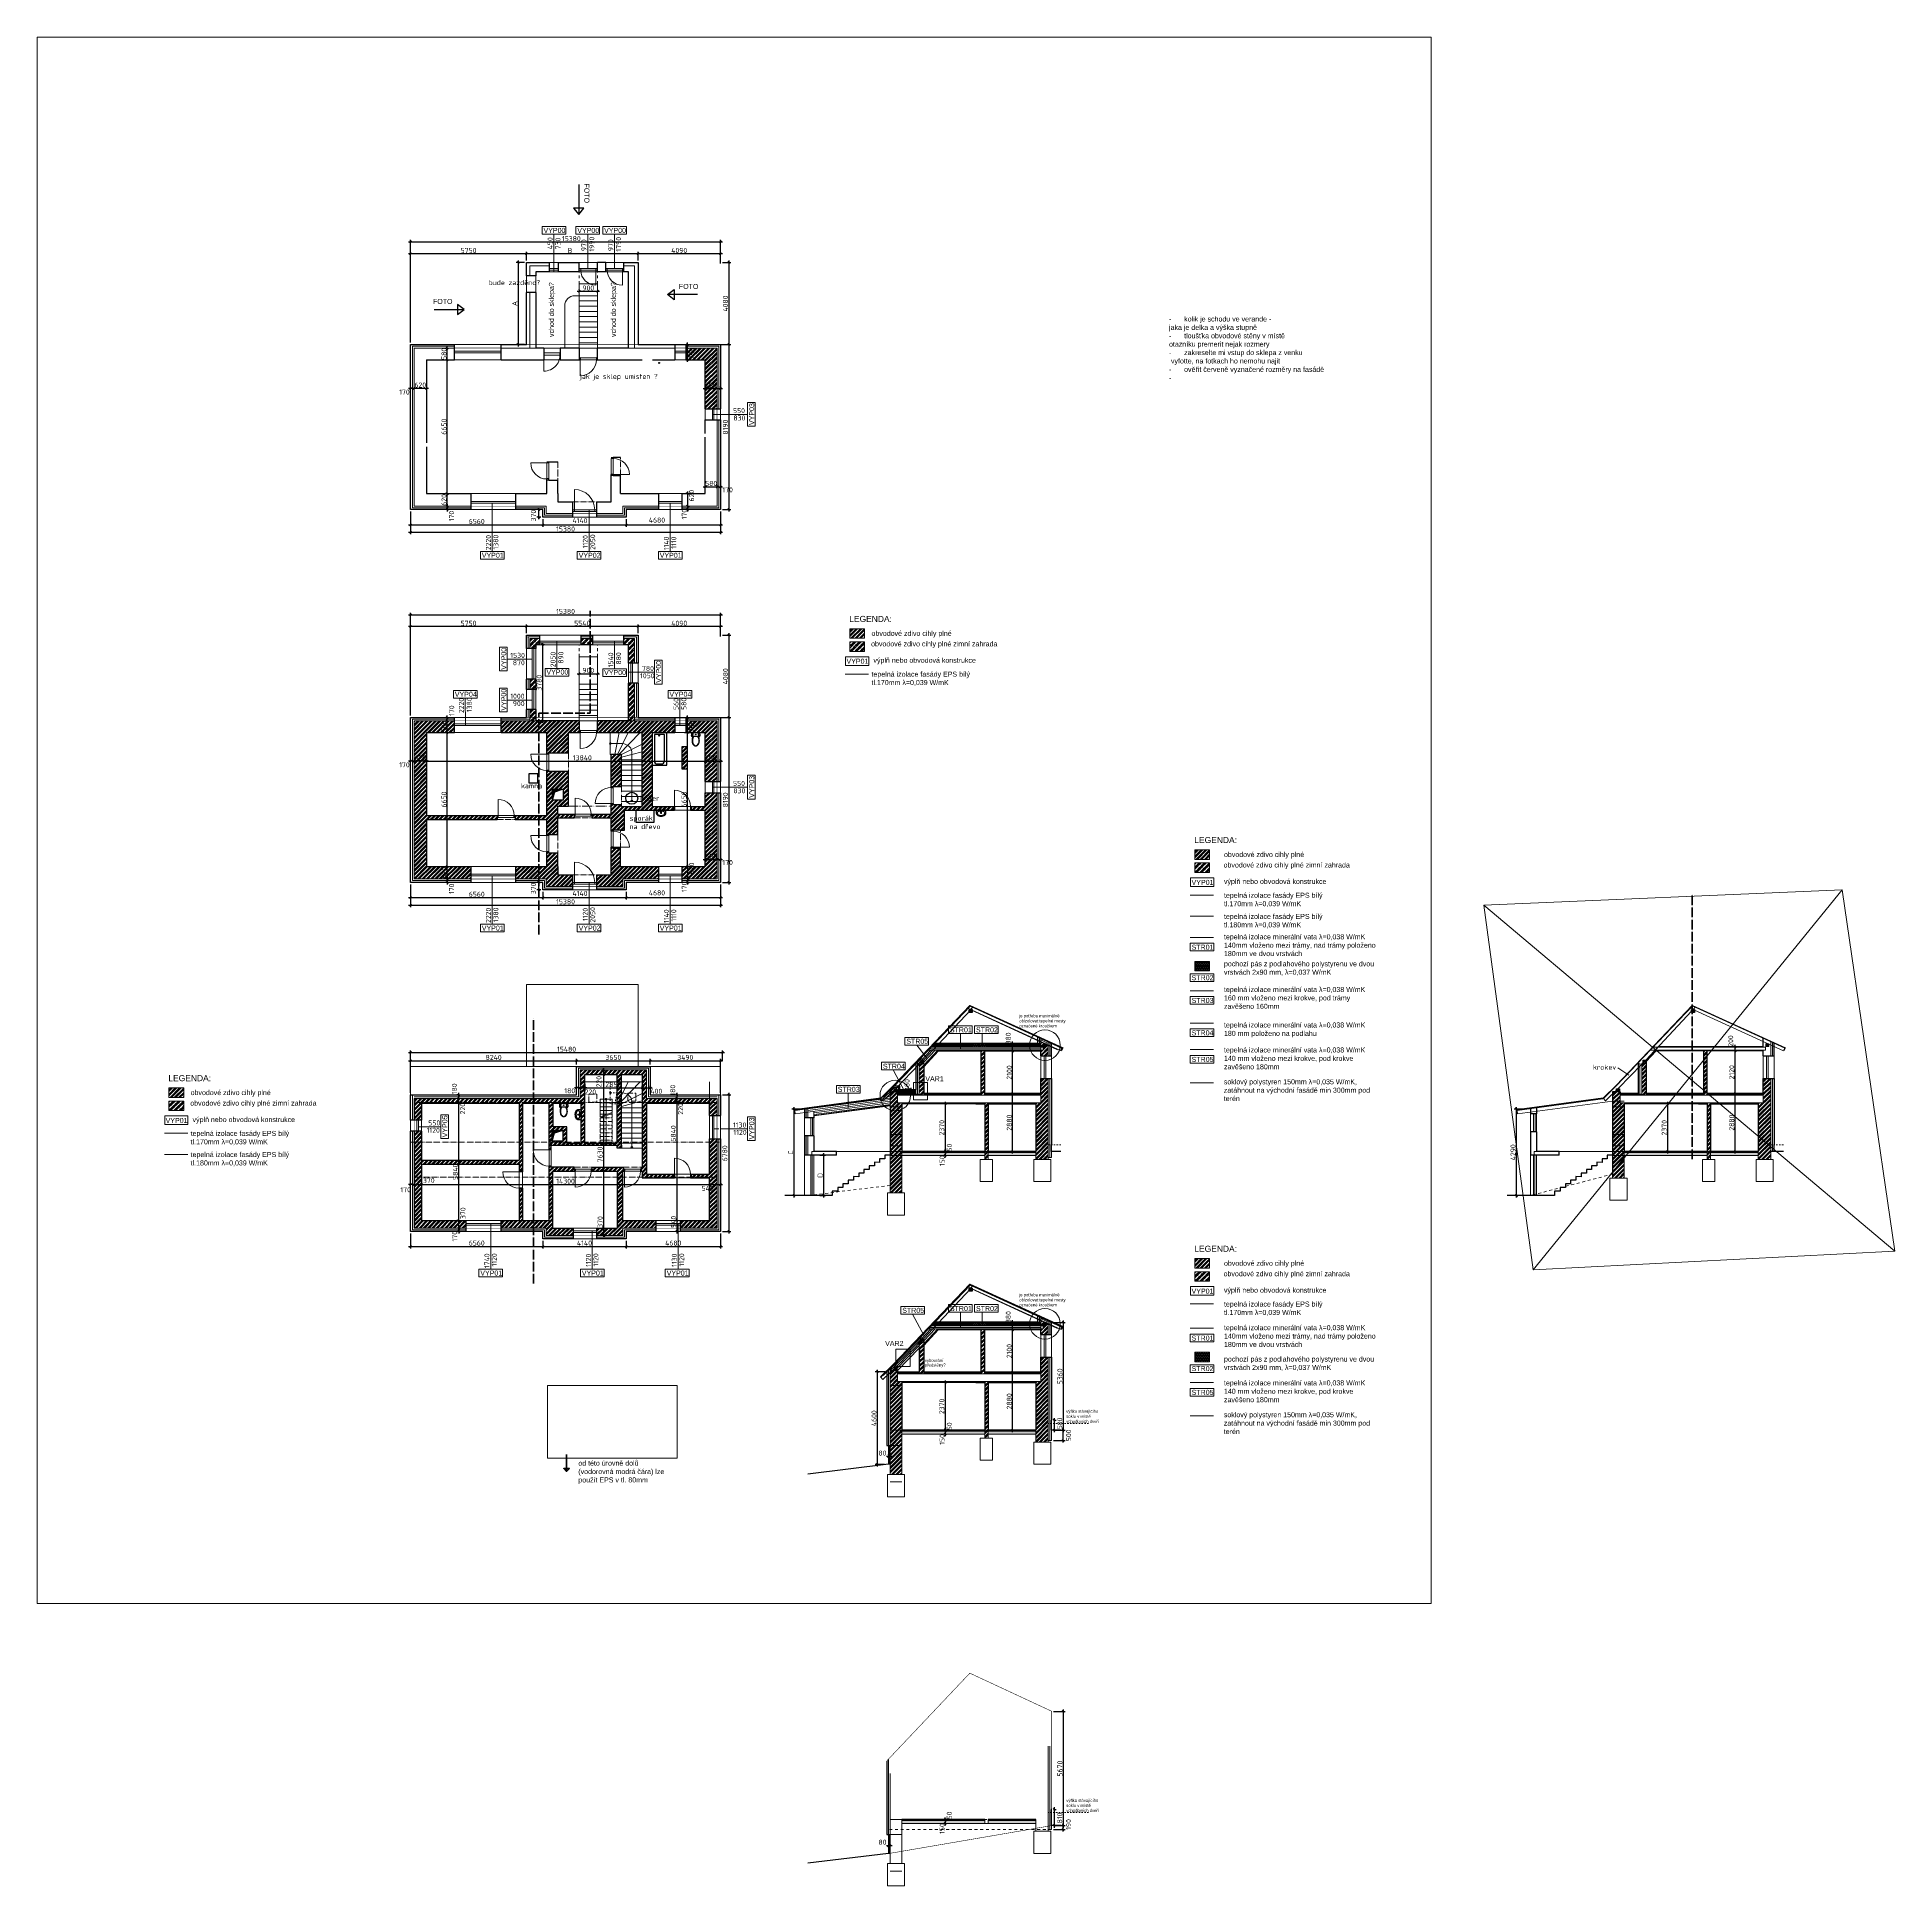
# Model space of a CAD drawing. Header units: millimetres. Extents: x 30012 to 281006, y -63657 to 130824.
# Drawn here: x 30012 to 122241, y -63657 to 28128 of the extents above; entities outside this region: 1.
import ezdxf

# ---------------------------------------------------------------- set-up
doc = ezdxf.new("R2010")
doc.units = ezdxf.units.MM
for name, pattern in [('ACAD_ISO04W100', [30, 24, -3, 0, -3]), ('ACAD_ISO05W100', [34, 24, -3, 0.5, -3, 0.5, -3]), ('Čárkovaná', [282.222223, 141.111112, -141.111112])]:
    doc.linetypes.add(name, pattern=pattern)
doc.layers.add('hranice', color=7, linetype='Continuous', true_color=0xf2370d)
doc.layers.add('zařizováky', color=7, linetype='Continuous', true_color=0x7d7d7d)
doc.layers.add('konstrukce dotovane', color=7, linetype='Continuous', lineweight=15, true_color=0xf4270b)
doc.layers.add('srafy', color=7, linetype='Continuous', lineweight=9, true_color=0x8c8c8c)
for name, color, linetype, lineweight in [('koty', 3, 'Continuous', 9), ('popisy', 2, 'Continuous', 15), ('supertlusta', 5, 'Continuous', 40), ('tenka', 6, 'Continuous', 15), ('tlusta', 1, 'Continuous', 30)]:
    doc.layers.add(name, color=color, linetype=linetype, lineweight=lineweight)
doc.styles.add('ISOCPEUR', font='isocpeur.ttf')
doc.styles.get("Standard").update_dxf_attribs({"font": 'arial.ttf'})
doc.linetypes.add('BATTING', pattern='A,0.00254,-2.54,[134,ltypeshp.shx,S=2.54,R=0,X=-2.54,Y=0],-5.08,[134,ltypeshp.shx,S=2.54,R=180,X=2.54,Y=0],-2.54', length=10.16254)
doc.dimstyles.new('Mirek 100', dxfattribs={"dimtxt": 250, "dimasz": 100, "dimexe": 100, "dimexo": 100, "dimgap": 40, "dimtad": 1, "dimdec": 0, "dimdsep": 32, "dimtxsty": 'ISOCPEUR', "dimblk": 'OBLIQUE', "dimcen": 100, "dimdle": 100, "dimadec": 0, "dimazin": 0, "dimtfac": 1, "dimtdec": 0, "dimtmove": 2, "dimatfit": 3, "dimldrblk": 'OBLIQUE', "dimfxl": 1, "dimarcsym": 0})
picture_1 = doc.add_image_def('image1.jpg', size_in_pixel=(4032, 2268))
pattern_1 = [(45, (0, 0), (-106.06602, 106.06602), []), (45, (70.71, 0), (-106.06602, 106.06602), [])]
pattern_2 = [(45, (0, -13835.89), (-106.06602, 106.06602), []), (45, (70.71, -13835.89), (-106.06602, 106.06602), [])]
pattern_3 = [(0, (0, -13835.89), (47.625, 27.4963), [31.75, -63.5]), (120, (0, -13835.89), (-47.624994, 27.49631), [31.75, -63.5]), (60, (0, -13835.89), (6e-06, 54.99261), [-63.5, 31.75])]

# ---------------------------------------------------------------- blocks, each defined once
blk = doc.blocks.new('_Oblique')
at = {"color": 0, "linetype": 'ByBlock', "lineweight": -2}
blk.add_line((-0.5, -0.5), (0.5, 0.5), dxfattribs=at)
blk = doc.blocks.new('*D351')
at = {"layer": 'Defpoints', "color": 0, "transparency": 16777216}
for p in [(56925, -3491), (57825, -3475), (57825, -3475)]:
    blk.add_point(p, dxfattribs=at)
at = {"layer": 'koty', "color": 0, "lineweight": -2, "transparency": 16777216}
for p, q in [((56825, -3475), (57925, -3475)), ((56925, -3391), (56925, -3375))]:
    blk.add_line(p, q, dxfattribs=at)
at = {"layer": 'koty', "color": 0, "lineweight": -2, "transparency": 16777216, "xscale": 100, "yscale": 100, "zscale": 100, "rotation": 180}
blk.add_blockref('_Oblique', (56925, -3475), dxfattribs=at)
at = {"layer": 'koty', "color": 0, "lineweight": -2, "transparency": 16777216, "xscale": 100, "yscale": 100, "zscale": 100}
blk.add_blockref('_Oblique', (57825, -3475), dxfattribs=at)
at = {"layer": 'koty', "color": 0, "transparency": 16777216, "insert": (57375, -3310), "char_height": 250, "attachment_point": 5, "style": 'ISOCPEUR'}
blk.add_mtext('900', dxfattribs=at)
blk = doc.blocks.new('*D353')
at = {"layer": 'Defpoints', "color": 0, "transparency": 16777216}
for p in [(55019, -2034), (54819, -5814), (55101, -5814)]:
    blk.add_point(p, dxfattribs=at)
at = {"layer": 'koty', "color": 0, "lineweight": -2, "transparency": 16777216}
for p, q in [((55101, -1934), (55101, -5914)), ((55119, -2034), (55201, -2034)), ((54919, -5814), (55201, -5814))]:
    blk.add_line(p, q, dxfattribs=at)
at = {"layer": 'koty', "color": 0, "lineweight": -2, "transparency": 16777216, "xscale": 100, "yscale": 100, "zscale": 100}
for p, rotation in [((55101, -2034), 90), ((55101, -5814), 270)]:
    blk.add_blockref('_Oblique', p, dxfattribs=dict(at, rotation=rotation))
at = {"layer": 'koty', "color": 0, "transparency": 16777216, "insert": (54936, -3924), "char_height": 250, "attachment_point": 5, "rotation": 90, "style": 'ISOCPEUR'}
blk.add_mtext('3780', dxfattribs=at)
blk = doc.blocks.new('*D361')
at = {"layer": 'Defpoints', "color": 0, "transparency": 16777216}
for p in [(63185, -12701), (63765, -12701), (63765, -12882)]:
    blk.add_point(p, dxfattribs=at)
at = {"layer": 'koty', "color": 0, "lineweight": -2, "transparency": 16777216}
for p, q in [((63085, -12701), (63865, -12701)), ((63765, -12782), (63765, -12601))]:
    blk.add_line(p, q, dxfattribs=at)
at = {"layer": 'koty', "color": 0, "lineweight": -2, "transparency": 16777216, "xscale": 100, "yscale": 100, "zscale": 100, "rotation": 180}
blk.add_blockref('_Oblique', (63185, -12701), dxfattribs=at)
at = {"layer": 'koty', "color": 0, "lineweight": -2, "transparency": 16777216, "xscale": 100, "yscale": 100, "zscale": 100}
blk.add_blockref('_Oblique', (63765, -12701), dxfattribs=at)
at = {"layer": 'koty', "color": 0, "transparency": 16777216, "insert": (63475, -12536), "char_height": 250, "attachment_point": 5, "style": 'ISOCPEUR'}
blk.add_mtext('580', dxfattribs=at)
blk = doc.blocks.new('*D369')
at = {"layer": 'Defpoints', "color": 0, "transparency": 16777216}
for p in [(62216, -13664), (62296, -13044), (62296, -13664)]:
    blk.add_point(p, dxfattribs=at)
at = {"layer": 'koty', "color": 0, "lineweight": -2, "transparency": 16777216}
for p, q in [((62296, -12944), (62296, -13764)), ((62316, -13664), (62396, -13664)), ((62396, -13044), (62396, -13044))]:
    blk.add_line(p, q, dxfattribs=at)
at = {"layer": 'koty', "color": 0, "lineweight": -2, "transparency": 16777216, "xscale": 100, "yscale": 100, "zscale": 100}
for p, rotation in [((62296, -13044), 90), ((62296, -13664), 270)]:
    blk.add_blockref('_Oblique', p, dxfattribs=dict(at, rotation=rotation))
at = {"layer": 'koty', "color": 0, "transparency": 16777216, "insert": (62501, -13140), "char_height": 250, "attachment_point": 5, "rotation": 90, "style": 'ISOCPEUR'}
blk.add_mtext('620', dxfattribs=at)
blk = doc.blocks.new('*D370')
at = {"layer": 'Defpoints', "color": 0, "transparency": 16777216}
for p in [(50376, -13044), (50376, -13044), (50376, -13664)]:
    blk.add_point(p, dxfattribs=at)
at = {"layer": 'koty', "color": 0, "lineweight": -2, "transparency": 16777216}
for p, q in [((50376, -13764), (50376, -12944)), ((50476, -13044), (50476, -13044)), ((50476, -13664), (50476, -13664))]:
    blk.add_line(p, q, dxfattribs=at)
at = {"layer": 'koty', "color": 0, "lineweight": -2, "transparency": 16777216, "xscale": 100, "yscale": 100, "zscale": 100}
for p, rotation in [((50376, -13044), 90), ((50376, -13664), 270)]:
    blk.add_blockref('_Oblique', p, dxfattribs=dict(at, rotation=rotation))
at = {"layer": 'koty', "color": 0, "transparency": 16777216, "insert": (50211, -13354), "char_height": 250, "attachment_point": 5, "rotation": 90, "style": 'ISOCPEUR'}
blk.add_mtext('620', dxfattribs=at)
blk = doc.blocks.new('*D371')
at = {"layer": 'Defpoints', "color": 0, "transparency": 16777216}
for p in [(50035, -6394), (50376, -6394), (50376, -13044)]:
    blk.add_point(p, dxfattribs=at)
at = {"layer": 'koty', "color": 0, "lineweight": -2, "transparency": 16777216}
for p, q in [((50135, -6394), (50476, -6394)), ((50376, -13144), (50376, -6294)), ((50476, -13044), (50476, -13044))]:
    blk.add_line(p, q, dxfattribs=at)
at = {"layer": 'koty', "color": 0, "lineweight": -2, "transparency": 16777216, "xscale": 100, "yscale": 100, "zscale": 100}
for p, rotation in [((50376, -6394), 90), ((50376, -13044), 270)]:
    blk.add_blockref('_Oblique', p, dxfattribs=dict(at, rotation=rotation))
at = {"layer": 'koty', "color": 0, "transparency": 16777216, "insert": (50211, -9719), "char_height": 250, "attachment_point": 5, "rotation": 90, "style": 'ISOCPEUR'}
blk.add_mtext('6650', dxfattribs=at)
blk = doc.blocks.new('*D374')
at = {"layer": 'Defpoints', "color": 0, "transparency": 16777216}
for p in [(50376, -5814), (50376, -5814), (50376, -6394)]:
    blk.add_point(p, dxfattribs=at)
at = {"layer": 'koty', "color": 0, "lineweight": -2, "transparency": 16777216}
for p, q in [((50376, -6494), (50376, -5714)), ((50476, -5814), (50476, -5814)), ((50476, -6394), (50476, -6394))]:
    blk.add_line(p, q, dxfattribs=at)
at = {"layer": 'koty', "color": 0, "lineweight": -2, "transparency": 16777216, "xscale": 100, "yscale": 100, "zscale": 100}
for p, rotation in [((50376, -5814), 90), ((50376, -6394), 270)]:
    blk.add_blockref('_Oblique', p, dxfattribs=dict(at, rotation=rotation))
at = {"layer": 'koty', "color": 0, "transparency": 16777216, "insert": (50211, -6104), "char_height": 250, "attachment_point": 5, "rotation": 90, "style": 'ISOCPEUR'}
blk.add_mtext('580', dxfattribs=at)
blk = doc.blocks.new('*D379')
at = {"layer": 'Defpoints', "color": 0, "transparency": 16777216}
for p in [(49345, -7816), (63185, -7816), (63185, -7876)]:
    blk.add_point(p, dxfattribs=at)
at = {"layer": 'koty', "color": 0, "lineweight": -2, "transparency": 16777216}
for p, q in [((49245, -7816), (63285, -7816)), ((63185, -7776), (63185, -7716))]:
    blk.add_line(p, q, dxfattribs=at)
at = {"layer": 'koty', "color": 0, "lineweight": -2, "transparency": 16777216, "xscale": 100, "yscale": 100, "zscale": 100, "rotation": 180}
blk.add_blockref('_Oblique', (49345, -7816), dxfattribs=at)
at = {"layer": 'koty', "color": 0, "lineweight": -2, "transparency": 16777216, "xscale": 100, "yscale": 100, "zscale": 100}
blk.add_blockref('_Oblique', (63185, -7816), dxfattribs=at)
at = {"layer": 'koty', "color": 0, "transparency": 16777216, "insert": (57079, -7651), "char_height": 250, "attachment_point": 5, "style": 'ISOCPEUR'}
blk.add_mtext('13840', dxfattribs=at)
blk = doc.blocks.new('WC')
at = {"layer": 'zařizováky', "transparency": 33554687}
for p, q in [((200, 0), (-200, 0)), ((200, 0), (-200, 0)), ((-187, 0), (-194, -15)), ((187, 0), (-187, 0)), ((-141, 0), (-173, -350)), ((141, 0), (-141, 0)), ((173, -350), (141, 0)), ((194, -15), (187, 0)), ((-217, -112), (-218, -128)), ((-218, -128), (-216, -140)), ((-216, -95), (-217, -112)), ((-213, -79), (-216, -95)), ((-216, -140), (-212, -151)), ((-210, -62), (-213, -79)), ((-212, -151), (-206, -161)), ((-205, -46), (-210, -62)), ((-206, -161), (-198, -169)), ((-200, -31), (-205, -46)), ((-194, -15), (-200, -31)), ((-198, -169), (-188, -175)), ((-188, -175), (-178, -179)), ((-178, -179), (-166, -181)), ((-173, -350), (-175, -402)), ((-175, -402), (-169, -453)), ((-169, -453), (-157, -503)), ((-166, -181), (-154, -180)), ((-157, -503), (-138, -550)), ((-154, -180), (-116, -173)), ((-138, -550), (-112, -587)), ((-116, -173), (-78, -168)), ((-112, -587), (-79, -616)), ((0, -173), (-109, -173)), ((-79, -616), (-41, -634)), ((-78, -168), (-39, -165)), ((-41, -634), (0, -640)), ((-39, -165), (0, -164)), ((0, -164), (39, -165)), ((109, -173), (0, -173)), ((0, -631), (0, -631)), ((0, -640), (41, -634)), ((39, -165), (78, -168)), ((41, -634), (79, -616)), ((78, -168), (116, -173)), ((79, -616), (112, -587)), ((81, -605), (81, -605)), ((112, -587), (138, -550)), ((116, -173), (154, -180)), ((138, -550), (157, -503)), ((154, -180), (166, -181)), ((157, -503), (169, -453)), ((166, -181), (178, -179)), ((169, -453), (175, -402)), ((175, -402), (173, -350)), ((178, -179), (188, -175)), ((188, -175), (198, -169)), ((200, -31), (194, -15)), ((198, -169), (206, -161)), ((205, -46), (200, -31)), ((210, -62), (205, -46)), ((206, -161), (212, -151)), ((213, -79), (210, -62)), ((212, -151), (216, -140)), ((216, -95), (213, -79)), ((217, -112), (216, -95)), ((216, -140), (218, -128)), ((218, -128), (217, -112))]:
    blk.add_line(p, q, dxfattribs=at)
blk.add_circle((0, -75), 15, dxfattribs=at)
for centre, radius, start, end in [((89, -412), 257, 176.80485, 228.4245), ((258, -388), 425, 149.65177, 181.35393), ((1, -493), 139, 233.7772, 269.66441), ((-1, -493), 139, 270.33559, 306.22281), ((-89, -412), 257, 311.5755, 3.19515), ((-258, -388), 425, 358.64607, 30.34823)]:
    blk.add_arc(centre, radius, start, end, dxfattribs=at)
for p in [(-167, -398), (-81, -605), (109, -173), (167, -398)]:
    blk.add_point(p, dxfattribs=at)
blk = doc.blocks.new('umyvadlo')
at = {"layer": 'zařizováky', "transparency": 33554687}
for p, q in [((0, 0), (0, -204)), ((600, 0), (0, 0)), ((600, -204), (600, 0)), ((0, -204), (3, -234)), ((3, -234), (11, -263)), ((11, -263), (26, -290)), ((26, -290), (44, -314)), ((44, -314), (68, -335)), ((65, -163), (65, -204)), ((68, -335), (95, -352)), ((95, -352), (160, -378)), ((160, -378), (229, -395)), ((419, -82), (181, -82)), ((229, -395), (300, -400)), ((267, -35), (272, -91)), ((276, -104), (285, -175)), ((282, -88), (282, -69)), ((282, -69), (318, -69)), ((300, -400), (371, -395)), ((315, -175), (324, -104)), ((318, -69), (318, -88)), ((328, -91), (333, -35)), ((371, -395), (440, -378)), ((440, -378), (505, -352)), ((505, -352), (532, -335)), ((532, -335), (556, -314)), ((535, -163), (535, -204)), ((556, -314), (574, -290)), ((574, -290), (589, -263)), ((589, -263), (597, -234)), ((597, -234), (600, -204))]:
    blk.add_line(p, q, dxfattribs=at)
for points in [[(0, 0), (600, 0)], [(53, 0), (600, 0)]]:
    blk.add_lwpolyline(points, dxfattribs=at)
blk.add_circle((300, -203), 23.3, dxfattribs=at)
for centre, radius, start, end in [((300, -35), 33.3, 0, 180), ((300, -89), 28.1, 185.16961, 212.77103), ((300, -89), 28.1, 212.77103, 327.22897), ((300, -88), 18.1, 180, 0), ((300, -173), 14.9, 187.13892, 352.86108), ((300, -89), 28.1, 327.22897, 354.83039)]:
    blk.add_arc(centre, radius, start, end, dxfattribs=at)
for centre, major_axis, ratio, start_param, end_param in [((181, -163), (116, 0), 0.6965739, 1.5707963, 3.1415927), ((181, -204), (116, 0), 0.9292929, 3.1415927, 4.2154142), ((300, 0), (365, 0), 0.9292929, 4.2154141, 5.2093638), ((419, -163), (116, 0), 0.6965739, 0, 1.5707963), ((419, -204), (116, 0), 0.9292929, 5.2093638, 6.2831853)]:
    blk.add_ellipse(centre, major_axis=major_axis, ratio=ratio, start_param=start_param, end_param=end_param, dxfattribs=at)
for p in [(267, -35), (276, -104), (315, -175), (328, -91)]:
    blk.add_point(p, dxfattribs=at)
blk = doc.blocks.new('*D396')
at = {"layer": 'Defpoints', "color": 0, "transparency": 16777216}
for p in [(48725, -7816), (48725, -7816), (49345, -7816)]:
    blk.add_point(p, dxfattribs=at)
at = {"layer": 'koty', "color": 0, "lineweight": -2, "transparency": 16777216}
blk.add_line((49445, -7816), (48625, -7816), dxfattribs=at)
at = {"layer": 'koty', "color": 0, "lineweight": -2, "transparency": 16777216, "xscale": 100, "yscale": 100, "zscale": 100, "rotation": 180}
blk.add_blockref('_Oblique', (48725, -7816), dxfattribs=at)
at = {"layer": 'koty', "color": 0, "lineweight": -2, "transparency": 16777216, "xscale": 100, "yscale": 100, "zscale": 100}
blk.add_blockref('_Oblique', (49345, -7816), dxfattribs=at)
at = {"layer": 'koty', "color": 0, "transparency": 16777216, "insert": (49035, -7651), "char_height": 250, "attachment_point": 5, "style": 'ISOCPEUR'}
blk.add_mtext('620', dxfattribs=at)
blk = doc.blocks.new('*D397')
at = {"layer": 'Defpoints', "color": 0, "transparency": 16777216}
for p in [(63935, -5644), (63935, -13834), (64349, -13834)]:
    blk.add_point(p, dxfattribs=at)
at = {"layer": 'koty', "color": 0, "lineweight": -2, "transparency": 16777216}
for p, q in [((64035, -5644), (64449, -5644)), ((64349, -5544), (64349, -13934)), ((64035, -13834), (64449, -13834))]:
    blk.add_line(p, q, dxfattribs=at)
at = {"layer": 'koty', "color": 0, "lineweight": -2, "transparency": 16777216, "xscale": 100, "yscale": 100, "zscale": 100}
for p, rotation in [((64349, -5644), 90), ((64349, -13834), 270)]:
    blk.add_blockref('_Oblique', p, dxfattribs=dict(at, rotation=rotation))
at = {"layer": 'koty', "color": 0, "transparency": 16777216, "insert": (64184, -9739), "char_height": 250, "attachment_point": 5, "rotation": 90, "style": 'ISOCPEUR'}
blk.add_mtext('8190', dxfattribs=at)
blk = doc.blocks.new('*D398')
at = {"layer": 'Defpoints', "color": 0, "transparency": 16777216}
for p in [(48555, -13834), (55115, -14204), (55115, -14589)]:
    blk.add_point(p, dxfattribs=at)
at = {"layer": 'koty', "color": 0, "lineweight": -2, "transparency": 16777216}
for p, q in [((48455, -14589), (55215, -14589)), ((48555, -13934), (48555, -14689)), ((55115, -14304), (55115, -14689))]:
    blk.add_line(p, q, dxfattribs=at)
at = {"layer": 'koty', "color": 0, "lineweight": -2, "transparency": 16777216, "xscale": 100, "yscale": 100, "zscale": 100, "rotation": 180}
blk.add_blockref('_Oblique', (48555, -14589), dxfattribs=at)
at = {"layer": 'koty', "color": 0, "lineweight": -2, "transparency": 16777216, "xscale": 100, "yscale": 100, "zscale": 100}
blk.add_blockref('_Oblique', (55115, -14589), dxfattribs=at)
at = {"layer": 'koty', "color": 0, "transparency": 16777216, "insert": (51835, -14424), "char_height": 250, "attachment_point": 5, "style": 'ISOCPEUR'}
blk.add_mtext('6560', dxfattribs=at)
blk = doc.blocks.new('*D399')
at = {"layer": 'Defpoints', "color": 0, "transparency": 16777216}
for p in [(55115, -14204), (59255, -14204), (59255, -14589)]:
    blk.add_point(p, dxfattribs=at)
at = {"layer": 'koty', "color": 0, "lineweight": -2, "transparency": 16777216}
for p, q in [((55015, -14589), (59355, -14589)), ((55115, -14304), (55115, -14689)), ((59255, -14304), (59255, -14689))]:
    blk.add_line(p, q, dxfattribs=at)
at = {"layer": 'koty', "color": 0, "lineweight": -2, "transparency": 16777216, "xscale": 100, "yscale": 100, "zscale": 100, "rotation": 180}
blk.add_blockref('_Oblique', (55115, -14589), dxfattribs=at)
at = {"layer": 'koty', "color": 0, "lineweight": -2, "transparency": 16777216, "xscale": 100, "yscale": 100, "zscale": 100}
blk.add_blockref('_Oblique', (59255, -14589), dxfattribs=at)
at = {"layer": 'koty', "color": 0, "transparency": 16777216, "insert": (56963, -14385), "char_height": 250, "attachment_point": 5, "style": 'ISOCPEUR'}
blk.add_mtext('4140', dxfattribs=at)
blk = doc.blocks.new('*D400')
at = {"layer": 'Defpoints', "color": 0, "transparency": 16777216}
for p in [(63935, -13834), (59255, -14204), (63935, -14589)]:
    blk.add_point(p, dxfattribs=at)
at = {"layer": 'koty', "color": 0, "lineweight": -2, "transparency": 16777216}
for p, q in [((59155, -14589), (64035, -14589)), ((59255, -14304), (59255, -14689)), ((63935, -13934), (63935, -14689))]:
    blk.add_line(p, q, dxfattribs=at)
at = {"layer": 'koty', "color": 0, "lineweight": -2, "transparency": 16777216, "xscale": 100, "yscale": 100, "zscale": 100, "rotation": 180}
blk.add_blockref('_Oblique', (59255, -14589), dxfattribs=at)
at = {"layer": 'koty', "color": 0, "lineweight": -2, "transparency": 16777216, "xscale": 100, "yscale": 100, "zscale": 100}
blk.add_blockref('_Oblique', (63935, -14589), dxfattribs=at)
at = {"layer": 'koty', "color": 0, "transparency": 16777216, "insert": (60784, -14357), "char_height": 250, "attachment_point": 5, "style": 'ISOCPEUR'}
blk.add_mtext('4680', dxfattribs=at)
blk = doc.blocks.new('*D406')
at = {"layer": 'Defpoints', "color": 0, "transparency": 16777216}
for p in [(50941, -30631), (50941, -31001), (51069, -30631)]:
    blk.add_point(p, dxfattribs=at)
at = {"layer": 'koty', "color": 0, "lineweight": -2, "transparency": 16777216}
for p, q in [((50969, -30631), (50841, -30631)), ((50941, -31101), (50941, -30531)), ((51041, -31001), (51041, -31001))]:
    blk.add_line(p, q, dxfattribs=at)
at = {"layer": 'koty', "color": 0, "lineweight": -2, "transparency": 16777216, "xscale": 100, "yscale": 100, "zscale": 100}
for p, rotation in [((50941, -30631), 90), ((50941, -31001), 270)]:
    blk.add_blockref('_Oblique', p, dxfattribs=dict(at, rotation=rotation))
at = {"layer": 'koty', "color": 0, "transparency": 16777216, "insert": (51153, -30262), "char_height": 250, "attachment_point": 5, "rotation": 90, "style": 'ISOCPEUR'}
blk.add_mtext('370', dxfattribs=at)
blk = doc.blocks.new('*D423')
at = {"layer": 'Defpoints', "color": 0, "transparency": 16777216}
for p in [(50657, -24791), (50941, -24791), (50941, -30631)]:
    blk.add_point(p, dxfattribs=at)
at = {"layer": 'koty', "color": 0, "lineweight": -2, "transparency": 16777216}
for p, q in [((50757, -24791), (51041, -24791)), ((50941, -30731), (50941, -24691)), ((51041, -30631), (51041, -30631))]:
    blk.add_line(p, q, dxfattribs=at)
at = {"layer": 'koty', "color": 0, "lineweight": -2, "transparency": 16777216, "xscale": 100, "yscale": 100, "zscale": 100}
for p, rotation in [((50941, -24791), 90), ((50941, -30631), 270)]:
    blk.add_blockref('_Oblique', p, dxfattribs=dict(at, rotation=rotation))
at = {"layer": 'koty', "color": 0, "transparency": 16777216, "insert": (50776, -28205), "char_height": 250, "attachment_point": 5, "rotation": 90, "style": 'ISOCPEUR'}
blk.add_mtext('5840', dxfattribs=at)
blk = doc.blocks.new('*D432')
at = {"layer": 'Defpoints', "color": 0, "transparency": 16777216}
for p in [(63935, -24391), (63935, -31171), (64349, -31171)]:
    blk.add_point(p, dxfattribs=at)
at = {"layer": 'koty', "color": 0, "lineweight": -2, "transparency": 16777216}
for p, q in [((64035, -24391), (64449, -24391)), ((64349, -24291), (64349, -31271)), ((64035, -31171), (64449, -31171))]:
    blk.add_line(p, q, dxfattribs=at)
at = {"layer": 'koty', "color": 0, "lineweight": -2, "transparency": 16777216, "xscale": 100, "yscale": 100, "zscale": 100}
for p, rotation in [((64349, -24391), 90), ((64349, -31171), 270)]:
    blk.add_blockref('_Oblique', p, dxfattribs=dict(at, rotation=rotation))
at = {"layer": 'koty', "color": 0, "transparency": 16777216, "insert": (64153, -27288), "char_height": 250, "attachment_point": 5, "rotation": 90, "style": 'ISOCPEUR'}
blk.add_mtext('6780', dxfattribs=at)
blk = doc.blocks.new('*D433')
at = {"layer": 'Defpoints', "color": 0, "transparency": 16777216}
for p in [(48555, -31171), (55115, -31541), (55115, -31908)]:
    blk.add_point(p, dxfattribs=at)
at = {"layer": 'koty', "color": 0, "lineweight": -2, "transparency": 16777216}
for p, q in [((48555, -31271), (48555, -32008)), ((48455, -31908), (55215, -31908)), ((55115, -31641), (55115, -32008))]:
    blk.add_line(p, q, dxfattribs=at)
at = {"layer": 'koty', "color": 0, "lineweight": -2, "transparency": 16777216, "xscale": 100, "yscale": 100, "zscale": 100, "rotation": 180}
blk.add_blockref('_Oblique', (48555, -31908), dxfattribs=at)
at = {"layer": 'koty', "color": 0, "lineweight": -2, "transparency": 16777216, "xscale": 100, "yscale": 100, "zscale": 100}
blk.add_blockref('_Oblique', (55115, -31908), dxfattribs=at)
at = {"layer": 'koty', "color": 0, "transparency": 16777216, "insert": (51835, -31743), "char_height": 250, "attachment_point": 5, "style": 'ISOCPEUR'}
blk.add_mtext('6560', dxfattribs=at)
blk = doc.blocks.new('*D434')
at = {"layer": 'Defpoints', "color": 0, "transparency": 16777216}
for p in [(55115, -31541), (59255, -31541), (59255, -31908)]:
    blk.add_point(p, dxfattribs=at)
at = {"layer": 'koty', "color": 0, "lineweight": -2, "transparency": 16777216}
for p, q in [((55015, -31908), (59355, -31908)), ((55115, -31641), (55115, -32008)), ((59255, -31641), (59255, -32008))]:
    blk.add_line(p, q, dxfattribs=at)
at = {"layer": 'koty', "color": 0, "lineweight": -2, "transparency": 16777216, "xscale": 100, "yscale": 100, "zscale": 100, "rotation": 180}
blk.add_blockref('_Oblique', (55115, -31908), dxfattribs=at)
at = {"layer": 'koty', "color": 0, "lineweight": -2, "transparency": 16777216, "xscale": 100, "yscale": 100, "zscale": 100}
blk.add_blockref('_Oblique', (59255, -31908), dxfattribs=at)
at = {"layer": 'koty', "color": 0, "transparency": 16777216, "insert": (57185, -31743), "char_height": 250, "attachment_point": 5, "style": 'ISOCPEUR'}
blk.add_mtext('4140', dxfattribs=at)
blk = doc.blocks.new('*D435')
at = {"layer": 'Defpoints', "color": 0, "transparency": 16777216}
for p in [(63935, -31171), (59255, -31541), (63935, -31908)]:
    blk.add_point(p, dxfattribs=at)
at = {"layer": 'koty', "color": 0, "lineweight": -2, "transparency": 16777216}
for p, q in [((63935, -31271), (63935, -32008)), ((59155, -31908), (64035, -31908)), ((59255, -31641), (59255, -32008))]:
    blk.add_line(p, q, dxfattribs=at)
at = {"layer": 'koty', "color": 0, "lineweight": -2, "transparency": 16777216, "xscale": 100, "yscale": 100, "zscale": 100, "rotation": 180}
blk.add_blockref('_Oblique', (59255, -31908), dxfattribs=at)
at = {"layer": 'koty', "color": 0, "lineweight": -2, "transparency": 16777216, "xscale": 100, "yscale": 100, "zscale": 100}
blk.add_blockref('_Oblique', (63935, -31908), dxfattribs=at)
at = {"layer": 'koty', "color": 0, "transparency": 16777216, "insert": (61595, -31743), "char_height": 250, "attachment_point": 5, "style": 'ISOCPEUR'}
blk.add_mtext('4680', dxfattribs=at)
blk = doc.blocks.new('*D438')
at = {"layer": 'Defpoints', "color": 0, "transparency": 16777216}
for p in [(48725, -28837), (49095, -28837), (49095, -28837)]:
    blk.add_point(p, dxfattribs=at)
at = {"layer": 'koty', "color": 0, "lineweight": -2, "transparency": 16777216}
blk.add_line((48625, -28837), (49195, -28837), dxfattribs=at)
at = {"layer": 'koty', "color": 0, "lineweight": -2, "transparency": 16777216, "xscale": 100, "yscale": 100, "zscale": 100, "rotation": 180}
blk.add_blockref('_Oblique', (48725, -28837), dxfattribs=at)
at = {"layer": 'koty', "color": 0, "lineweight": -2, "transparency": 16777216, "xscale": 100, "yscale": 100, "zscale": 100}
blk.add_blockref('_Oblique', (49095, -28837), dxfattribs=at)
at = {"layer": 'koty', "color": 0, "transparency": 16777216, "insert": (49457, -28629), "char_height": 250, "attachment_point": 5, "style": 'ISOCPEUR'}
blk.add_mtext('370', dxfattribs=at)
blk = doc.blocks.new('*D461')
at = {"layer": 'Defpoints', "color": 0, "transparency": 16777216}
for p in [(75255, -24833), (75089, -27203), (75255, -27203)]:
    blk.add_point(p, dxfattribs=at)
at = {"layer": 'koty', "color": 0, "lineweight": -2, "transparency": 16777216}
for p, q in [((75155, -24833), (74989, -24833)), ((75089, -24733), (75089, -27303)), ((75155, -27203), (74989, -27203))]:
    blk.add_line(p, q, dxfattribs=at)
at = {"layer": 'koty', "color": 0, "lineweight": -2, "transparency": 16777216, "xscale": 100, "yscale": 100, "zscale": 100}
for p, rotation in [((75089, -24833), 90), ((75089, -27203), 270)]:
    blk.add_blockref('_Oblique', p, dxfattribs=dict(at, rotation=rotation))
at = {"layer": 'koty', "color": 0, "transparency": 16777216, "insert": (74924, -26018), "char_height": 250, "attachment_point": 5, "rotation": 90, "style": 'ISOCPEUR'}
blk.add_mtext('2370', dxfattribs=at)
blk = doc.blocks.new('*D462')
at = {"layer": 'Defpoints', "color": 0, "transparency": 16777216}
for p in [(78439, -24323), (78439, -24323), (77666, -27203)]:
    blk.add_point(p, dxfattribs=at)
at = {"layer": 'koty', "color": 0, "lineweight": -2, "transparency": 16777216}
for p, q in [((78439, -27303), (78439, -24223)), ((77766, -27203), (78539, -27203))]:
    blk.add_line(p, q, dxfattribs=at)
at = {"layer": 'koty', "color": 0, "lineweight": -2, "transparency": 16777216, "xscale": 100, "yscale": 100, "zscale": 100}
for p, rotation in [((78439, -24323), 90), ((78439, -27203), 270)]:
    blk.add_blockref('_Oblique', p, dxfattribs=dict(at, rotation=rotation))
at = {"layer": 'koty', "color": 0, "transparency": 16777216, "insert": (78274, -25763), "char_height": 250, "attachment_point": 5, "rotation": 90, "style": 'ISOCPEUR'}
blk.add_mtext('2880', dxfattribs=at)
blk = doc.blocks.new('*D463')
at = {"layer": 'Defpoints', "color": 0, "transparency": 16777216}
for p in [(78439, -22223), (78511, -22223), (78439, -24323)]:
    blk.add_point(p, dxfattribs=at)
at = {"layer": 'koty', "color": 0, "lineweight": -2, "transparency": 16777216}
for p, q in [((78439, -24423), (78439, -22123)), ((78411, -22223), (78339, -22223))]:
    blk.add_line(p, q, dxfattribs=at)
at = {"layer": 'koty', "color": 0, "lineweight": -2, "transparency": 16777216, "xscale": 100, "yscale": 100, "zscale": 100}
for p, rotation in [((78439, -22223), 90), ((78439, -24323), 270)]:
    blk.add_blockref('_Oblique', p, dxfattribs=dict(at, rotation=rotation))
at = {"layer": 'koty', "color": 0, "transparency": 16777216, "insert": (78274, -23273), "char_height": 250, "attachment_point": 5, "rotation": 90, "style": 'ISOCPEUR'}
blk.add_mtext('2100', dxfattribs=at)
blk = doc.blocks.new('*D464')
at = {"layer": 'Defpoints', "color": 0, "transparency": 16777216}
for p in [(78439, -21843), (78450, -21843), (78439, -22223)]:
    blk.add_point(p, dxfattribs=at)
at = {"layer": 'koty', "color": 0, "lineweight": -2, "transparency": 16777216}
for p, q in [((78350, -21843), (78339, -21843)), ((78439, -22323), (78439, -21743))]:
    blk.add_line(p, q, dxfattribs=at)
at = {"layer": 'koty', "color": 0, "lineweight": -2, "transparency": 16777216, "xscale": 100, "yscale": 100, "zscale": 100}
for p, rotation in [((78439, -21843), 90), ((78439, -22223), 270)]:
    blk.add_blockref('_Oblique', p, dxfattribs=dict(at, rotation=rotation))
at = {"layer": 'koty', "color": 0, "transparency": 16777216, "insert": (78225, -21583), "char_height": 250, "attachment_point": 5, "rotation": 90, "style": 'ISOCPEUR'}
blk.add_mtext('380', dxfattribs=at)
blk = doc.blocks.new('*D480')
at = {"layer": 'Defpoints', "color": 0, "transparency": 16777216}
for p in [(50376, -5644), (50376, -5644), (50376, -5814)]:
    blk.add_point(p, dxfattribs=at)
at = {"layer": 'koty', "color": 0, "lineweight": -2, "transparency": 16777216}
blk.add_line((50376, -5914), (50376, -5544), dxfattribs=at)
at = {"layer": 'koty', "color": 0, "lineweight": -2, "transparency": 16777216, "xscale": 100, "yscale": 100, "zscale": 100}
for p, rotation in [((50376, -5644), 90), ((50376, -5814), 270)]:
    blk.add_blockref('_Oblique', p, dxfattribs=dict(at, rotation=rotation))
at = {"layer": 'koty', "color": 0, "transparency": 16777216, "insert": (50594, -5309), "char_height": 250, "attachment_point": 5, "rotation": 90, "style": 'ISOCPEUR'}
blk.add_mtext('170', dxfattribs=at)
blk = doc.blocks.new('*D481')
at = {"layer": 'Defpoints', "color": 0, "transparency": 16777216}
for p in [(48555, -7816), (48555, -7816), (48725, -7816)]:
    blk.add_point(p, dxfattribs=at)
at = {"layer": 'koty', "color": 0, "lineweight": -2, "transparency": 16777216}
blk.add_line((48825, -7816), (48455, -7816), dxfattribs=at)
at = {"layer": 'koty', "color": 0, "lineweight": -2, "transparency": 16777216, "xscale": 100, "yscale": 100, "zscale": 100, "rotation": 180}
blk.add_blockref('_Oblique', (48555, -7816), dxfattribs=at)
at = {"layer": 'koty', "color": 0, "lineweight": -2, "transparency": 16777216, "xscale": 100, "yscale": 100, "zscale": 100}
blk.add_blockref('_Oblique', (48725, -7816), dxfattribs=at)
at = {"layer": 'koty', "color": 0, "transparency": 16777216, "insert": (48247, -8000), "char_height": 250, "attachment_point": 5, "style": 'ISOCPEUR'}
blk.add_mtext('170', dxfattribs=at)
blk = doc.blocks.new('*D482')
at = {"layer": 'Defpoints', "color": 0, "transparency": 16777216}
for p in [(63765, -12701), (63935, -12701), (63935, -12701)]:
    blk.add_point(p, dxfattribs=at)
at = {"layer": 'koty', "color": 0, "lineweight": -2, "transparency": 16777216}
blk.add_line((63665, -12701), (64035, -12701), dxfattribs=at)
at = {"layer": 'koty', "color": 0, "lineweight": -2, "transparency": 16777216, "xscale": 100, "yscale": 100, "zscale": 100, "rotation": 180}
blk.add_blockref('_Oblique', (63765, -12701), dxfattribs=at)
at = {"layer": 'koty', "color": 0, "lineweight": -2, "transparency": 16777216, "xscale": 100, "yscale": 100, "zscale": 100}
blk.add_blockref('_Oblique', (63935, -12701), dxfattribs=at)
at = {"layer": 'koty', "color": 0, "transparency": 16777216, "insert": (64293, -12853), "char_height": 250, "attachment_point": 5, "style": 'ISOCPEUR'}
blk.add_mtext('170', dxfattribs=at)
blk = doc.blocks.new('*D484')
at = {"layer": 'Defpoints', "color": 0, "transparency": 16777216}
for p in [(62296, -13664), (62296, -13834), (62296, -13834)]:
    blk.add_point(p, dxfattribs=at)
at = {"layer": 'koty', "color": 0, "lineweight": -2, "transparency": 16777216}
blk.add_line((62296, -13564), (62296, -13934), dxfattribs=at)
at = {"layer": 'koty', "color": 0, "lineweight": -2, "transparency": 16777216, "xscale": 100, "yscale": 100, "zscale": 100}
for p, rotation in [((62296, -13664), 90), ((62296, -13834), 270)]:
    blk.add_blockref('_Oblique', p, dxfattribs=dict(at, rotation=rotation))
at = {"layer": 'koty', "color": 0, "transparency": 16777216, "insert": (62142, -14062), "char_height": 250, "attachment_point": 5, "rotation": 90, "style": 'ISOCPEUR'}
blk.add_mtext('170', dxfattribs=at)
blk = doc.blocks.new('*D485')
at = {"layer": 'Defpoints', "color": 0, "transparency": 16777216}
for p in [(63185, -7876), (63935, -7816), (63935, -7866)]:
    blk.add_point(p, dxfattribs=at)
at = {"layer": 'koty', "color": 0, "lineweight": -2, "transparency": 16777216}
for p, q in [((63085, -7816), (64035, -7816)), ((63185, -7776), (63185, -7716)), ((63935, -7766), (63935, -7716))]:
    blk.add_line(p, q, dxfattribs=at)
at = {"layer": 'koty', "color": 0, "lineweight": -2, "transparency": 16777216, "xscale": 100, "yscale": 100, "zscale": 100, "rotation": 180}
blk.add_blockref('_Oblique', (63185, -7816), dxfattribs=at)
at = {"layer": 'koty', "color": 0, "lineweight": -2, "transparency": 16777216, "xscale": 100, "yscale": 100, "zscale": 100}
blk.add_blockref('_Oblique', (63935, -7816), dxfattribs=at)
at = {"layer": 'koty', "color": 0, "transparency": 16777216, "insert": (63456, -7651), "char_height": 250, "attachment_point": 5, "style": 'ISOCPEUR'}
blk.add_mtext('750', dxfattribs=at)
blk = doc.blocks.new('*D486')
at = {"layer": 'Defpoints', "color": 0, "transparency": 16777216}
for p in [(62054, -6394), (62296, -6394), (62296, -13044)]:
    blk.add_point(p, dxfattribs=at)
at = {"layer": 'koty', "color": 0, "lineweight": -2, "transparency": 16777216}
for p, q in [((62154, -6394), (62396, -6394)), ((62296, -13144), (62296, -6294)), ((62396, -13044), (62396, -13044))]:
    blk.add_line(p, q, dxfattribs=at)
at = {"layer": 'koty', "color": 0, "lineweight": -2, "transparency": 16777216, "xscale": 100, "yscale": 100, "zscale": 100}
for p, rotation in [((62296, -6394), 90), ((62296, -13044), 270)]:
    blk.add_blockref('_Oblique', p, dxfattribs=dict(at, rotation=rotation))
at = {"layer": 'koty', "color": 0, "transparency": 16777216, "insert": (62131, -9719), "char_height": 250, "attachment_point": 5, "rotation": 90, "style": 'ISOCPEUR'}
blk.add_mtext('6650', dxfattribs=at)
blk = doc.blocks.new('*D487')
at = {"layer": 'Defpoints', "color": 0, "transparency": 16777216}
for p in [(62296, -5644), (62296, -5644), (62296, -6394)]:
    blk.add_point(p, dxfattribs=at)
at = {"layer": 'koty', "color": 0, "lineweight": -2, "transparency": 16777216}
for p, q in [((62296, -6494), (62296, -5544)), ((62396, -5644), (62396, -5644)), ((62396, -6394), (62396, -6394))]:
    blk.add_line(p, q, dxfattribs=at)
at = {"layer": 'koty', "color": 0, "lineweight": -2, "transparency": 16777216, "xscale": 100, "yscale": 100, "zscale": 100}
for p, rotation in [((62296, -5644), 90), ((62296, -6394), 270)]:
    blk.add_blockref('_Oblique', p, dxfattribs=dict(at, rotation=rotation))
at = {"layer": 'koty', "color": 0, "transparency": 16777216, "insert": (62522, -6095), "char_height": 250, "attachment_point": 5, "rotation": 90, "style": 'ISOCPEUR'}
blk.add_mtext('750', dxfattribs=at)
blk = doc.blocks.new('*D488')
at = {"layer": 'Defpoints', "color": 0, "transparency": 16777216}
for p in [(50376, -13664), (50376, -13834), (50376, -13834)]:
    blk.add_point(p, dxfattribs=at)
at = {"layer": 'koty', "color": 0, "lineweight": -2, "transparency": 16777216}
blk.add_line((50376, -13564), (50376, -13934), dxfattribs=at)
at = {"layer": 'koty', "color": 0, "lineweight": -2, "transparency": 16777216, "xscale": 100, "yscale": 100, "zscale": 100}
for p, rotation in [((50376, -13664), 90), ((50376, -13834), 270)]:
    blk.add_blockref('_Oblique', p, dxfattribs=dict(at, rotation=rotation))
at = {"layer": 'koty', "color": 0, "transparency": 16777216, "insert": (50588, -14156), "char_height": 250, "attachment_point": 5, "rotation": 90, "style": 'ISOCPEUR'}
blk.add_mtext('170', dxfattribs=at)
blk = doc.blocks.new('*D489')
at = {"layer": 'Defpoints', "color": 0, "transparency": 16777216}
for p in [(54920, -13834), (55115, -13834), (55115, -14204)]:
    blk.add_point(p, dxfattribs=at)
at = {"layer": 'koty', "color": 0, "lineweight": -2, "transparency": 16777216}
for p, q in [((55015, -13834), (54820, -13834)), ((54920, -14304), (54920, -13734)), ((55015, -14204), (54820, -14204))]:
    blk.add_line(p, q, dxfattribs=at)
at = {"layer": 'koty', "color": 0, "lineweight": -2, "transparency": 16777216, "xscale": 100, "yscale": 100, "zscale": 100}
for p, rotation in [((54920, -13834), 90), ((54920, -14204), 270)]:
    blk.add_blockref('_Oblique', p, dxfattribs=dict(at, rotation=rotation))
at = {"layer": 'koty', "color": 0, "transparency": 16777216, "insert": (54651, -14134), "char_height": 250, "attachment_point": 5, "rotation": 90, "style": 'ISOCPEUR'}
blk.add_mtext('370', dxfattribs=at)
blk = doc.blocks.new('*D490')
at = {"layer": 'Defpoints', "color": 0, "transparency": 16777216}
for p in [(48555, -13834), (63935, -13834), (63935, -14963)]:
    blk.add_point(p, dxfattribs=at)
at = {"layer": 'koty', "color": 0, "lineweight": -2, "transparency": 16777216}
for p, q in [((48555, -13934), (48555, -15063)), ((63935, -13934), (63935, -15063)), ((48455, -14963), (64035, -14963))]:
    blk.add_line(p, q, dxfattribs=at)
at = {"layer": 'koty', "color": 0, "lineweight": -2, "transparency": 16777216, "xscale": 100, "yscale": 100, "zscale": 100, "rotation": 180}
blk.add_blockref('_Oblique', (48555, -14963), dxfattribs=at)
at = {"layer": 'koty', "color": 0, "lineweight": -2, "transparency": 16777216, "xscale": 100, "yscale": 100, "zscale": 100}
blk.add_blockref('_Oblique', (63935, -14963), dxfattribs=at)
at = {"layer": 'koty', "color": 0, "transparency": 16777216, "insert": (56245, -14798), "char_height": 250, "attachment_point": 5, "style": 'ISOCPEUR'}
blk.add_mtext('15380', dxfattribs=at)
blk = doc.blocks.new('*D491')
at = {"layer": 'Defpoints', "color": 0, "transparency": 16777216}
for p in [(59845, -1135), (59845, -1564), (63935, -1564)]:
    blk.add_point(p, dxfattribs=at)
at = {"layer": 'koty', "color": 0, "lineweight": -2, "transparency": 16777216}
for p, q in [((64035, -1135), (59745, -1135)), ((59845, -1464), (59845, -1035)), ((63935, -1464), (63935, -1035))]:
    blk.add_line(p, q, dxfattribs=at)
at = {"layer": 'koty', "color": 0, "lineweight": -2, "transparency": 16777216, "xscale": 100, "yscale": 100, "zscale": 100, "rotation": 180}
blk.add_blockref('_Oblique', (59845, -1135), dxfattribs=at)
at = {"layer": 'koty', "color": 0, "lineweight": -2, "transparency": 16777216, "xscale": 100, "yscale": 100, "zscale": 100}
blk.add_blockref('_Oblique', (63935, -1135), dxfattribs=at)
at = {"layer": 'koty', "color": 0, "transparency": 16777216, "insert": (61890, -970), "char_height": 250, "attachment_point": 5, "style": 'ISOCPEUR'}
blk.add_mtext('4090', dxfattribs=at)
blk = doc.blocks.new('*D492')
at = {"layer": 'Defpoints', "color": 0, "transparency": 16777216}
for p in [(54305, -1135), (54305, -1564), (59845, -1564)]:
    blk.add_point(p, dxfattribs=at)
at = {"layer": 'koty', "color": 0, "lineweight": -2, "transparency": 16777216}
for p, q in [((59945, -1135), (54205, -1135)), ((54305, -1464), (54305, -1035)), ((59845, -1464), (59845, -1035))]:
    blk.add_line(p, q, dxfattribs=at)
at = {"layer": 'koty', "color": 0, "lineweight": -2, "transparency": 16777216, "xscale": 100, "yscale": 100, "zscale": 100, "rotation": 180}
blk.add_blockref('_Oblique', (54305, -1135), dxfattribs=at)
at = {"layer": 'koty', "color": 0, "lineweight": -2, "transparency": 16777216, "xscale": 100, "yscale": 100, "zscale": 100}
blk.add_blockref('_Oblique', (59845, -1135), dxfattribs=at)
at = {"layer": 'koty', "color": 0, "transparency": 16777216, "insert": (57075, -970), "char_height": 250, "attachment_point": 5, "style": 'ISOCPEUR'}
blk.add_mtext('5540', dxfattribs=at)
blk = doc.blocks.new('*D493')
at = {"layer": 'Defpoints', "color": 0, "transparency": 16777216}
for p in [(48555, -1135), (54305, -1564), (48555, -5644)]:
    blk.add_point(p, dxfattribs=at)
at = {"layer": 'koty', "color": 0, "lineweight": -2, "transparency": 16777216}
for p, q in [((54405, -1135), (48455, -1135)), ((48555, -5544), (48555, -1035)), ((54305, -1464), (54305, -1035))]:
    blk.add_line(p, q, dxfattribs=at)
at = {"layer": 'koty', "color": 0, "lineweight": -2, "transparency": 16777216, "xscale": 100, "yscale": 100, "zscale": 100, "rotation": 180}
blk.add_blockref('_Oblique', (48555, -1135), dxfattribs=at)
at = {"layer": 'koty', "color": 0, "lineweight": -2, "transparency": 16777216, "xscale": 100, "yscale": 100, "zscale": 100}
blk.add_blockref('_Oblique', (54305, -1135), dxfattribs=at)
at = {"layer": 'koty', "color": 0, "transparency": 16777216, "insert": (51430, -970), "char_height": 250, "attachment_point": 5, "style": 'ISOCPEUR'}
blk.add_mtext('5750', dxfattribs=at)
blk = doc.blocks.new('*D494')
at = {"layer": 'Defpoints', "color": 0, "transparency": 16777216}
for p in [(63935, -547), (48555, -1721), (63935, -1721)]:
    blk.add_point(p, dxfattribs=at)
at = {"layer": 'koty', "color": 0, "lineweight": -2, "transparency": 16777216}
for p, q in [((48455, -547), (64035, -547)), ((48555, -1621), (48555, -447)), ((63935, -1621), (63935, -447))]:
    blk.add_line(p, q, dxfattribs=at)
at = {"layer": 'koty', "color": 0, "lineweight": -2, "transparency": 16777216, "xscale": 100, "yscale": 100, "zscale": 100, "rotation": 180}
blk.add_blockref('_Oblique', (48555, -547), dxfattribs=at)
at = {"layer": 'koty', "color": 0, "lineweight": -2, "transparency": 16777216, "xscale": 100, "yscale": 100, "zscale": 100}
blk.add_blockref('_Oblique', (63935, -547), dxfattribs=at)
at = {"layer": 'koty', "color": 0, "transparency": 16777216, "insert": (56245, -382), "char_height": 250, "attachment_point": 5, "style": 'ISOCPEUR'}
blk.add_mtext('15380', dxfattribs=at)
blk = doc.blocks.new('*D495')
at = {"layer": 'Defpoints', "color": 0, "transparency": 16777216}
for p in [(63935, -1564), (59845, -5644), (64349, -5644)]:
    blk.add_point(p, dxfattribs=at)
at = {"layer": 'koty', "color": 0, "lineweight": -2, "transparency": 16777216}
for p, q in [((64035, -1564), (64449, -1564)), ((64349, -1464), (64349, -5744)), ((59945, -5644), (64449, -5644))]:
    blk.add_line(p, q, dxfattribs=at)
at = {"layer": 'koty', "color": 0, "lineweight": -2, "transparency": 16777216, "xscale": 100, "yscale": 100, "zscale": 100}
for p, rotation in [((64349, -1564), 90), ((64349, -5644), 270)]:
    blk.add_blockref('_Oblique', p, dxfattribs=dict(at, rotation=rotation))
at = {"layer": 'koty', "color": 0, "transparency": 16777216, "insert": (64184, -3604), "char_height": 250, "attachment_point": 5, "rotation": 90, "style": 'ISOCPEUR'}
blk.add_mtext('4080', dxfattribs=at)
blk = doc.blocks.new('*D499')
at = {"layer": 'Defpoints', "color": 0, "transparency": 16777216}
for p in [(49095, -29008), (63395, -28837), (63395, -29008)]:
    blk.add_point(p, dxfattribs=at)
at = {"layer": 'koty', "color": 0, "lineweight": -2, "transparency": 16777216}
for p, q in [((48995, -28837), (63495, -28837)), ((49095, -28908), (49095, -28737)), ((63395, -28908), (63395, -28737))]:
    blk.add_line(p, q, dxfattribs=at)
at = {"layer": 'koty', "color": 0, "lineweight": -2, "transparency": 16777216, "xscale": 100, "yscale": 100, "zscale": 100, "rotation": 180}
blk.add_blockref('_Oblique', (49095, -28837), dxfattribs=at)
at = {"layer": 'koty', "color": 0, "lineweight": -2, "transparency": 16777216, "xscale": 100, "yscale": 100, "zscale": 100}
blk.add_blockref('_Oblique', (63395, -28837), dxfattribs=at)
at = {"layer": 'koty', "color": 0, "transparency": 16777216, "insert": (56245, -28672), "char_height": 250, "attachment_point": 5, "style": 'ISOCPEUR'}
blk.add_mtext('14300', dxfattribs=at)
blk = doc.blocks.new('*D500')
at = {"layer": 'Defpoints', "color": 0, "transparency": 16777216}
for p in [(63395, -28837), (63935, -28837), (63935, -28837)]:
    blk.add_point(p, dxfattribs=at)
at = {"layer": 'koty', "color": 0, "lineweight": -2, "transparency": 16777216}
blk.add_line((63295, -28837), (64035, -28837), dxfattribs=at)
at = {"layer": 'koty', "color": 0, "lineweight": -2, "transparency": 16777216, "xscale": 100, "yscale": 100, "zscale": 100, "rotation": 180}
blk.add_blockref('_Oblique', (63395, -28837), dxfattribs=at)
at = {"layer": 'koty', "color": 0, "lineweight": -2, "transparency": 16777216, "xscale": 100, "yscale": 100, "zscale": 100}
blk.add_blockref('_Oblique', (63935, -28837), dxfattribs=at)
at = {"layer": 'koty', "color": 0, "transparency": 16777216, "insert": (63301, -29032), "char_height": 250, "attachment_point": 5, "style": 'ISOCPEUR'}
blk.add_mtext('540', dxfattribs=at)
blk = doc.blocks.new('*D503')
at = {"layer": 'Defpoints', "color": 0, "transparency": 16777216}
for p in [(58143, -31001), (58150, -31001), (58143, -31371)]:
    blk.add_point(p, dxfattribs=at)
at = {"layer": 'koty', "color": 0, "lineweight": -2, "transparency": 16777216}
for p, q in [((58050, -31001), (58043, -31001)), ((58143, -31471), (58143, -30901)), ((58243, -31371), (58243, -31371))]:
    blk.add_line(p, q, dxfattribs=at)
at = {"layer": 'koty', "color": 0, "lineweight": -2, "transparency": 16777216, "xscale": 100, "yscale": 100, "zscale": 100}
for p, rotation in [((58143, -31001), 90), ((58143, -31371), 270)]:
    blk.add_blockref('_Oblique', p, dxfattribs=dict(at, rotation=rotation))
at = {"layer": 'koty', "color": 0, "transparency": 16777216, "insert": (57962, -30697), "char_height": 250, "attachment_point": 5, "rotation": 90, "style": 'ISOCPEUR'}
blk.add_mtext('370', dxfattribs=at)
blk = doc.blocks.new('*D504')
at = {"layer": 'Defpoints', "color": 0, "transparency": 16777216}
for p in [(58143, -23371), (58143, -23371), (58150, -31001)]:
    blk.add_point(p, dxfattribs=at)
at = {"layer": 'koty', "color": 0, "lineweight": -2, "transparency": 16777216}
for p, q in [((58143, -31101), (58143, -23271)), ((58243, -23371), (58243, -23371)), ((58050, -31001), (58043, -31001))]:
    blk.add_line(p, q, dxfattribs=at)
at = {"layer": 'koty', "color": 0, "lineweight": -2, "transparency": 16777216, "xscale": 100, "yscale": 100, "zscale": 100}
for p, rotation in [((58143, -23371), 90), ((58143, -31001), 270)]:
    blk.add_blockref('_Oblique', p, dxfattribs=dict(at, rotation=rotation))
at = {"layer": 'koty', "color": 0, "transparency": 16777216, "insert": (57959, -27342), "char_height": 250, "attachment_point": 5, "rotation": 90, "style": 'ISOCPEUR'}
blk.add_mtext('7630', dxfattribs=at)
blk = doc.blocks.new('*D505')
at = {"layer": 'Defpoints', "color": 0, "transparency": 16777216}
for p in [(58128, -23151), (58143, -23151), (58143, -23371)]:
    blk.add_point(p, dxfattribs=at)
at = {"layer": 'koty', "color": 0, "lineweight": -2, "transparency": 16777216}
for p, q in [((58143, -23471), (58143, -23051)), ((58228, -23151), (58243, -23151)), ((58243, -23371), (58243, -23371))]:
    blk.add_line(p, q, dxfattribs=at)
at = {"layer": 'koty', "color": 0, "lineweight": -2, "transparency": 16777216, "xscale": 100, "yscale": 100, "zscale": 100}
for p, rotation in [((58143, -23151), 90), ((58143, -23371), 270)]:
    blk.add_blockref('_Oblique', p, dxfattribs=dict(at, rotation=rotation))
at = {"layer": 'koty', "color": 0, "transparency": 16777216, "insert": (57901, -23731), "char_height": 250, "attachment_point": 5, "rotation": 90, "style": 'ISOCPEUR'}
blk.add_mtext('220', dxfattribs=at)
blk = doc.blocks.new('*D507')
at = {"layer": 'Defpoints', "color": 0, "transparency": 16777216}
for p in [(57195, -23731), (60045, -24038), (60045, -24038)]:
    blk.add_point(p, dxfattribs=at)
at = {"layer": 'koty', "color": 0, "lineweight": -2, "transparency": 16777216}
for p, q in [((57195, -23831), (57195, -24138)), ((57095, -24038), (60145, -24038))]:
    blk.add_line(p, q, dxfattribs=at)
at = {"layer": 'koty', "color": 0, "lineweight": -2, "transparency": 16777216, "xscale": 100, "yscale": 100, "zscale": 100, "rotation": 180}
blk.add_blockref('_Oblique', (57195, -24038), dxfattribs=at)
at = {"layer": 'koty', "color": 0, "lineweight": -2, "transparency": 16777216, "xscale": 100, "yscale": 100, "zscale": 100}
blk.add_blockref('_Oblique', (60045, -24038), dxfattribs=at)
at = {"layer": 'koty', "color": 0, "transparency": 16777216, "insert": (58620, -23873), "char_height": 250, "attachment_point": 5, "style": 'ISOCPEUR'}
blk.add_mtext('2850', dxfattribs=at)
blk = doc.blocks.new('*D509')
at = {"layer": 'Defpoints', "color": 0, "transparency": 16777216}
for p in [(50941, -31001), (50941, -31171), (50941, -31171)]:
    blk.add_point(p, dxfattribs=at)
at = {"layer": 'koty', "color": 0, "lineweight": -2, "transparency": 16777216}
for p, q in [((50941, -30901), (50941, -31271)), ((51041, -31001), (51041, -31001)), ((51041, -31171), (51041, -31171))]:
    blk.add_line(p, q, dxfattribs=at)
at = {"layer": 'koty', "color": 0, "lineweight": -2, "transparency": 16777216, "xscale": 100, "yscale": 100, "zscale": 100}
for p, rotation in [((50941, -31001), 90), ((50941, -31171), 270)]:
    blk.add_blockref('_Oblique', p, dxfattribs=dict(at, rotation=rotation))
at = {"layer": 'koty', "color": 0, "transparency": 16777216, "insert": (50748, -31406), "char_height": 250, "attachment_point": 5, "rotation": 90, "style": 'ISOCPEUR'}
blk.add_mtext('170', dxfattribs=at)
blk = doc.blocks.new('*D510')
at = {"layer": 'Defpoints', "color": 0, "transparency": 16777216}
for p in [(50941, -24571), (50941, -24571), (50941, -24791)]:
    blk.add_point(p, dxfattribs=at)
at = {"layer": 'koty', "color": 0, "lineweight": -2, "transparency": 16777216}
blk.add_line((50941, -24891), (50941, -24471), dxfattribs=at)
at = {"layer": 'koty', "color": 0, "lineweight": -2, "transparency": 16777216, "xscale": 100, "yscale": 100, "zscale": 100}
for p, rotation in [((50941, -24571), 90), ((50941, -24791), 270)]:
    blk.add_blockref('_Oblique', p, dxfattribs=dict(at, rotation=rotation))
at = {"layer": 'koty', "color": 0, "transparency": 16777216, "insert": (51136, -25069), "char_height": 250, "attachment_point": 5, "rotation": 90, "style": 'ISOCPEUR'}
blk.add_mtext('220', dxfattribs=at)
blk = doc.blocks.new('*D511')
at = {"layer": 'Defpoints', "color": 0, "transparency": 16777216}
for p in [(50941, -24391), (50941, -24571), (50980, -24391)]:
    blk.add_point(p, dxfattribs=at)
at = {"layer": 'koty', "color": 0, "lineweight": -2, "transparency": 16777216}
for p, q in [((50880, -24391), (50841, -24391)), ((50941, -24671), (50941, -24291)), ((51041, -24571), (51041, -24571))]:
    blk.add_line(p, q, dxfattribs=at)
at = {"layer": 'koty', "color": 0, "lineweight": -2, "transparency": 16777216, "xscale": 100, "yscale": 100, "zscale": 100}
for p, rotation in [((50941, -24391), 90), ((50941, -24571), 270)]:
    blk.add_blockref('_Oblique', p, dxfattribs=dict(at, rotation=rotation))
at = {"layer": 'koty', "color": 0, "transparency": 16777216, "insert": (50726, -24085), "char_height": 250, "attachment_point": 5, "rotation": 90, "style": 'ISOCPEUR'}
blk.add_mtext('180', dxfattribs=at)
blk = doc.blocks.new('*D513')
at = {"layer": 'Defpoints', "color": 0, "transparency": 16777216}
for p in [(48555, -28837), (48555, -28837), (48725, -28837)]:
    blk.add_point(p, dxfattribs=at)
at = {"layer": 'koty', "color": 0, "lineweight": -2, "transparency": 16777216}
blk.add_line((48825, -28837), (48455, -28837), dxfattribs=at)
at = {"layer": 'koty', "color": 0, "lineweight": -2, "transparency": 16777216, "xscale": 100, "yscale": 100, "zscale": 100, "rotation": 180}
blk.add_blockref('_Oblique', (48555, -28837), dxfattribs=at)
at = {"layer": 'koty', "color": 0, "lineweight": -2, "transparency": 16777216, "xscale": 100, "yscale": 100, "zscale": 100}
blk.add_blockref('_Oblique', (48725, -28837), dxfattribs=at)
at = {"layer": 'koty', "color": 0, "transparency": 16777216, "insert": (48307, -29096), "char_height": 250, "attachment_point": 5, "style": 'ISOCPEUR'}
blk.add_mtext('170', dxfattribs=at)
blk = doc.blocks.new('*D514')
at = {"layer": 'Defpoints', "color": 0, "transparency": 16777216}
for p in [(56795, -24038), (56795, -24038), (56975, -24038)]:
    blk.add_point(p, dxfattribs=at)
at = {"layer": 'koty', "color": 0, "lineweight": -2, "transparency": 16777216}
blk.add_line((57075, -24038), (56695, -24038), dxfattribs=at)
at = {"layer": 'koty', "color": 0, "lineweight": -2, "transparency": 16777216, "xscale": 100, "yscale": 100, "zscale": 100, "rotation": 180}
blk.add_blockref('_Oblique', (56795, -24038), dxfattribs=at)
at = {"layer": 'koty', "color": 0, "lineweight": -2, "transparency": 16777216, "xscale": 100, "yscale": 100, "zscale": 100}
blk.add_blockref('_Oblique', (56975, -24038), dxfattribs=at)
at = {"layer": 'koty', "color": 0, "transparency": 16777216, "insert": (56455, -24180), "char_height": 250, "attachment_point": 5, "style": 'ISOCPEUR'}
blk.add_mtext('180', dxfattribs=at)
blk = doc.blocks.new('*D516')
at = {"layer": 'Defpoints', "color": 0, "transparency": 16777216}
for p in [(56975, -24038), (56975, -24038), (57195, -24038)]:
    blk.add_point(p, dxfattribs=at)
at = {"layer": 'koty', "color": 0, "lineweight": -2, "transparency": 16777216}
blk.add_line((57295, -24038), (56875, -24038), dxfattribs=at)
at = {"layer": 'koty', "color": 0, "lineweight": -2, "transparency": 16777216, "xscale": 100, "yscale": 100, "zscale": 100, "rotation": 180}
blk.add_blockref('_Oblique', (56975, -24038), dxfattribs=at)
at = {"layer": 'koty', "color": 0, "lineweight": -2, "transparency": 16777216, "xscale": 100, "yscale": 100, "zscale": 100}
blk.add_blockref('_Oblique', (57195, -24038), dxfattribs=at)
at = {"layer": 'koty', "color": 0, "transparency": 16777216, "insert": (57481, -24242), "char_height": 250, "attachment_point": 5, "style": 'ISOCPEUR'}
blk.add_mtext('220', dxfattribs=at)
blk = doc.blocks.new('*D517')
at = {"layer": 'Defpoints', "color": 0, "transparency": 16777216}
for p in [(60045, -24133), (60445, -24038), (60445, -24133)]:
    blk.add_point(p, dxfattribs=at)
at = {"layer": 'koty', "color": 0, "lineweight": -2, "transparency": 16777216}
for p, q in [((60045, -24033), (60045, -23938)), ((60445, -24033), (60445, -23938)), ((59945, -24038), (60545, -24038))]:
    blk.add_line(p, q, dxfattribs=at)
at = {"layer": 'koty', "color": 0, "lineweight": -2, "transparency": 16777216, "xscale": 100, "yscale": 100, "zscale": 100, "rotation": 180}
blk.add_blockref('_Oblique', (60045, -24038), dxfattribs=at)
at = {"layer": 'koty', "color": 0, "lineweight": -2, "transparency": 16777216, "xscale": 100, "yscale": 100, "zscale": 100}
blk.add_blockref('_Oblique', (60445, -24038), dxfattribs=at)
at = {"layer": 'koty', "color": 0, "transparency": 16777216, "insert": (60754, -24208), "char_height": 250, "attachment_point": 5, "style": 'ISOCPEUR'}
blk.add_mtext('400', dxfattribs=at)
blk = doc.blocks.new('*D519')
at = {"layer": 'Defpoints', "color": 0, "transparency": 16777216}
for p in [(56795, -22692), (56795, -22981), (48555, -24391)]:
    blk.add_point(p, dxfattribs=at)
at = {"layer": 'koty', "color": 0, "lineweight": -2, "transparency": 16777216}
for p, q in [((48455, -22692), (56895, -22692)), ((48555, -24291), (48555, -22592)), ((56795, -22881), (56795, -22592))]:
    blk.add_line(p, q, dxfattribs=at)
at = {"layer": 'koty', "color": 0, "lineweight": -2, "transparency": 16777216, "xscale": 100, "yscale": 100, "zscale": 100, "rotation": 180}
blk.add_blockref('_Oblique', (48555, -22692), dxfattribs=at)
at = {"layer": 'koty', "color": 0, "lineweight": -2, "transparency": 16777216, "xscale": 100, "yscale": 100, "zscale": 100}
blk.add_blockref('_Oblique', (56795, -22692), dxfattribs=at)
at = {"layer": 'koty', "color": 0, "transparency": 16777216, "insert": (52675, -22527), "char_height": 250, "attachment_point": 5, "style": 'ISOCPEUR'}
blk.add_mtext('8240', dxfattribs=at)
blk = doc.blocks.new('*D520')
at = {"layer": 'Defpoints', "color": 0, "transparency": 16777216}
for p in [(56795, -22981), (60445, -22692), (60445, -22981)]:
    blk.add_point(p, dxfattribs=at)
at = {"layer": 'koty', "color": 0, "lineweight": -2, "transparency": 16777216}
for p, q in [((56695, -22692), (60545, -22692)), ((56795, -22881), (56795, -22592)), ((60445, -22881), (60445, -22592))]:
    blk.add_line(p, q, dxfattribs=at)
at = {"layer": 'koty', "color": 0, "lineweight": -2, "transparency": 16777216, "xscale": 100, "yscale": 100, "zscale": 100, "rotation": 180}
blk.add_blockref('_Oblique', (56795, -22692), dxfattribs=at)
at = {"layer": 'koty', "color": 0, "lineweight": -2, "transparency": 16777216, "xscale": 100, "yscale": 100, "zscale": 100}
blk.add_blockref('_Oblique', (60445, -22692), dxfattribs=at)
at = {"layer": 'koty', "color": 0, "transparency": 16777216, "insert": (58620, -22527), "char_height": 250, "attachment_point": 5, "style": 'ISOCPEUR'}
blk.add_mtext('3650', dxfattribs=at)
blk = doc.blocks.new('*D521')
at = {"layer": 'Defpoints', "color": 0, "transparency": 16777216}
for p in [(60445, -22981), (63935, -22692), (63935, -24391)]:
    blk.add_point(p, dxfattribs=at)
at = {"layer": 'koty', "color": 0, "lineweight": -2, "transparency": 16777216}
for p, q in [((60345, -22692), (64035, -22692)), ((60445, -22881), (60445, -22592)), ((63935, -24291), (63935, -22592))]:
    blk.add_line(p, q, dxfattribs=at)
at = {"layer": 'koty', "color": 0, "lineweight": -2, "transparency": 16777216, "xscale": 100, "yscale": 100, "zscale": 100, "rotation": 180}
blk.add_blockref('_Oblique', (60445, -22692), dxfattribs=at)
at = {"layer": 'koty', "color": 0, "lineweight": -2, "transparency": 16777216, "xscale": 100, "yscale": 100, "zscale": 100}
blk.add_blockref('_Oblique', (63935, -22692), dxfattribs=at)
at = {"layer": 'koty', "color": 0, "transparency": 16777216, "insert": (62190, -22527), "char_height": 250, "attachment_point": 5, "style": 'ISOCPEUR'}
blk.add_mtext('3490', dxfattribs=at)
blk = doc.blocks.new('*D522')
at = {"layer": 'Defpoints', "color": 0, "transparency": 16777216}
for p in [(61489, -24391), (61489, -24571), (61766, -24571)]:
    blk.add_point(p, dxfattribs=at)
at = {"layer": 'koty', "color": 0, "lineweight": -2, "transparency": 16777216}
for p, q in [((61589, -24391), (61866, -24391)), ((61589, -24571), (61866, -24571)), ((61766, -24291), (61766, -24671))]:
    blk.add_line(p, q, dxfattribs=at)
at = {"layer": 'koty', "color": 0, "lineweight": -2, "transparency": 16777216, "xscale": 100, "yscale": 100, "zscale": 100}
for p, rotation in [((61766, -24391), 90), ((61766, -24571), 270)]:
    blk.add_blockref('_Oblique', p, dxfattribs=dict(at, rotation=rotation))
at = {"layer": 'koty', "color": 0, "transparency": 16777216, "insert": (61567, -24155), "char_height": 250, "attachment_point": 5, "rotation": 90, "style": 'ISOCPEUR'}
blk.add_mtext('180', dxfattribs=at)
blk = doc.blocks.new('*D523')
at = {"layer": 'Defpoints', "color": 0, "transparency": 16777216}
for p in [(61489, -24571), (61766, -24791), (61830, -24791)]:
    blk.add_point(p, dxfattribs=at)
at = {"layer": 'koty', "color": 0, "lineweight": -2, "transparency": 16777216}
for p, q in [((61589, -24571), (61866, -24571)), ((61730, -24791), (61666, -24791)), ((61766, -24471), (61766, -24891))]:
    blk.add_line(p, q, dxfattribs=at)
at = {"layer": 'koty', "color": 0, "lineweight": -2, "transparency": 16777216, "xscale": 100, "yscale": 100, "zscale": 100}
for p, rotation in [((61766, -24571), 90), ((61766, -24791), 270)]:
    blk.add_blockref('_Oblique', p, dxfattribs=dict(at, rotation=rotation))
at = {"layer": 'koty', "color": 0, "transparency": 16777216, "insert": (61953, -25083), "char_height": 250, "attachment_point": 5, "rotation": 90, "style": 'ISOCPEUR'}
blk.add_mtext('220', dxfattribs=at)
blk = doc.blocks.new('*D524')
at = {"layer": 'Defpoints', "color": 0, "transparency": 16777216}
for p in [(61830, -24791), (61766, -30631), (61766, -30631)]:
    blk.add_point(p, dxfattribs=at)
at = {"layer": 'koty', "color": 0, "lineweight": -2, "transparency": 16777216}
for p, q in [((61730, -24791), (61666, -24791)), ((61766, -24691), (61766, -30731)), ((61866, -30631), (61866, -30631))]:
    blk.add_line(p, q, dxfattribs=at)
at = {"layer": 'koty', "color": 0, "lineweight": -2, "transparency": 16777216, "xscale": 100, "yscale": 100, "zscale": 100}
for p, rotation in [((61766, -24791), 90), ((61766, -30631), 270)]:
    blk.add_blockref('_Oblique', p, dxfattribs=dict(at, rotation=rotation))
at = {"layer": 'koty', "color": 0, "transparency": 16777216, "insert": (61598, -26303), "char_height": 250, "attachment_point": 5, "rotation": 90, "style": 'ISOCPEUR'}
blk.add_mtext('5840', dxfattribs=at)
blk = doc.blocks.new('*D525')
at = {"layer": 'Defpoints', "color": 0, "transparency": 16777216}
for p in [(61766, -30631), (61766, -31171), (61766, -31171)]:
    blk.add_point(p, dxfattribs=at)
at = {"layer": 'koty', "color": 0, "lineweight": -2, "transparency": 16777216}
for p, q in [((61766, -30631), (61766, -30531)), ((61766, -30631), (61766, -31171)), ((61766, -31171), (61766, -31271)), ((61866, -30631), (61866, -30631)), ((61866, -31171), (61866, -31171))]:
    blk.add_line(p, q, dxfattribs=at)
at = {"layer": 'koty', "color": 0, "lineweight": -2, "transparency": 16777216, "xscale": 100, "yscale": 100, "zscale": 100}
for p, rotation in [((61766, -30631), 270), ((61766, -31171), 90)]:
    blk.add_blockref('_Oblique', p, dxfattribs=dict(at, rotation=rotation))
at = {"layer": 'koty', "color": 0, "transparency": 16777216, "insert": (61608, -30688), "char_height": 250, "attachment_point": 5, "rotation": 90, "style": 'ISOCPEUR'}
blk.add_mtext('540', dxfattribs=at)
blk = doc.blocks.new('*D526')
at = {"layer": 'Defpoints', "color": 0, "transparency": 16777216}
for p in [(48555, -22692), (64035, -22285), (64035, -22792)]:
    blk.add_point(p, dxfattribs=at)
at = {"layer": 'koty', "color": 0, "lineweight": -2, "transparency": 16777216}
for p, q in [((48455, -22285), (64135, -22285)), ((48555, -22592), (48555, -22185)), ((64035, -22692), (64035, -22185))]:
    blk.add_line(p, q, dxfattribs=at)
at = {"layer": 'koty', "color": 0, "lineweight": -2, "transparency": 16777216, "xscale": 100, "yscale": 100, "zscale": 100, "rotation": 180}
blk.add_blockref('_Oblique', (48555, -22285), dxfattribs=at)
at = {"layer": 'koty', "color": 0, "lineweight": -2, "transparency": 16777216, "xscale": 100, "yscale": 100, "zscale": 100}
blk.add_blockref('_Oblique', (64035, -22285), dxfattribs=at)
at = {"layer": 'koty', "color": 0, "transparency": 16777216, "insert": (56295, -22120), "char_height": 250, "attachment_point": 5, "style": 'ISOCPEUR'}
blk.add_mtext('15480', dxfattribs=at)
blk = doc.blocks.new('*D544')
at = {"layer": 'Defpoints', "color": 0, "transparency": 16777216}
for p in [(68109, -25104), (67582, -29383), (68039, -29383)]:
    blk.add_point(p, dxfattribs=at)
at = {"layer": 'koty', "color": 0, "lineweight": -2, "transparency": 16777216}
for p, q in [((68009, -25104), (67482, -25104)), ((67582, -25004), (67582, -29483)), ((67939, -29383), (67482, -29383))]:
    blk.add_line(p, q, dxfattribs=at)
at = {"layer": 'koty', "color": 0, "lineweight": -2, "transparency": 16777216, "xscale": 100, "yscale": 100, "zscale": 100}
for p, rotation in [((67582, -25104), 90), ((67582, -29383), 270)]:
    blk.add_blockref('_Oblique', p, dxfattribs=dict(at, rotation=rotation))
at = {"layer": 'koty', "color": 0, "transparency": 16777216, "insert": (67417, -27243), "char_height": 250, "attachment_point": 5, "rotation": 90, "style": 'ISOCPEUR'}
blk.add_mtext('C', dxfattribs=at)
blk = doc.blocks.new('*D555')
at = {"layer": 'Defpoints', "color": 0, "transparency": 16777216}
for p in [(56925, 15493), (57825, 15509), (57825, 15509)]:
    blk.add_point(p, dxfattribs=at)
at = {"layer": 'koty', "color": 0, "lineweight": -2, "transparency": 16777216}
for p, q in [((56825, 15509), (57925, 15509)), ((56925, 15593), (56925, 15609))]:
    blk.add_line(p, q, dxfattribs=at)
at = {"layer": 'koty', "color": 0, "lineweight": -2, "transparency": 16777216, "xscale": 100, "yscale": 100, "zscale": 100, "rotation": 180}
blk.add_blockref('_Oblique', (56925, 15509), dxfattribs=at)
at = {"layer": 'koty', "color": 0, "lineweight": -2, "transparency": 16777216, "xscale": 100, "yscale": 100, "zscale": 100}
blk.add_blockref('_Oblique', (57825, 15509), dxfattribs=at)
at = {"layer": 'koty', "color": 0, "transparency": 16777216, "insert": (57375, 15674), "char_height": 250, "attachment_point": 5, "style": 'ISOCPEUR'}
blk.add_mtext('900', dxfattribs=at)
blk = doc.blocks.new('*D556')
at = {"layer": 'Defpoints', "color": 0, "transparency": 16777216}
for p in [(63185, 5806), (63765, 5806), (63765, 5626)]:
    blk.add_point(p, dxfattribs=at)
at = {"layer": 'koty', "color": 0, "lineweight": -2, "transparency": 16777216}
for p, q in [((63085, 5806), (63865, 5806)), ((63765, 5726), (63765, 5906))]:
    blk.add_line(p, q, dxfattribs=at)
at = {"layer": 'koty', "color": 0, "lineweight": -2, "transparency": 16777216, "xscale": 100, "yscale": 100, "zscale": 100, "rotation": 180}
blk.add_blockref('_Oblique', (63185, 5806), dxfattribs=at)
at = {"layer": 'koty', "color": 0, "lineweight": -2, "transparency": 16777216, "xscale": 100, "yscale": 100, "zscale": 100}
blk.add_blockref('_Oblique', (63765, 5806), dxfattribs=at)
at = {"layer": 'koty', "color": 0, "transparency": 16777216, "insert": (63475, 5971), "char_height": 250, "attachment_point": 5, "style": 'ISOCPEUR'}
blk.add_mtext('580', dxfattribs=at)
blk = doc.blocks.new('*D547')
at = {"layer": 'Defpoints', "color": 0, "transparency": 16777216}
for p in [(62216, 4843), (62296, 5463), (62296, 4843)]:
    blk.add_point(p, dxfattribs=at)
at = {"layer": 'koty', "color": 0, "lineweight": -2, "transparency": 16777216}
for p, q in [((62296, 5563), (62296, 4743)), ((62316, 4843), (62396, 4843)), ((62396, 5463), (62396, 5463))]:
    blk.add_line(p, q, dxfattribs=at)
at = {"layer": 'koty', "color": 0, "lineweight": -2, "transparency": 16777216, "xscale": 100, "yscale": 100, "zscale": 100}
for p, rotation in [((62296, 5463), 90), ((62296, 4843), 270)]:
    blk.add_blockref('_Oblique', p, dxfattribs=dict(at, rotation=rotation))
at = {"layer": 'koty', "color": 0, "transparency": 16777216, "insert": (62501, 5367), "char_height": 250, "attachment_point": 5, "rotation": 90, "style": 'ISOCPEUR'}
blk.add_mtext('620', dxfattribs=at)
blk = doc.blocks.new('*D557')
at = {"layer": 'Defpoints', "color": 0, "transparency": 16777216}
for p in [(50376, 5463), (50376, 5463), (50376, 4843)]:
    blk.add_point(p, dxfattribs=at)
at = {"layer": 'koty', "color": 0, "lineweight": -2, "transparency": 16777216}
for p, q in [((50376, 4743), (50376, 5563)), ((50476, 5463), (50476, 5463)), ((50476, 4843), (50476, 4843))]:
    blk.add_line(p, q, dxfattribs=at)
at = {"layer": 'koty', "color": 0, "lineweight": -2, "transparency": 16777216, "xscale": 100, "yscale": 100, "zscale": 100}
for p, rotation in [((50376, 5463), 90), ((50376, 4843), 270)]:
    blk.add_blockref('_Oblique', p, dxfattribs=dict(at, rotation=rotation))
at = {"layer": 'koty', "color": 0, "transparency": 16777216, "insert": (50211, 5153), "char_height": 250, "attachment_point": 5, "rotation": 90, "style": 'ISOCPEUR'}
blk.add_mtext('620', dxfattribs=at)
blk = doc.blocks.new('*D548')
at = {"layer": 'Defpoints', "color": 0, "transparency": 16777216}
for p in [(50035, 12113), (50376, 12113), (50376, 5463)]:
    blk.add_point(p, dxfattribs=at)
at = {"layer": 'koty', "color": 0, "lineweight": -2, "transparency": 16777216}
for p, q in [((50135, 12113), (50476, 12113)), ((50376, 5363), (50376, 12213)), ((50476, 5463), (50476, 5463))]:
    blk.add_line(p, q, dxfattribs=at)
at = {"layer": 'koty', "color": 0, "lineweight": -2, "transparency": 16777216, "xscale": 100, "yscale": 100, "zscale": 100}
for p, rotation in [((50376, 12113), 90), ((50376, 5463), 270)]:
    blk.add_blockref('_Oblique', p, dxfattribs=dict(at, rotation=rotation))
at = {"layer": 'koty', "color": 0, "transparency": 16777216, "insert": (50211, 8788), "char_height": 250, "attachment_point": 5, "rotation": 90, "style": 'ISOCPEUR'}
blk.add_mtext('6650', dxfattribs=at)
blk = doc.blocks.new('*D558')
at = {"layer": 'Defpoints', "color": 0, "transparency": 16777216}
for p in [(50376, 12693), (50376, 12693), (50376, 12113)]:
    blk.add_point(p, dxfattribs=at)
at = {"layer": 'koty', "color": 0, "lineweight": -2, "transparency": 16777216}
for p, q in [((50376, 12013), (50376, 12793)), ((50476, 12693), (50476, 12693)), ((50476, 12113), (50476, 12113))]:
    blk.add_line(p, q, dxfattribs=at)
at = {"layer": 'koty', "color": 0, "lineweight": -2, "transparency": 16777216, "xscale": 100, "yscale": 100, "zscale": 100}
for p, rotation in [((50376, 12693), 90), ((50376, 12113), 270)]:
    blk.add_blockref('_Oblique', p, dxfattribs=dict(at, rotation=rotation))
at = {"layer": 'koty', "color": 0, "transparency": 16777216, "insert": (50211, 12403), "char_height": 250, "attachment_point": 5, "rotation": 90, "style": 'ISOCPEUR'}
blk.add_mtext('580', dxfattribs=at)
blk = doc.blocks.new('*D559')
at = {"layer": 'Defpoints', "color": 0, "transparency": 16777216}
for p in [(48725, 10691), (48725, 10691), (49345, 10691)]:
    blk.add_point(p, dxfattribs=at)
at = {"layer": 'koty', "color": 0, "lineweight": -2, "transparency": 16777216}
blk.add_line((49445, 10691), (48625, 10691), dxfattribs=at)
at = {"layer": 'koty', "color": 0, "lineweight": -2, "transparency": 16777216, "xscale": 100, "yscale": 100, "zscale": 100, "rotation": 180}
blk.add_blockref('_Oblique', (48725, 10691), dxfattribs=at)
at = {"layer": 'koty', "color": 0, "lineweight": -2, "transparency": 16777216, "xscale": 100, "yscale": 100, "zscale": 100}
blk.add_blockref('_Oblique', (49345, 10691), dxfattribs=at)
at = {"layer": 'koty', "color": 0, "transparency": 16777216, "insert": (49035, 10856), "char_height": 250, "attachment_point": 5, "style": 'ISOCPEUR'}
blk.add_mtext('620', dxfattribs=at)
blk = doc.blocks.new('*D552')
at = {"layer": 'Defpoints', "color": 0, "transparency": 16777216}
for p in [(63935, 12863), (63935, 4673), (64349, 4673)]:
    blk.add_point(p, dxfattribs=at)
at = {"layer": 'koty', "color": 0, "lineweight": -2, "transparency": 16777216}
for p, q in [((64349, 12963), (64349, 4573)), ((64035, 12863), (64449, 12863)), ((64035, 4673), (64449, 4673))]:
    blk.add_line(p, q, dxfattribs=at)
at = {"layer": 'koty', "color": 0, "lineweight": -2, "transparency": 16777216, "xscale": 100, "yscale": 100, "zscale": 100}
for p, rotation in [((64349, 12863), 90), ((64349, 4673), 270)]:
    blk.add_blockref('_Oblique', p, dxfattribs=dict(at, rotation=rotation))
at = {"layer": 'koty', "color": 0, "transparency": 16777216, "insert": (64184, 8768), "char_height": 250, "attachment_point": 5, "rotation": 90, "style": 'ISOCPEUR'}
blk.add_mtext('8190', dxfattribs=at)
blk = doc.blocks.new('*D549')
at = {"layer": 'Defpoints', "color": 0, "transparency": 16777216}
for p in [(48555, 4673), (55115, 4303), (55115, 3918)]:
    blk.add_point(p, dxfattribs=at)
at = {"layer": 'koty', "color": 0, "lineweight": -2, "transparency": 16777216}
for p, q in [((48455, 3918), (55215, 3918)), ((48555, 4573), (48555, 3818)), ((55115, 4203), (55115, 3818))]:
    blk.add_line(p, q, dxfattribs=at)
at = {"layer": 'koty', "color": 0, "lineweight": -2, "transparency": 16777216, "xscale": 100, "yscale": 100, "zscale": 100, "rotation": 180}
blk.add_blockref('_Oblique', (48555, 3918), dxfattribs=at)
at = {"layer": 'koty', "color": 0, "lineweight": -2, "transparency": 16777216, "xscale": 100, "yscale": 100, "zscale": 100}
blk.add_blockref('_Oblique', (55115, 3918), dxfattribs=at)
at = {"layer": 'koty', "color": 0, "transparency": 16777216, "insert": (51835, 4083), "char_height": 250, "attachment_point": 5, "style": 'ISOCPEUR'}
blk.add_mtext('6560', dxfattribs=at)
blk = doc.blocks.new('*D550')
at = {"layer": 'Defpoints', "color": 0, "transparency": 16777216}
for p in [(55115, 4303), (59255, 4303), (59255, 3918)]:
    blk.add_point(p, dxfattribs=at)
at = {"layer": 'koty', "color": 0, "lineweight": -2, "transparency": 16777216}
for p, q in [((55015, 3918), (59355, 3918)), ((55115, 4203), (55115, 3818)), ((59255, 4203), (59255, 3818))]:
    blk.add_line(p, q, dxfattribs=at)
at = {"layer": 'koty', "color": 0, "lineweight": -2, "transparency": 16777216, "xscale": 100, "yscale": 100, "zscale": 100, "rotation": 180}
blk.add_blockref('_Oblique', (55115, 3918), dxfattribs=at)
at = {"layer": 'koty', "color": 0, "lineweight": -2, "transparency": 16777216, "xscale": 100, "yscale": 100, "zscale": 100}
blk.add_blockref('_Oblique', (59255, 3918), dxfattribs=at)
at = {"layer": 'koty', "color": 0, "transparency": 16777216, "insert": (56963, 4123), "char_height": 250, "attachment_point": 5, "style": 'ISOCPEUR'}
blk.add_mtext('4140', dxfattribs=at)
blk = doc.blocks.new('*D551')
at = {"layer": 'Defpoints', "color": 0, "transparency": 16777216}
for p in [(63935, 4673), (59255, 4303), (63935, 3918)]:
    blk.add_point(p, dxfattribs=at)
at = {"layer": 'koty', "color": 0, "lineweight": -2, "transparency": 16777216}
for p, q in [((59155, 3918), (64035, 3918)), ((59255, 4203), (59255, 3818)), ((63935, 4573), (63935, 3818))]:
    blk.add_line(p, q, dxfattribs=at)
at = {"layer": 'koty', "color": 0, "lineweight": -2, "transparency": 16777216, "xscale": 100, "yscale": 100, "zscale": 100, "rotation": 180}
blk.add_blockref('_Oblique', (59255, 3918), dxfattribs=at)
at = {"layer": 'koty', "color": 0, "lineweight": -2, "transparency": 16777216, "xscale": 100, "yscale": 100, "zscale": 100}
blk.add_blockref('_Oblique', (63935, 3918), dxfattribs=at)
at = {"layer": 'koty', "color": 0, "transparency": 16777216, "insert": (60784, 4150), "char_height": 250, "attachment_point": 5, "style": 'ISOCPEUR'}
blk.add_mtext('4680', dxfattribs=at)
blk = doc.blocks.new('*D561')
at = {"layer": 'Defpoints', "color": 0, "transparency": 16777216}
for p in [(48555, 10691), (48555, 10691), (48725, 10691)]:
    blk.add_point(p, dxfattribs=at)
at = {"layer": 'koty', "color": 0, "lineweight": -2, "transparency": 16777216}
blk.add_line((48825, 10691), (48455, 10691), dxfattribs=at)
at = {"layer": 'koty', "color": 0, "lineweight": -2, "transparency": 16777216, "xscale": 100, "yscale": 100, "zscale": 100, "rotation": 180}
blk.add_blockref('_Oblique', (48555, 10691), dxfattribs=at)
at = {"layer": 'koty', "color": 0, "lineweight": -2, "transparency": 16777216, "xscale": 100, "yscale": 100, "zscale": 100}
blk.add_blockref('_Oblique', (48725, 10691), dxfattribs=at)
at = {"layer": 'koty', "color": 0, "transparency": 16777216, "insert": (48247, 10508), "char_height": 250, "attachment_point": 5, "style": 'ISOCPEUR'}
blk.add_mtext('170', dxfattribs=at)
blk = doc.blocks.new('*D562')
at = {"layer": 'Defpoints', "color": 0, "transparency": 16777216}
for p in [(63765, 5806), (63935, 5806), (63935, 5806)]:
    blk.add_point(p, dxfattribs=at)
at = {"layer": 'koty', "color": 0, "lineweight": -2, "transparency": 16777216}
blk.add_line((63665, 5806), (64035, 5806), dxfattribs=at)
at = {"layer": 'koty', "color": 0, "lineweight": -2, "transparency": 16777216, "xscale": 100, "yscale": 100, "zscale": 100, "rotation": 180}
blk.add_blockref('_Oblique', (63765, 5806), dxfattribs=at)
at = {"layer": 'koty', "color": 0, "lineweight": -2, "transparency": 16777216, "xscale": 100, "yscale": 100, "zscale": 100}
blk.add_blockref('_Oblique', (63935, 5806), dxfattribs=at)
at = {"layer": 'koty', "color": 0, "transparency": 16777216, "insert": (64293, 5654), "char_height": 250, "attachment_point": 5, "style": 'ISOCPEUR'}
blk.add_mtext('170', dxfattribs=at)
blk = doc.blocks.new('*D563')
at = {"layer": 'Defpoints', "color": 0, "transparency": 16777216}
for p in [(62296, 4843), (62296, 4673), (62296, 4673)]:
    blk.add_point(p, dxfattribs=at)
at = {"layer": 'koty', "color": 0, "lineweight": -2, "transparency": 16777216}
blk.add_line((62296, 4943), (62296, 4573), dxfattribs=at)
at = {"layer": 'koty', "color": 0, "lineweight": -2, "transparency": 16777216, "xscale": 100, "yscale": 100, "zscale": 100}
for p, rotation in [((62296, 4843), 90), ((62296, 4673), 270)]:
    blk.add_blockref('_Oblique', p, dxfattribs=dict(at, rotation=rotation))
at = {"layer": 'koty', "color": 0, "transparency": 16777216, "insert": (62142, 4446), "char_height": 250, "attachment_point": 5, "rotation": 90, "style": 'ISOCPEUR'}
blk.add_mtext('170', dxfattribs=at)
blk = doc.blocks.new('*D564')
at = {"layer": 'Defpoints', "color": 0, "transparency": 16777216}
for p in [(63185, 10632), (63935, 10691), (63935, 10641)]:
    blk.add_point(p, dxfattribs=at)
at = {"layer": 'koty', "color": 0, "lineweight": -2, "transparency": 16777216}
for p, q in [((63085, 10691), (64035, 10691)), ((63185, 10732), (63185, 10791)), ((63935, 10741), (63935, 10791))]:
    blk.add_line(p, q, dxfattribs=at)
at = {"layer": 'koty', "color": 0, "lineweight": -2, "transparency": 16777216, "xscale": 100, "yscale": 100, "zscale": 100, "rotation": 180}
blk.add_blockref('_Oblique', (63185, 10691), dxfattribs=at)
at = {"layer": 'koty', "color": 0, "lineweight": -2, "transparency": 16777216, "xscale": 100, "yscale": 100, "zscale": 100}
blk.add_blockref('_Oblique', (63935, 10691), dxfattribs=at)
at = {"layer": 'koty', "color": 0, "transparency": 16777216, "insert": (63456, 10856), "char_height": 250, "attachment_point": 5, "style": 'ISOCPEUR'}
blk.add_mtext('750', dxfattribs=at)
blk = doc.blocks.new('*D565')
at = {"layer": 'Defpoints', "color": 0, "transparency": 16777216}
for p in [(62296, 12863), (62296, 12863), (62296, 12113)]:
    blk.add_point(p, dxfattribs=at)
at = {"layer": 'koty', "color": 0, "lineweight": -2, "transparency": 16777216}
for p, q in [((62296, 12013), (62296, 12963)), ((62396, 12863), (62396, 12863)), ((62396, 12113), (62396, 12113))]:
    blk.add_line(p, q, dxfattribs=at)
at = {"layer": 'koty', "color": 0, "lineweight": -2, "transparency": 16777216, "xscale": 100, "yscale": 100, "zscale": 100}
for p, rotation in [((62296, 12863), 90), ((62296, 12113), 270)]:
    blk.add_blockref('_Oblique', p, dxfattribs=dict(at, rotation=rotation))
at = {"layer": 'koty', "color": 0, "transparency": 16777216, "insert": (62522, 12413), "char_height": 250, "attachment_point": 5, "rotation": 90, "style": 'ISOCPEUR'}
blk.add_mtext('750', dxfattribs=at)
blk = doc.blocks.new('*D566')
at = {"layer": 'Defpoints', "color": 0, "transparency": 16777216}
for p in [(50376, 4843), (50376, 4673), (50376, 4673)]:
    blk.add_point(p, dxfattribs=at)
at = {"layer": 'koty', "color": 0, "lineweight": -2, "transparency": 16777216}
blk.add_line((50376, 4943), (50376, 4573), dxfattribs=at)
at = {"layer": 'koty', "color": 0, "lineweight": -2, "transparency": 16777216, "xscale": 100, "yscale": 100, "zscale": 100}
for p, rotation in [((50376, 4843), 90), ((50376, 4673), 270)]:
    blk.add_blockref('_Oblique', p, dxfattribs=dict(at, rotation=rotation))
at = {"layer": 'koty', "color": 0, "transparency": 16777216, "insert": (50588, 4351), "char_height": 250, "attachment_point": 5, "rotation": 90, "style": 'ISOCPEUR'}
blk.add_mtext('170', dxfattribs=at)
blk = doc.blocks.new('*D567')
at = {"layer": 'Defpoints', "color": 0, "transparency": 16777216}
for p in [(54920, 4673), (55115, 4673), (55115, 4303)]:
    blk.add_point(p, dxfattribs=at)
at = {"layer": 'koty', "color": 0, "lineweight": -2, "transparency": 16777216}
for p, q in [((55015, 4673), (54820, 4673)), ((54920, 4203), (54920, 4773)), ((55015, 4303), (54820, 4303))]:
    blk.add_line(p, q, dxfattribs=at)
at = {"layer": 'koty', "color": 0, "lineweight": -2, "transparency": 16777216, "xscale": 100, "yscale": 100, "zscale": 100}
for p, rotation in [((54920, 4673), 90), ((54920, 4303), 270)]:
    blk.add_blockref('_Oblique', p, dxfattribs=dict(at, rotation=rotation))
at = {"layer": 'koty', "color": 0, "transparency": 16777216, "insert": (54651, 4374), "char_height": 250, "attachment_point": 5, "rotation": 90, "style": 'ISOCPEUR'}
blk.add_mtext('370', dxfattribs=at)
blk = doc.blocks.new('*D568')
at = {"layer": 'Defpoints', "color": 0, "transparency": 16777216}
for p in [(48555, 4673), (63935, 4673), (63935, 3545)]:
    blk.add_point(p, dxfattribs=at)
at = {"layer": 'koty', "color": 0, "lineweight": -2, "transparency": 16777216}
for p, q in [((48555, 4573), (48555, 3445)), ((63935, 4573), (63935, 3445)), ((48455, 3545), (64035, 3545))]:
    blk.add_line(p, q, dxfattribs=at)
at = {"layer": 'koty', "color": 0, "lineweight": -2, "transparency": 16777216, "xscale": 100, "yscale": 100, "zscale": 100, "rotation": 180}
blk.add_blockref('_Oblique', (48555, 3545), dxfattribs=at)
at = {"layer": 'koty', "color": 0, "lineweight": -2, "transparency": 16777216, "xscale": 100, "yscale": 100, "zscale": 100}
blk.add_blockref('_Oblique', (63935, 3545), dxfattribs=at)
at = {"layer": 'koty', "color": 0, "transparency": 16777216, "insert": (56245, 3710), "char_height": 250, "attachment_point": 5, "style": 'ISOCPEUR'}
blk.add_mtext('15380', dxfattribs=at)
blk = doc.blocks.new('*D569')
at = {"layer": 'Defpoints', "color": 0, "transparency": 16777216}
for p in [(59845, 17372), (59845, 16943), (63935, 16943)]:
    blk.add_point(p, dxfattribs=at)
at = {"layer": 'koty', "color": 0, "lineweight": -2, "transparency": 16777216}
for p, q in [((64035, 17372), (59745, 17372)), ((59845, 17043), (59845, 17472)), ((63935, 17043), (63935, 17472))]:
    blk.add_line(p, q, dxfattribs=at)
at = {"layer": 'koty', "color": 0, "lineweight": -2, "transparency": 16777216, "xscale": 100, "yscale": 100, "zscale": 100, "rotation": 180}
blk.add_blockref('_Oblique', (59845, 17372), dxfattribs=at)
at = {"layer": 'koty', "color": 0, "lineweight": -2, "transparency": 16777216, "xscale": 100, "yscale": 100, "zscale": 100}
blk.add_blockref('_Oblique', (63935, 17372), dxfattribs=at)
at = {"layer": 'koty', "color": 0, "transparency": 16777216, "insert": (61890, 17537), "char_height": 250, "attachment_point": 5, "style": 'ISOCPEUR'}
blk.add_mtext('4090', dxfattribs=at)
blk = doc.blocks.new('*D570')
at = {"layer": 'Defpoints', "color": 0, "transparency": 16777216}
for p in [(54305, 17372), (54305, 16943), (59845, 16943)]:
    blk.add_point(p, dxfattribs=at)
at = {"layer": 'tlusta', "color": 0, "lineweight": -2, "transparency": 16777216}
for p, q in [((59945, 17372), (54205, 17372)), ((54305, 17043), (54305, 17472)), ((59845, 17043), (59845, 17472))]:
    blk.add_line(p, q, dxfattribs=at)
at = {"layer": 'tlusta', "color": 0, "lineweight": -2, "transparency": 16777216, "xscale": 100, "yscale": 100, "zscale": 100, "rotation": 180}
blk.add_blockref('_Oblique', (54305, 17372), dxfattribs=at)
at = {"layer": 'tlusta', "color": 0, "lineweight": -2, "transparency": 16777216, "xscale": 100, "yscale": 100, "zscale": 100}
blk.add_blockref('_Oblique', (59845, 17372), dxfattribs=at)
at = {"layer": 'tlusta', "color": 0, "transparency": 16777216, "insert": (56468, 17537), "char_height": 250, "attachment_point": 5, "style": 'ISOCPEUR'}
blk.add_mtext('B', dxfattribs=at)
blk = doc.blocks.new('*D571')
at = {"layer": 'Defpoints', "color": 0, "transparency": 16777216}
for p in [(48555, 17372), (54305, 16943), (48555, 12863)]:
    blk.add_point(p, dxfattribs=at)
at = {"layer": 'koty', "color": 0, "lineweight": -2, "transparency": 16777216}
for p, q in [((54405, 17372), (48455, 17372)), ((48555, 12963), (48555, 17472)), ((54305, 17043), (54305, 17472))]:
    blk.add_line(p, q, dxfattribs=at)
at = {"layer": 'koty', "color": 0, "lineweight": -2, "transparency": 16777216, "xscale": 100, "yscale": 100, "zscale": 100, "rotation": 180}
blk.add_blockref('_Oblique', (48555, 17372), dxfattribs=at)
at = {"layer": 'koty', "color": 0, "lineweight": -2, "transparency": 16777216, "xscale": 100, "yscale": 100, "zscale": 100}
blk.add_blockref('_Oblique', (54305, 17372), dxfattribs=at)
at = {"layer": 'koty', "color": 0, "transparency": 16777216, "insert": (51430, 17537), "char_height": 250, "attachment_point": 5, "style": 'ISOCPEUR'}
blk.add_mtext('5750', dxfattribs=at)
blk = doc.blocks.new('*D553')
at = {"layer": 'Defpoints', "color": 0, "transparency": 16777216}
for p in [(63935, 17960), (48555, 16786), (63935, 16786)]:
    blk.add_point(p, dxfattribs=at)
at = {"layer": 'koty', "color": 0, "lineweight": -2, "transparency": 16777216}
for p, q in [((48455, 17960), (64035, 17960)), ((48555, 16886), (48555, 18060)), ((63935, 16886), (63935, 18060))]:
    blk.add_line(p, q, dxfattribs=at)
at = {"layer": 'koty', "color": 0, "lineweight": -2, "transparency": 16777216, "xscale": 100, "yscale": 100, "zscale": 100, "rotation": 180}
blk.add_blockref('_Oblique', (48555, 17960), dxfattribs=at)
at = {"layer": 'koty', "color": 0, "lineweight": -2, "transparency": 16777216, "xscale": 100, "yscale": 100, "zscale": 100}
blk.add_blockref('_Oblique', (63935, 17960), dxfattribs=at)
at = {"layer": 'koty', "color": 0, "transparency": 16777216, "insert": (56532, 18125), "char_height": 250, "attachment_point": 5, "style": 'ISOCPEUR'}
blk.add_mtext('15380', dxfattribs=at)
blk = doc.blocks.new('*D572')
at = {"layer": 'Defpoints', "color": 0, "transparency": 16777216}
for p in [(63935, 16943), (59845, 12863), (64349, 12863)]:
    blk.add_point(p, dxfattribs=at)
at = {"layer": 'koty', "color": 0, "lineweight": -2, "transparency": 16777216}
for p, q in [((64035, 16943), (64449, 16943)), ((64349, 17043), (64349, 12763)), ((59945, 12863), (64449, 12863))]:
    blk.add_line(p, q, dxfattribs=at)
at = {"layer": 'koty', "color": 0, "lineweight": -2, "transparency": 16777216, "xscale": 100, "yscale": 100, "zscale": 100}
for p, rotation in [((64349, 16943), 90), ((64349, 12863), 270)]:
    blk.add_blockref('_Oblique', p, dxfattribs=dict(at, rotation=rotation))
at = {"layer": 'koty', "color": 0, "transparency": 16777216, "insert": (64184, 14903), "char_height": 250, "attachment_point": 5, "rotation": 90, "style": 'ISOCPEUR'}
blk.add_mtext('4080', dxfattribs=at)
blk = doc.blocks.new('*D573')
at = {"layer": 'Defpoints', "color": 0, "transparency": 16777216}
for p in [(111122, -24833), (110957, -27203), (111122, -27203)]:
    blk.add_point(p, dxfattribs=at)
at = {"layer": 'tenka', "color": 0, "lineweight": -2, "transparency": 16777216}
for p, q in [((111022, -24833), (110857, -24833)), ((110957, -24733), (110957, -27303)), ((111022, -27203), (110857, -27203))]:
    blk.add_line(p, q, dxfattribs=at)
at = {"layer": 'tenka', "color": 0, "lineweight": -2, "transparency": 16777216, "xscale": 100, "yscale": 100, "zscale": 100}
for p, rotation in [((110957, -24833), 90), ((110957, -27203), 270)]:
    blk.add_blockref('_Oblique', p, dxfattribs=dict(at, rotation=rotation))
at = {"layer": 'tenka', "color": 0, "transparency": 16777216, "insert": (110792, -26018), "char_height": 250, "attachment_point": 5, "rotation": 90, "style": 'ISOCPEUR'}
blk.add_mtext('2370', dxfattribs=at)
blk = doc.blocks.new('*D574')
at = {"layer": 'Defpoints', "color": 0, "transparency": 16777216}
for p in [(114307, -22203), (114378, -22203), (114307, -24323)]:
    blk.add_point(p, dxfattribs=at)
at = {"layer": 'tenka', "color": 0, "lineweight": -2, "transparency": 16777216}
for p, q in [((114307, -24423), (114307, -22103)), ((114278, -22203), (114207, -22203))]:
    blk.add_line(p, q, dxfattribs=at)
at = {"layer": 'tenka', "color": 0, "lineweight": -2, "transparency": 16777216, "xscale": 100, "yscale": 100, "zscale": 100}
for p, rotation in [((114307, -22203), 90), ((114307, -24323), 270)]:
    blk.add_blockref('_Oblique', p, dxfattribs=dict(at, rotation=rotation))
at = {"layer": 'tenka', "color": 0, "transparency": 16777216, "insert": (114142, -23263), "char_height": 250, "attachment_point": 5, "rotation": 90, "style": 'ISOCPEUR'}
blk.add_mtext('2120', dxfattribs=at)
blk = doc.blocks.new('*D575')
at = {"layer": 'Defpoints', "color": 0, "transparency": 16777216}
for p in [(114307, -24323), (114307, -24323), (113533, -27203)]:
    blk.add_point(p, dxfattribs=at)
at = {"layer": 'tenka', "color": 0, "lineweight": -2, "transparency": 16777216}
for p, q in [((114307, -27303), (114307, -24223)), ((114407, -24323), (114407, -24323)), ((113633, -27203), (114407, -27203))]:
    blk.add_line(p, q, dxfattribs=at)
at = {"layer": 'tenka', "color": 0, "lineweight": -2, "transparency": 16777216, "xscale": 100, "yscale": 100, "zscale": 100}
for p, rotation in [((114307, -24323), 90), ((114307, -27203), 270)]:
    blk.add_blockref('_Oblique', p, dxfattribs=dict(at, rotation=rotation))
at = {"layer": 'tenka', "color": 0, "transparency": 16777216, "insert": (114142, -25763), "char_height": 250, "attachment_point": 5, "rotation": 90, "style": 'ISOCPEUR'}
blk.add_mtext('2880', dxfattribs=at)
blk = doc.blocks.new('*D576')
at = {"layer": 'Defpoints', "color": 0, "transparency": 16777216}
for p in [(110470, -22003), (114307, -22003), (114307, -22203)]:
    blk.add_point(p, dxfattribs=at)
at = {"layer": 'tenka', "color": 0, "lineweight": -2, "transparency": 16777216}
for p, q in [((110570, -22003), (114407, -22003)), ((114307, -22303), (114307, -21903)), ((114207, -22203), (114207, -22203))]:
    blk.add_line(p, q, dxfattribs=at)
at = {"layer": 'tenka', "color": 0, "lineweight": -2, "transparency": 16777216, "xscale": 100, "yscale": 100, "zscale": 100}
for p, rotation in [((114307, -22003), 90), ((114307, -22203), 270)]:
    blk.add_blockref('_Oblique', p, dxfattribs=dict(at, rotation=rotation))
at = {"layer": 'tenka', "color": 0, "transparency": 16777216, "insert": (114092, -21711), "char_height": 250, "attachment_point": 5, "rotation": 90, "style": 'ISOCPEUR'}
blk.add_mtext('200', dxfattribs=at)
blk = doc.blocks.new('*D577')
at = {"layer": 'Defpoints', "color": 0, "transparency": 16777216}
for p in [(103907, -25091), (103449, -29383), (103907, -29383)]:
    blk.add_point(p, dxfattribs=at)
at = {"layer": 'koty', "color": 0, "lineweight": -2, "transparency": 16777216}
for p, q in [((103807, -25091), (103349, -25091)), ((103449, -24991), (103449, -29483)), ((103807, -29383), (103349, -29383))]:
    blk.add_line(p, q, dxfattribs=at)
at = {"layer": 'koty', "color": 0, "lineweight": -2, "transparency": 16777216, "xscale": 100, "yscale": 100, "zscale": 100}
for p, rotation in [((103449, -25091), 90), ((103449, -29383), 270)]:
    blk.add_blockref('_Oblique', p, dxfattribs=dict(at, rotation=rotation))
at = {"layer": 'koty', "color": 0, "transparency": 16777216, "insert": (103284, -27237), "char_height": 250, "attachment_point": 5, "rotation": 90, "style": 'ISOCPEUR'}
blk.add_mtext('4290', dxfattribs=at)
blk = doc.blocks.new('*D578')
at = {"layer": 'Defpoints', "color": 0, "transparency": 16777216}
for p in [(73388, -24143), (73388, -24323), (73388, -24323)]:
    blk.add_point(p, dxfattribs=at)
at = {"layer": 'koty', "color": 0, "lineweight": -2, "transparency": 16777216}
blk.add_line((73388, -24043), (73388, -24423), dxfattribs=at)
at = {"layer": 'koty', "color": 0, "lineweight": -2, "transparency": 16777216, "xscale": 100, "yscale": 100, "zscale": 100}
for p, rotation in [((73388, -24143), 90), ((73388, -24323), 270)]:
    blk.add_blockref('_Oblique', p, dxfattribs=dict(at, rotation=rotation))
at = {"layer": 'koty', "color": 0, "transparency": 16777216, "insert": (73200, -23871), "char_height": 250, "attachment_point": 5, "rotation": 90, "style": 'ISOCPEUR'}
blk.add_mtext('180', dxfattribs=at)
blk = doc.blocks.new('*D579')
at = {"layer": 'Defpoints', "color": 0, "transparency": 16777216}
for p in [(75089, -27203), (75089, -27253), (75089, -27253)]:
    blk.add_point(p, dxfattribs=at)
at = {"layer": 'koty', "color": 0, "lineweight": -2, "transparency": 16777216}
for p, q in [((75089, -27203), (75089, -27103)), ((75089, -27203), (75089, -27253)), ((75089, -27253), (75089, -27353))]:
    blk.add_line(p, q, dxfattribs=at)
at = {"layer": 'koty', "color": 0, "lineweight": -2, "transparency": 16777216, "xscale": 100, "yscale": 100, "zscale": 100}
for p, rotation in [((75089, -27203), 270), ((75089, -27253), 90)]:
    blk.add_blockref('_Oblique', p, dxfattribs=dict(at, rotation=rotation))
at = {"layer": 'koty', "color": 0, "transparency": 16777216, "insert": (75298, -27006), "char_height": 250, "attachment_point": 5, "rotation": 90, "style": 'ISOCPEUR'}
blk.add_mtext('50', dxfattribs=at)
blk = doc.blocks.new('*D580')
at = {"layer": 'Defpoints', "color": 0, "transparency": 16777216}
for p in [(75089, -27253), (75089, -27403), (75093, -27403)]:
    blk.add_point(p, dxfattribs=at)
at = {"layer": 'koty', "color": 0, "lineweight": -2, "transparency": 16777216}
for p, q in [((74993, -27403), (74989, -27403)), ((75089, -27153), (75089, -27503)), ((75189, -27253), (75189, -27253))]:
    blk.add_line(p, q, dxfattribs=at)
at = {"layer": 'koty', "color": 0, "lineweight": -2, "transparency": 16777216, "xscale": 100, "yscale": 100, "zscale": 100}
for p, rotation in [((75089, -27253), 90), ((75089, -27403), 270)]:
    blk.add_blockref('_Oblique', p, dxfattribs=dict(at, rotation=rotation))
at = {"layer": 'koty', "color": 0, "transparency": 16777216, "insert": (74943, -27658), "char_height": 250, "attachment_point": 5, "rotation": 90, "style": 'ISOCPEUR'}
blk.add_mtext('150', dxfattribs=at)
blk = doc.blocks.new('*D581')
at = {"layer": 'Defpoints', "color": 0, "transparency": 16777216}
for p in [(75255, -38669), (75089, -41039), (75255, -41039)]:
    blk.add_point(p, dxfattribs=at)
at = {"layer": 'koty', "color": 0, "lineweight": -2, "transparency": 16777216}
for p, q in [((75155, -38669), (74989, -38669)), ((75089, -38569), (75089, -41139)), ((75155, -41039), (74989, -41039))]:
    blk.add_line(p, q, dxfattribs=at)
at = {"layer": 'koty', "color": 0, "lineweight": -2, "transparency": 16777216, "xscale": 100, "yscale": 100, "zscale": 100}
for p, rotation in [((75089, -38669), 90), ((75089, -41039), 270)]:
    blk.add_blockref('_Oblique', p, dxfattribs=dict(at, rotation=rotation))
at = {"layer": 'koty', "color": 0, "transparency": 16777216, "insert": (74924, -39854), "char_height": 250, "attachment_point": 5, "rotation": 90, "style": 'ISOCPEUR'}
blk.add_mtext('2370', dxfattribs=at)
blk = doc.blocks.new('*D582')
at = {"layer": 'Defpoints', "color": 0, "transparency": 16777216}
for p in [(78439, -36059), (78511, -36059), (78439, -38159)]:
    blk.add_point(p, dxfattribs=at)
at = {"layer": 'koty', "color": 0, "lineweight": -2, "transparency": 16777216}
for p, q in [((78439, -38259), (78439, -35959)), ((78411, -36059), (78339, -36059))]:
    blk.add_line(p, q, dxfattribs=at)
at = {"layer": 'koty', "color": 0, "lineweight": -2, "transparency": 16777216, "xscale": 100, "yscale": 100, "zscale": 100}
for p, rotation in [((78439, -36059), 90), ((78439, -38159), 270)]:
    blk.add_blockref('_Oblique', p, dxfattribs=dict(at, rotation=rotation))
at = {"layer": 'koty', "color": 0, "transparency": 16777216, "insert": (78274, -37109), "char_height": 250, "attachment_point": 5, "rotation": 90, "style": 'ISOCPEUR'}
blk.add_mtext('2100', dxfattribs=at)
blk = doc.blocks.new('*D583')
at = {"layer": 'Defpoints', "color": 0, "transparency": 16777216}
for p in [(78439, -38159), (78439, -38159), (77666, -41039)]:
    blk.add_point(p, dxfattribs=at)
at = {"layer": 'koty', "color": 0, "lineweight": -2, "transparency": 16777216}
for p, q in [((78439, -41139), (78439, -38059)), ((78539, -38159), (78539, -38159)), ((77766, -41039), (78539, -41039))]:
    blk.add_line(p, q, dxfattribs=at)
at = {"layer": 'koty', "color": 0, "lineweight": -2, "transparency": 16777216, "xscale": 100, "yscale": 100, "zscale": 100}
for p, rotation in [((78439, -38159), 90), ((78439, -41039), 270)]:
    blk.add_blockref('_Oblique', p, dxfattribs=dict(at, rotation=rotation))
at = {"layer": 'koty', "color": 0, "transparency": 16777216, "insert": (78274, -39599), "char_height": 250, "attachment_point": 5, "rotation": 90, "style": 'ISOCPEUR'}
blk.add_mtext('2880', dxfattribs=at)
blk = doc.blocks.new('*D584')
at = {"layer": 'Defpoints', "color": 0, "transparency": 16777216}
for p in [(78439, -35679), (78450, -35679), (78439, -36059)]:
    blk.add_point(p, dxfattribs=at)
at = {"layer": 'koty', "color": 0, "lineweight": -2, "transparency": 16777216}
for p, q in [((78350, -35679), (78339, -35679)), ((78439, -36159), (78439, -35579))]:
    blk.add_line(p, q, dxfattribs=at)
at = {"layer": 'koty', "color": 0, "lineweight": -2, "transparency": 16777216, "xscale": 100, "yscale": 100, "zscale": 100}
for p, rotation in [((78439, -35679), 90), ((78439, -36059), 270)]:
    blk.add_blockref('_Oblique', p, dxfattribs=dict(at, rotation=rotation))
at = {"layer": 'koty', "color": 0, "transparency": 16777216, "insert": (78225, -35419), "char_height": 250, "attachment_point": 5, "rotation": 90, "style": 'ISOCPEUR'}
blk.add_mtext('380', dxfattribs=at)
blk = doc.blocks.new('*D587')
at = {"layer": 'Defpoints', "color": 0, "transparency": 16777216}
for p in [(75089, -41039), (75089, -41089), (75089, -41089)]:
    blk.add_point(p, dxfattribs=at)
at = {"layer": 'koty', "color": 0, "lineweight": -2, "transparency": 16777216}
for p, q in [((75089, -41039), (75089, -40939)), ((75089, -41039), (75089, -41089)), ((75089, -41089), (75089, -41189)), ((75189, -41039), (75189, -41039)), ((75189, -41089), (75189, -41089))]:
    blk.add_line(p, q, dxfattribs=at)
at = {"layer": 'koty', "color": 0, "lineweight": -2, "transparency": 16777216, "xscale": 100, "yscale": 100, "zscale": 100}
for p, rotation in [((75089, -41039), 270), ((75089, -41089), 90)]:
    blk.add_blockref('_Oblique', p, dxfattribs=dict(at, rotation=rotation))
at = {"layer": 'koty', "color": 0, "transparency": 16777216, "insert": (75298, -40842), "char_height": 250, "attachment_point": 5, "rotation": 90, "style": 'ISOCPEUR'}
blk.add_mtext('50', dxfattribs=at)
blk = doc.blocks.new('*D588')
at = {"layer": 'Defpoints', "color": 0, "transparency": 16777216}
for p in [(75089, -41089), (75089, -41239), (75093, -41239)]:
    blk.add_point(p, dxfattribs=at)
at = {"layer": 'koty', "color": 0, "lineweight": -2, "transparency": 16777216}
for p, q in [((74993, -41239), (74989, -41239)), ((75089, -40989), (75089, -41339)), ((75189, -41089), (75189, -41089))]:
    blk.add_line(p, q, dxfattribs=at)
at = {"layer": 'koty', "color": 0, "lineweight": -2, "transparency": 16777216, "xscale": 100, "yscale": 100, "zscale": 100}
for p, rotation in [((75089, -41089), 90), ((75089, -41239), 270)]:
    blk.add_blockref('_Oblique', p, dxfattribs=dict(at, rotation=rotation))
at = {"layer": 'koty', "color": 0, "transparency": 16777216, "insert": (74943, -41494), "char_height": 250, "attachment_point": 5, "rotation": 90, "style": 'ISOCPEUR'}
blk.add_mtext('150', dxfattribs=at)
blk = doc.blocks.new('*D589')
at = {"layer": 'Defpoints', "color": 0, "transparency": 16777216}
for p in [(72279, -42346), (72279, -42356), (72359, -42356)]:
    blk.add_point(p, dxfattribs=at)
at = {"layer": 'koty', "color": 0, "lineweight": -2, "transparency": 16777216}
for p, q in [((72459, -42346), (72179, -42346)), ((72279, -42256), (72279, -42246)), ((72359, -42256), (72359, -42246))]:
    blk.add_line(p, q, dxfattribs=at)
at = {"layer": 'koty', "color": 0, "lineweight": -2, "transparency": 16777216, "xscale": 100, "yscale": 100, "zscale": 100, "rotation": 180}
blk.add_blockref('_Oblique', (72279, -42346), dxfattribs=at)
at = {"layer": 'koty', "color": 0, "lineweight": -2, "transparency": 16777216, "xscale": 100, "yscale": 100, "zscale": 100}
blk.add_blockref('_Oblique', (72359, -42346), dxfattribs=at)
at = {"layer": 'koty', "color": 0, "transparency": 16777216, "insert": (71980, -42170), "char_height": 250, "attachment_point": 5, "style": 'ISOCPEUR'}
blk.add_mtext('80', dxfattribs=at)
blk = doc.blocks.new('*D590')
at = {"layer": 'Defpoints', "color": 0, "transparency": 16777216}
for p in [(80379, -35684), (80379, -41039), (80955, -41039)]:
    blk.add_point(p, dxfattribs=at)
at = {"layer": 'koty', "color": 0, "lineweight": -2, "transparency": 16777216}
for p, q in [((80479, -35684), (81055, -35684)), ((80955, -35584), (80955, -41139)), ((80479, -41039), (81055, -41039))]:
    blk.add_line(p, q, dxfattribs=at)
at = {"layer": 'koty', "color": 0, "lineweight": -2, "transparency": 16777216, "xscale": 100, "yscale": 100, "zscale": 100}
for p, rotation in [((80955, -35684), 90), ((80955, -41039), 270)]:
    blk.add_blockref('_Oblique', p, dxfattribs=dict(at, rotation=rotation))
at = {"layer": 'koty', "color": 0, "transparency": 16777216, "insert": (80790, -38361), "char_height": 250, "attachment_point": 5, "rotation": 90, "style": 'ISOCPEUR'}
blk.add_mtext('5360', dxfattribs=at)
blk = doc.blocks.new('*D591')
at = {"layer": 'Defpoints', "color": 0, "transparency": 16777216}
for p in [(72189, -38140), (71724, -42741), (72181, -42741)]:
    blk.add_point(p, dxfattribs=at)
at = {"layer": 'koty', "color": 0, "lineweight": -2, "transparency": 16777216}
for p, q in [((72089, -38140), (71624, -38140)), ((71724, -38040), (71724, -42841)), ((72081, -42741), (71624, -42741))]:
    blk.add_line(p, q, dxfattribs=at)
at = {"layer": 'koty', "color": 0, "lineweight": -2, "transparency": 16777216, "xscale": 100, "yscale": 100, "zscale": 100}
for p, rotation in [((71724, -38140), 90), ((71724, -42741), 270)]:
    blk.add_blockref('_Oblique', p, dxfattribs=dict(at, rotation=rotation))
at = {"layer": 'koty', "color": 0, "transparency": 16777216, "insert": (71559, -40440), "char_height": 250, "attachment_point": 5, "rotation": 90, "style": 'ISOCPEUR'}
blk.add_mtext('4600', dxfattribs=at)
blk = doc.blocks.new('*D594')
at = {"layer": 'Defpoints', "color": 0, "transparency": 16777216}
for p in [(80379, -41039), (80955, -41039), (80366, -41539)]:
    blk.add_point(p, dxfattribs=at)
at = {"layer": 'koty', "color": 0, "lineweight": -2, "transparency": 16777216}
for p, q in [((80479, -41039), (81055, -41039)), ((80955, -41639), (80955, -40939)), ((80466, -41539), (81055, -41539))]:
    blk.add_line(p, q, dxfattribs=at)
at = {"layer": 'koty', "color": 0, "lineweight": -2, "transparency": 16777216, "xscale": 100, "yscale": 100, "zscale": 100}
for p, rotation in [((80955, -41039), 90), ((80955, -41539), 270)]:
    blk.add_blockref('_Oblique', p, dxfattribs=dict(at, rotation=rotation))
at = {"layer": 'koty', "color": 0, "transparency": 16777216, "insert": (81220, -41289), "char_height": 250, "attachment_point": 5, "rotation": 90, "style": 'ISOCPEUR'}
blk.add_mtext('500', dxfattribs=at)
blk = doc.blocks.new('*D595')
at = {"layer": 'Defpoints', "color": 0, "transparency": 16777216}
for p in [(80379, -40539), (80498, -41039), (80503, -41039)]:
    blk.add_point(p, dxfattribs=at)
at = {"layer": 'koty', "color": 0, "lineweight": -2, "transparency": 16777216}
for p, q in [((80479, -40539), (80603, -40539)), ((80503, -40439), (80503, -41139)), ((80598, -41039), (80603, -41039))]:
    blk.add_line(p, q, dxfattribs=at)
at = {"layer": 'koty', "color": 0, "lineweight": -2, "transparency": 16777216, "xscale": 100, "yscale": 100, "zscale": 100}
for p, rotation in [((80503, -40539), 90), ((80503, -41039), 270)]:
    blk.add_blockref('_Oblique', p, dxfattribs=dict(at, rotation=rotation))
at = {"layer": 'koty', "color": 0, "transparency": 16777216, "insert": (80779, -40699), "char_height": 250, "attachment_point": 5, "rotation": 90, "style": 'ISOCPEUR'}
blk.add_mtext('500', dxfattribs=at)
blk = doc.blocks.new('*D600')
at = {"layer": 'Defpoints', "color": 0, "transparency": 16777216}
for p in [(75089, -60359), (75089, -60409), (75089, -60409)]:
    blk.add_point(p, dxfattribs=at)
at = {"layer": 'koty', "color": 0, "lineweight": -2, "transparency": 16777216}
for p, q in [((75089, -60359), (75089, -60259)), ((75089, -60359), (75089, -60409)), ((75089, -60409), (75089, -60509)), ((75189, -60359), (75189, -60359)), ((75189, -60409), (75189, -60409))]:
    blk.add_line(p, q, dxfattribs=at)
at = {"layer": 'koty', "color": 0, "lineweight": -2, "transparency": 16777216, "xscale": 100, "yscale": 100, "zscale": 100}
for p, rotation in [((75089, -60359), 270), ((75089, -60409), 90)]:
    blk.add_blockref('_Oblique', p, dxfattribs=dict(at, rotation=rotation))
at = {"layer": 'koty', "color": 0, "transparency": 16777216, "insert": (75298, -60162), "char_height": 250, "attachment_point": 5, "rotation": 90, "style": 'ISOCPEUR'}
blk.add_mtext('50', dxfattribs=at)
blk = doc.blocks.new('*D601')
at = {"layer": 'Defpoints', "color": 0, "transparency": 16777216}
for p in [(75089, -60409), (75089, -60559), (75093, -60559)]:
    blk.add_point(p, dxfattribs=at)
at = {"layer": 'koty', "color": 0, "lineweight": -2, "transparency": 16777216}
for p, q in [((74993, -60559), (74989, -60559)), ((75089, -60309), (75089, -60659)), ((75189, -60409), (75189, -60409))]:
    blk.add_line(p, q, dxfattribs=at)
at = {"layer": 'koty', "color": 0, "lineweight": -2, "transparency": 16777216, "xscale": 100, "yscale": 100, "zscale": 100}
for p, rotation in [((75089, -60409), 90), ((75089, -60559), 270)]:
    blk.add_blockref('_Oblique', p, dxfattribs=dict(at, rotation=rotation))
at = {"layer": 'koty', "color": 0, "transparency": 16777216, "insert": (74943, -60814), "char_height": 250, "attachment_point": 5, "rotation": 90, "style": 'ISOCPEUR'}
blk.add_mtext('150', dxfattribs=at)
blk = doc.blocks.new('*D602')
at = {"layer": 'Defpoints', "color": 0, "transparency": 16777216}
for p in [(72279, -61666), (72279, -61676), (72359, -61676)]:
    blk.add_point(p, dxfattribs=at)
at = {"layer": 'koty', "color": 0, "lineweight": -2, "transparency": 16777216}
for p, q in [((72459, -61666), (72179, -61666)), ((72279, -61576), (72279, -61566)), ((72359, -61576), (72359, -61566))]:
    blk.add_line(p, q, dxfattribs=at)
at = {"layer": 'koty', "color": 0, "lineweight": -2, "transparency": 16777216, "xscale": 100, "yscale": 100, "zscale": 100, "rotation": 180}
blk.add_blockref('_Oblique', (72279, -61666), dxfattribs=at)
at = {"layer": 'koty', "color": 0, "lineweight": -2, "transparency": 16777216, "xscale": 100, "yscale": 100, "zscale": 100}
blk.add_blockref('_Oblique', (72359, -61666), dxfattribs=at)
at = {"layer": 'koty', "color": 0, "transparency": 16777216, "insert": (71980, -61490), "char_height": 250, "attachment_point": 5, "style": 'ISOCPEUR'}
blk.add_mtext('80', dxfattribs=at)
blk = doc.blocks.new('*D603')
at = {"layer": 'Defpoints', "color": 0, "transparency": 16777216}
for p in [(80379, -55004), (80379, -60669), (80955, -60669)]:
    blk.add_point(p, dxfattribs=at)
at = {"layer": 'koty', "color": 0, "lineweight": -2, "transparency": 16777216}
for p, q in [((80479, -55004), (81055, -55004)), ((80955, -54904), (80955, -60769)), ((80479, -60669), (81055, -60669))]:
    blk.add_line(p, q, dxfattribs=at)
at = {"layer": 'koty', "color": 0, "lineweight": -2, "transparency": 16777216, "xscale": 100, "yscale": 100, "zscale": 100}
for p, rotation in [((80955, -55004), 90), ((80955, -60669), 270)]:
    blk.add_blockref('_Oblique', p, dxfattribs=dict(at, rotation=rotation))
at = {"layer": 'koty', "color": 0, "transparency": 16777216, "insert": (80790, -57836), "char_height": 250, "attachment_point": 5, "rotation": 90, "style": 'ISOCPEUR'}
blk.add_mtext('5670', dxfattribs=at)
blk = doc.blocks.new('*D605')
at = {"layer": 'Defpoints', "color": 0, "transparency": 16777216}
for p in [(80366, -60859), (80379, -60669), (80955, -60669)]:
    blk.add_point(p, dxfattribs=at)
at = {"layer": 'koty', "color": 0, "lineweight": -2, "transparency": 16777216}
for p, q in [((80466, -60859), (81055, -60859)), ((80479, -60669), (81055, -60669)), ((80955, -60959), (80955, -60569))]:
    blk.add_line(p, q, dxfattribs=at)
at = {"layer": 'koty', "color": 0, "lineweight": -2, "transparency": 16777216, "xscale": 100, "yscale": 100, "zscale": 100}
for p, rotation in [((80955, -60669), 90), ((80955, -60859), 270)]:
    blk.add_blockref('_Oblique', p, dxfattribs=dict(at, rotation=rotation))
at = {"layer": 'koty', "color": 0, "transparency": 16777216, "insert": (81220, -60609), "char_height": 250, "attachment_point": 5, "rotation": 90, "style": 'ISOCPEUR'}
blk.add_mtext('190', dxfattribs=at)
blk = doc.blocks.new('*D606')
at = {"layer": 'Defpoints', "color": 0, "transparency": 16777216}
for p in [(80379, -59859), (80498, -60669), (80503, -60669)]:
    blk.add_point(p, dxfattribs=at)
at = {"layer": 'koty', "color": 0, "lineweight": -2, "transparency": 16777216}
for p, q in [((80479, -59859), (80603, -59859)), ((80503, -59759), (80503, -60769)), ((80598, -60669), (80603, -60669))]:
    blk.add_line(p, q, dxfattribs=at)
at = {"layer": 'koty', "color": 0, "lineweight": -2, "transparency": 16777216, "xscale": 100, "yscale": 100, "zscale": 100}
for p, rotation in [((80503, -59859), 90), ((80503, -60669), 270)]:
    blk.add_blockref('_Oblique', p, dxfattribs=dict(at, rotation=rotation))
at = {"layer": 'koty', "color": 0, "transparency": 16777216, "insert": (80779, -60286), "char_height": 250, "attachment_point": 5, "rotation": 90, "style": 'ISOCPEUR'}
blk.add_mtext('810', dxfattribs=at)
blk = doc.blocks.new('*D607')
at = {"layer": 'Defpoints', "color": 0, "transparency": 16777216}
for p in [(54305, 16943), (53887, 12863), (54305, 12863)]:
    blk.add_point(p, dxfattribs=at)
at = {"layer": 'tlusta', "color": 0, "lineweight": -2, "transparency": 16777216}
for p, q in [((54205, 16943), (53787, 16943)), ((53887, 17043), (53887, 12763)), ((54205, 12863), (53787, 12863))]:
    blk.add_line(p, q, dxfattribs=at)
at = {"layer": 'tlusta', "color": 0, "lineweight": -2, "transparency": 16777216, "xscale": 100, "yscale": 100, "zscale": 100}
for p, rotation in [((53887, 16943), 90), ((53887, 12863), 270)]:
    blk.add_blockref('_Oblique', p, dxfattribs=dict(at, rotation=rotation))
at = {"layer": 'tlusta', "color": 0, "transparency": 16777216, "insert": (53722, 14903), "char_height": 250, "attachment_point": 5, "rotation": 90, "style": 'ISOCPEUR'}
blk.add_mtext('A', dxfattribs=at)
blk = doc.blocks.new('*D608')
at = {"layer": 'Defpoints', "color": 0, "transparency": 16777216}
for p in [(68769, -27383), (68769, -29383), (69051, -29383)]:
    blk.add_point(p, dxfattribs=at)
at = {"layer": 'koty', "color": 0, "lineweight": -2, "transparency": 16777216}
for p, q in [((68869, -27383), (69151, -27383)), ((69051, -27283), (69051, -29483)), ((68869, -29383), (69151, -29383))]:
    blk.add_line(p, q, dxfattribs=at)
at = {"layer": 'koty', "color": 0, "lineweight": -2, "transparency": 16777216, "xscale": 100, "yscale": 100, "zscale": 100}
for p, rotation in [((69051, -27383), 90), ((69051, -29383), 270)]:
    blk.add_blockref('_Oblique', p, dxfattribs=dict(at, rotation=rotation))
at = {"layer": 'koty', "color": 0, "transparency": 16777216, "insert": (68886, -28383), "char_height": 250, "attachment_point": 5, "rotation": 90, "style": 'ISOCPEUR'}
blk.add_mtext('D', dxfattribs=at)

msp = doc.modelspace()

# ---------------------------------------------------------------- hatches: boundary and pattern name
at = {"layer": 'srafy', "transparency": 33554687}
h = msp.add_hatch(dxfattribs=at)
h.set_pattern_fill('ZDIVO-OBECNE', color=256, scale=50)
h.set_pattern_definition([(45, (0, 18507.39), (-106.066, 106.066), []), (45, (70.71, 18507.39), (-106.066, 106.066), [])])
h.paths.add_polyline_path([(63765.3, 12693.1), (62214.4, 12693.1), (62214.4, 12113.1), (63185.3, 12113.1), (63185.3, 9673.1), (63765.3, 9673.1)])
h.paths.add_polyline_path([(63130.8, 10568.8), (63780.8, 10568.8), (63780.8, 11168.8), (63130.8, 11168.8)], flags=9)
h.paths.add_polyline_path([(62809.8, 12087.8), (62809.8, 12737.8), (62209.8, 12737.8), (62209.8, 12087.8)], flags=9)
h = msp.add_hatch(dxfattribs=at)
h.set_pattern_fill('ZDIVO-PLYNOSILIK', color=256, scale=60)
h.set_pattern_definition([(45, (0, 0), (-127.2792, 127.2792), []), (45, (84.85, 0), (-127.2792, 127.2792), []), (135, (144.07, 16.8), (-127.2792, -127.2792), [120, -60]), (135, (186.5, 59.22), (-127.2792, -127.2792), [120, -60])])
h.paths.add_polyline_path([(54475.3, -5814.3), (54775.3, -5814.3), (54775.3, -5260.1), (54475.3, -5260.1)])
h.paths.add_polyline_path([(54775.3, -3751), (54475.3, -3751), (54475.3, -4260.1), (54775.3, -4260.1)])
h.paths.add_polyline_path([(54951.4, -1734.3), (54475.3, -1734.3), (54475.3, -2231), (54775.3, -2231), (54775.3, -2034.3), (54951.4, -2034.3)])
h.paths.add_polyline_path([(57001.4, -1734.3), (57001.4, -2034.3), (57598.6, -2034.3), (57598.6, -1734.3)])
h.paths.add_polyline_path([(59375.3, -2946.5), (59675.3, -2946.5), (59675.3, -1734.3), (59138.6, -1734.3), (59138.6, -2034.3), (59375.3, -2034.3)])
h.paths.add_polyline_path([(59675.3, -3946.5), (59375.3, -3946.5), (59375.3, -5814.3), (59675.3, -5814.3)])
h = msp.add_hatch(dxfattribs=at)
h.set_pattern_fill('ZDIVO-OBECNE', color=256, scale=50)
h.set_pattern_definition([(45, (-1069.71, -5315.5), (-106.06602, 106.06602), []), (45, (-999, -5315.5), (-106.06602, 106.06602), [])])
h.paths.add_polyline_path([(71090.6, -1240.8), (70352, -1240.8), (70352, -1715.8), (71090.6, -1715.8)])
h = msp.add_hatch(dxfattribs=at)
h.set_pattern_fill('ZDIVO-PLYNOSILIK', color=256, scale=60)
h.set_pattern_definition([(45, (-1069.71, -5315.5), (-127.2792, 127.2792), []), (45, (-984.86, -5315.5), (-127.2792, 127.2792), []), (135, (-925.64, -5298.7), (-127.2792, -127.2792), [120, -60]), (135, (-883.21, -5256.27), (-127.2792, -127.2792), [120, -60])])
h.paths.add_polyline_path([(71090.6, -1894.1), (70352, -1894.1), (70352, -2369.2), (71090.6, -2369.2)])
h = msp.add_hatch(dxfattribs=at)
h.set_pattern_fill('ZDIVO-OBECNE', color=256, scale=50)
h.set_pattern_definition(pattern_1)
h.paths.add_polyline_path([(49345.3, -6394.3), (50725.3, -6394.3), (50725.3, -5814.3), (48725.3, -5814.3), (48725.3, -13664.3), (51546.2, -13664.3), (51546.2, -13044.3), (49345.3, -13044.3), (49345.3, -10714.3), (52844.5, -10714.3), (52844.5, -10614.3), (52844.5, -10514.3), (49345.3, -10514.3)])
h.paths.add_polyline_path([(53045.3, -6394.3), (55315.3, -6394.3), (55315.3, -7424.1), (55415.3, -7424.1), (56385.3, -7424.1), (56385.3, -6394.3), (56925.3, -6394.3), (56925.3, -6294.3), (56925.3, -5814.3), (54775.3, -5814.3), (54475.3, -5814.3), (53045.3, -5814.3)])
h.paths.add_polyline_path([(50498.2, -13679.3), (50498.2, -13029.3), (49898.2, -13029.3), (49898.2, -13679.3)], flags=9)
h.paths.add_polyline_path([(50498.2, -6429.3), (50498.2, -5779.3), (49898.2, -5779.3), (49898.2, -6429.3)], flags=9)
h.paths.add_polyline_path([(48710.3, -7938.6), (49360.3, -7938.6), (49360.3, -7338.6), (48710.3, -7338.6)], flags=9)
h.paths.add_polyline_path([(59851.3, -9944.2), (60826.3, -9944.2), (60826.3, -9344.2), (59851.3, -9344.2)], flags=9)
h = msp.add_hatch(dxfattribs=at)
h.set_pattern_fill('ZDIVO-OBECNE', color=256, scale=50)
h.set_pattern_definition(pattern_1)
h.paths.add_polyline_path([(59375.3, -5814.3), (57825.3, -5814.3), (57825.3, -6294.3), (57825.3, -6394.3), (59177.8, -6394.3), (60045.3, -6394.3), (60045.3, -10064.3), (59025.3, -10064.3), (59025.3, -9975), (58615.3, -9975), (58515.3, -9975), (58515.3, -10454.3), (57568.2, -10454.3), (57568.2, -10554.3), (57568.2, -10634.3), (58515.3, -10634.3), (58515.3, -11244.3), (58615.3, -11244.3), (58975.3, -11244.3), (59165.3, -11244.3), (59165.3, -10244.3), (61598.6, -10244.3), (61598.6, -10064.3), (60555.3, -10064.3), (60555.3, -6394.3), (61664.4, -6394.3), (61664.4, -5814.3), (59675.3, -5814.3)])
h.paths.add_polyline_path([(59851.3, -9944.2), (60826.3, -9944.2), (60826.3, -9344.2), (59851.3, -9344.2)], flags=25)
h = msp.add_hatch(dxfattribs=at)
h.set_pattern_fill('ZDIVO-OBECNE', color=256, scale=50)
h.set_pattern_definition(pattern_1)
h.paths.add_polyline_path([(63765.3, -5814.3), (62214.4, -5814.3), (62214.4, -6394.3), (63185.3, -6394.3), (63185.3, -8834.3), (63765.3, -8834.3)])
h.paths.add_polyline_path([(63130.8, -7938.6), (63780.8, -7938.6), (63780.8, -7338.6), (63130.8, -7338.6)], flags=9)
h.paths.add_polyline_path([(62809.8, -6419.6), (62809.8, -5769.6), (62209.8, -5769.6), (62209.8, -6419.6)], flags=9)
h = msp.add_hatch(dxfattribs=at)
h.set_pattern_fill('ZDIVO-OBECNE', color=256, scale=50)
h.set_pattern_definition(pattern_1)
h.paths.add_polyline_path([(63765.3, -9384.3), (63185.3, -9384.3), (63185.3, -10064.3), (62498.6, -10064.3), (62498.6, -10244.3), (63185.3, -10244.3), (63185.3, -13044.3), (62025.3, -13044.3), (62025.3, -13664.3), (63765.3, -13664.3)])
h.paths.add_polyline_path([(60855.3, -13044.3), (58975.3, -13044.3), (58975.3, -12144.3), (58615.3, -12144.3), (58515.3, -12144.3), (58515.3, -13044.3), (58515.3, -13454.3), (57785.3, -13454.3), (57785.3, -14034.3), (59085.3, -14034.3), (59085.3, -13664.3), (60855.3, -13664.3)])
h.paths.add_polyline_path([(56585.3, -13454.3), (55865.3, -13454.3), (55855.3, -13454.3), (55855.3, -13044.3), (55855.3, -12366), (55415.3, -12366), (55315.3, -12366), (55315.3, -13044.3), (53766.2, -13044.3), (53766.2, -13664.3), (55285.3, -13664.3), (55285.3, -14034.3), (56585.3, -14034.3)])
h.paths.add_polyline_path([(55855.3, -10634.3), (56668.2, -10634.3), (56668.2, -10554.3), (56668.2, -10454.3), (55855.3, -10454.3), (55855.3, -10056.6), (56385.3, -10056.6), (56385.3, -8324.1), (55415.3, -8324.1), (55315.3, -8324.1), (55315.3, -10514.3), (53744.5, -10514.3), (53744.5, -10614.3), (53744.5, -10714.3), (55315.3, -10714.3), (55315.3, -11466), (55415.3, -11466), (55855.3, -11466)])
h.paths.add_polyline_path([(55605.4, -9755.8), (55605.4, -9211.4), (56131.9, -9211.4), (56131.9, -9755.8)], flags=16)
h.paths.add_polyline_path([(58296.3, -8300.6), (58896.3, -8300.6), (58896.3, -7700.6), (58296.3, -7700.6)], flags=9)
h.paths.add_polyline_path([(61457.8, -7938.6), (62282.8, -7938.6), (62282.8, -7338.6), (61457.8, -7338.6)], flags=9)
h = msp.add_hatch(dxfattribs=at)
h.set_pattern_fill('ZDIVO-OBECNE', color=256, scale=50)
h.set_pattern_definition(pattern_1)
h.paths.add_polyline_path([(62285.3, -7083.6), (62035.3, -7083.6), (62035.3, -8208), (62285.3, -8208)])
h = msp.add_hatch(dxfattribs=at)
h.set_pattern_fill('ZDIVO-OBECNE', color=256, scale=50)
h.set_pattern_definition(pattern_1)
h.paths.add_polyline_path([(63130.8, -7938.6), (63780.8, -7938.6), (63780.8, -7338.6), (63130.8, -7338.6)], flags=9)
h = msp.add_hatch(dxfattribs=at)
h.set_pattern_fill('ZDIVO-OBECNE', color=256, scale=50)
h.set_pattern_definition(pattern_1)
h.paths.add_polyline_path([(59025.3, -7494.3), (58515.3, -7494.3), (58515.3, -9075), (58615.3, -9075), (59025.3, -9075)])
h = msp.add_hatch(dxfattribs=at)
h.set_pattern_fill('ZDIVO-OBECNE', color=256, scale=50)
h.set_pattern_definition([(45, (16061.79, -16294.42), (-106.06602, 106.06602), []), (45, (16132.5, -16294.42), (-106.06602, 106.06602), [])])
h.paths.add_polyline_path([(88222.1, -12219.7), (87483.5, -12219.7), (87483.5, -12694.7), (88222.1, -12694.7)])
h = msp.add_hatch(dxfattribs=at)
h.set_pattern_fill('ZDIVO-PLYNOSILIK', color=256, scale=60)
h.set_pattern_definition([(45, (16061.79, -16294.42), (-127.2792, 127.2792), []), (45, (16146.64, -16294.42), (-127.2792, 127.2792), []), (135, (16205.86, -16277.63), (-127.2792, -127.2792), [120, -60]), (135, (16248.28, -16235.2), (-127.2792, -127.2792), [120, -60])])
h.paths.add_polyline_path([(88222.1, -12873), (87483.5, -12873), (87483.5, -13348.1), (88222.1, -13348.1)])
at = {"layer": 'srafy', "true_color": 0x51eb14, "transparency": 33554687}
h = msp.add_hatch(dxfattribs=at)
h.set_pattern_fill('HONEY', color=80, scale=10)
h.set_pattern_definition([(0, (8580.057, 0), (47.625, 27.4963), [31.75, -63.5]), (120, (8580.057, 0), (-47.624994, 27.49631), [31.75, -63.5]), (60, (8580.057, 0), (6e-06, 54.99261), [-63.5, 31.75])])
h.paths.add_polyline_path([(88222.1, -17757.4), (87483.5, -17757.4), (87483.5, -18232.4), (88222.1, -18232.4)])
h = msp.add_hatch(dxfattribs=at)
h.set_pattern_fill('HONEY', color=80, scale=10)
h.paths.add_polyline_path([(77284.8, -21933), (76384.8, -21933), (76384.8, -22023), (77284.8, -22023)])
h.paths.add_polyline_path([(77194.8, -21843), (76474.8, -21843), (76474.8, -21933), (77194.8, -21933)])
at = {"layer": 'srafy', "transparency": 33554687}
h = msp.add_hatch(dxfattribs=at)
h.set_pattern_fill('ZDIVO-OBECNE', color=256, scale=50)
h.set_pattern_definition(pattern_1)
h.paths.add_polyline_path([(80209.2, -21912.6), (80120.9, -21872.1), (80120.9, -21986.9), (79970.9, -21986.9), (79970.9, -21846.9), (80065.8, -21846.9), (79839.2, -21743), (79839.2, -22003), (79839.2, -22023), (79951.4, -22023), (79951.4, -22163), (79839.2, -22163), (79839.2, -22223), (79839.2, -22453), (80209.2, -22453)])
h = msp.add_hatch(dxfattribs=at)
h.set_pattern_fill('ZDIVO-OBECNE', color=256, scale=50)
h.set_pattern_definition(pattern_1)
h.paths.add_polyline_path([(72939.2, -24973), (72359.2, -24973), (72359.2, -26353), (72939.2, -26353)])
h.paths.add_polyline_path([(72939.2, -24783), (72729.2, -24783), (72729.2, -24393), (72729.2, -24343), (72729.2, -24323), (72729.2, -24228), (72702.3, -24228), (72619.2, -24228), (72552.3, -24228), (72451.5, -24228), (72359.2, -24311), (72359.2, -24973), (72939.2, -24973), (72939.2, -24833)])
h.paths.add_polyline_path([(72939.2, -26353), (72359.2, -26353), (72359.2, -26913), (72939.2, -26913)])
h.paths.add_polyline_path([(72939.2, -26913), (72359.2, -26913), (72359.2, -27403), (72939.2, -27403), (72939.2, -27203)])
h.paths.add_polyline_path([(72939.2, -27403), (72359.2, -27403), (72359.2, -28323), (72359.2, -29252.7), (72939.2, -29252.7)])
h.paths.add_polyline_path([(77229.2, -24833), (77229.2, -24783), (77059.2, -24783), (77059.2, -24833), (77059.2, -27203), (77059.2, -27589.1), (77229.2, -27589.1), (77229.2, -27203)])
h.paths.add_polyline_path([(80209.2, -23573), (79839.2, -23573), (79839.2, -24323), (79839.2, -24783), (79589.2, -24783), (79589.2, -24833), (79589.2, -27203), (79589.2, -27589.1), (79629.2, -27589.1), (80209.2, -27589.1), (80209.2, -27203)])
h.paths.add_polyline_path([(77039.2, -22203), (77039.2, -22183), (76869.2, -22183), (76869.2, -22203), (76869.2, -24393), (77039.2, -24393)])
h.paths.add_polyline_path([(74029.2, -22805.9), (73809.2, -22805.9), (73809.2, -24323), (73809.2, -24393), (74029.2, -24393)])
h = msp.add_hatch(dxfattribs=at)
h.set_pattern_fill('ZDIVO-OBECNE', color=256, scale=50)
h.set_pattern_definition([(45, (35867.46, 0), (-106.06602, 106.06602), []), (45, (35938.17, 0), (-106.06602, 106.06602), [])])
h.paths.add_polyline_path([(108806.6, -24973), (108226.6, -24973), (108226.6, -26353), (108806.6, -26353)])
h.paths.add_polyline_path([(108806.6, -24783), (108596.6, -24783), (108596.6, -24393), (108596.6, -24343), (108596.6, -24323), (108596.6, -24228), (108569.8, -24228), (108486.6, -24228), (108419.8, -24228), (108318.9, -24228), (108226.6, -24311), (108226.6, -24973), (108806.6, -24973), (108806.6, -24833)])
h.paths.add_polyline_path([(108806.6, -26353), (108226.6, -26353), (108226.6, -26913), (108806.6, -26913)])
h.paths.add_polyline_path([(108806.6, -26913), (108226.6, -26913), (108226.6, -27403), (108806.6, -27403), (108806.6, -27203)])
h.paths.add_polyline_path([(108806.6, -27403), (108226.6, -27403), (108226.6, -28323), (108226.6, -28518), (108806.6, -28518)])
h.paths.add_polyline_path([(113096.6, -24833), (113096.6, -24783), (112926.6, -24783), (112926.6, -24833), (112926.6, -27203), (112926.6, -27589.1), (113096.6, -27589.1), (113096.6, -27203)])
h.paths.add_polyline_path([(116076.6, -23573), (115706.6, -23573), (115706.6, -24323), (115706.6, -24783), (115456.6, -24783), (115456.6, -24833), (115456.6, -27203), (115456.6, -27589.1), (115496.6, -27589.1), (116076.6, -27589.1), (116076.6, -27203)])
h.paths.add_polyline_path([(112906.6, -22203), (112906.6, -22183), (112736.6, -22183), (112736.6, -22203), (112736.6, -24393), (112906.6, -24393)])
h.paths.add_polyline_path([(109896.6, -22805.9), (109676.6, -22805.9), (109676.6, -24323), (109676.6, -24393), (109896.6, -24393)])
h = msp.add_hatch(dxfattribs=at)
h.set_pattern_fill('ZDIVO-OBECNE', color=256, scale=50)
h.set_pattern_definition(pattern_1)
h.paths.add_polyline_path([(49095.3, -24791.1), (53935.3, -24791.1), (53935.3, -25211.1), (54105.3, -25211.1), (54105.3, -24791.1), (55435.3, -24791.1), (55435.3, -25211.1), (55635.3, -25211.1), (55635.3, -24791.1), (57025.3, -24791.1), (57025.3, -25211.1), (57195.3, -25211.1), (57195.3, -23731.1), (56975.3, -23731.1), (56975.3, -24571.1), (48725.3, -24571.1), (48725.3, -25211.1), (49095.3, -25211.1)])
h.paths.add_polyline_path([(49095.3, -25211.1), (48725.3, -25211.1), (48725.3, -25639), (49095.3, -25639)])
h.paths.add_polyline_path([(49095.3, -26189), (48725.3, -26189), (48725.3, -26842.3), (49095.3, -26842.3)])
h.paths.add_polyline_path([(49095.3, -26842.3), (48725.3, -26842.3), (48725.3, -28473.5), (49095.3, -28473.5), (49095.3, -27831.1), (49095.3, -27631.1)])
h.paths.add_polyline_path([(49095.3, -28473.5), (48725.3, -28473.5), (48725.3, -31001.1), (51290.3, -31001.1), (51290.3, -30631.1), (49095.3, -30631.1)])
h.paths.add_polyline_path([(54105.3, -26842.3), (53935.3, -26842.3), (53935.3, -27631.1), (49095.3, -27631.1), (49095.3, -27831.1), (53935.3, -27831.1), (53935.3, -28164.8), (54105.3, -28164.8)])
h.paths.add_polyline_path([(54105.3, -25211.1), (53935.3, -25211.1), (53935.3, -26842.3), (54105.3, -26842.3)])
h.paths.add_polyline_path([(54105.3, -29064.8), (53935.3, -29064.8), (53935.3, -30631.1), (54105.3, -30631.1)], flags=17)
h.paths.add_polyline_path([(55605.3, -28473.5), (55435.3, -28473.5), (55435.3, -29652.9), (55435.3, -30631.1), (54105.3, -30631.1), (53935.3, -30631.1), (53030.3, -30631.1), (53030.3, -31001.1), (55285.3, -31001.1), (55285.3, -31371.1), (56625.3, -31371.1), (56625.3, -31001.1), (55605.3, -31001.1)])
h.paths.add_polyline_path([(56668.2, -28071.1), (56668.2, -27971.1), (55535.3, -27971.1), (55435.3, -27971.1), (55435.3, -28473.5), (55605.3, -28473.5), (55605.3, -28171.1), (56668.2, -28171.1)])
h.paths.add_polyline_path([(59115.2, -28071.1), (59115.2, -27971.1), (57568.2, -27971.1), (57568.2, -28071.1), (57568.2, -28171.1), (58805.3, -28171.1), (58805.3, -28473.5), (59085.3, -28473.5), (59085.3, -28171.1), (59115.2, -28171.1)])
h.paths.add_polyline_path([(59085.3, -28473.5), (58805.3, -28473.5), (58805.3, -31001.1), (57785.3, -31001.1), (57785.3, -31371.1), (59085.3, -31371.1), (59085.3, -31001.1), (60735.3, -31001.1), (60735.3, -30631.1), (59085.3, -30631.1)])
h.paths.add_polyline_path([(63765.3, -28473.5), (62498.6, -28473.5), (62498.6, -28511.1), (63395.3, -28511.1), (63395.3, -30631.1), (61935.3, -30631.1), (61935.3, -31001.1), (63765.3, -31001.1)])
h.paths.add_polyline_path([(63765.3, -26842.3), (63395.3, -26842.3), (63395.3, -28331.1), (62498.6, -28331.1), (62498.6, -28473.5), (63765.3, -28473.5)])
h.paths.add_polyline_path([(61598.6, -28331.1), (60265.3, -28331.1), (60265.3, -26842.3), (60045.3, -26842.3), (60045.3, -27971.1), (60015.2, -27971.1), (60015.2, -28071.1), (60015.2, -28171.1), (60045.3, -28171.1), (60045.3, -28473.5), (61598.6, -28473.5)])
h.paths.add_polyline_path([(60265.3, -25211.1), (60045.3, -25211.1), (60045.3, -26842.3), (60265.3, -26842.3)])
h.paths.add_polyline_path([(63765.3, -26571.1), (63395.3, -26571.1), (63395.3, -26842.3), (63765.3, -26842.3)])
h.paths.add_polyline_path([(63765.3, -25211.1), (63395.3, -25211.1), (63395.3, -25411.1), (63765.3, -25411.1)])
h.paths.add_polyline_path([(63395.3, -24571.1), (60265.3, -24571.1), (60265.3, -23731.1), (60045.3, -23731.1), (60045.3, -25211.1), (60265.3, -25211.1), (60265.3, -24791.1), (63395.3, -24791.1)])
h.paths.add_polyline_path([(63765.3, -24571.1), (63395.3, -24571.1), (63395.3, -24791.1), (63395.3, -25211.1), (63765.3, -25211.1)])
h.paths.add_polyline_path([(60265.3, -23151.1), (56975.3, -23151.1), (56975.3, -23731.1), (57195.3, -23731.1), (57195.3, -23371.1), (58805.3, -23371.1), (58805.3, -23731.1), (59025.3, -23731.1), (59025.3, -23371.1), (60045.3, -23371.1), (60045.3, -23731.1), (60265.3, -23731.1)])
h.paths.add_polyline_path([(55635.3, -25211.1), (55435.3, -25211.1), (55435.3, -26842.3), (59025.3, -26842.3), (59025.3, -25211.1), (58805.3, -25211.1), (58805.3, -26791.1), (57195.3, -26791.1), (57195.3, -25211.1), (57025.3, -25211.1), (57025.3, -25603.4), (57025.3, -26791.1), (56307.6, -26791.1), (56307.6, -25967.5), (55635.3, -25967.5)])
h.paths.add_polyline_path([(55587.4, -26148), (56113.9, -26148), (56113.9, -26692.4), (55587.4, -26692.4)], flags=16)
h.paths.add_polyline_path([(55535.3, -26891.1), (55855.3, -26891.1), (56307.6, -26891.1), (58805.3, -26891.1), (58805.3, -27031), (59025.3, -27031), (59025.3, -26891.1), (59025.3, -26842.3), (55435.3, -26842.3), (55435.3, -27071.1), (55535.3, -27071.1)])
h = msp.add_hatch(dxfattribs=at)
h.set_pattern_fill('ZDIVO-OBECNE', color=256, scale=50)
h.set_pattern_definition(pattern_1)
h.paths.add_polyline_path([(58882, -23731.1), (58805.3, -23731.1), (58805.3, -24191.2)], flags=17)
edge = h.paths.add_edge_path()
edge.add_line((59025.3, -23731.1), (58882, -23731.1))
edge.add_line((58882, -23731.1), (58805.3, -24191.2))
edge.add_line((58805.3, -24191.2), (58805.3, -24280.9))
edge.add_spline(control_points=[(58805.3, -24280.9), (58874.5, -24277.6), (58944, -24271.6), (59012.2, -24274)], knot_values=[339.9639195, 339.9639195, 339.9639195, 339.9639195, 545.7492101, 545.7492101, 545.7492101, 545.7492101], degree=3, periodic=0)
edge.add_spline(control_points=[(59012.2, -24274), (59012.2, -24274), (59012.2, -24274), (59012.2, -24274), (59016.6, -24274.2), (59021, -24274.3), (59025.3, -24274.5)], knot_values=[545.7492101, 545.7492101, 545.7492101, 545.7492101, 545.7504059, 545.7504059, 545.7504059, 558.9677811, 558.9677811, 558.9677811, 558.9677811], degree=3, periodic=0)
edge.add_line((59025.3, -24274.5), (59025.3, -23731.1))
h.paths.add_polyline_path([(59025.3, -24420.5), (59025.3, -23731.1), (58882, -23731.1), (58805.3, -24191.2), (58805.3, -24280.9), (58805.3, -24831.1), (58812.7, -24831.1)])
h.paths.add_polyline_path([(59025.3, -24420.5), (58812.7, -24831.1), (58873.1, -24831.1), (59025.3, -24692.7)], flags=17)
h.paths.add_polyline_path([(59025.3, -24692.7), (58873.1, -24831.1), (59025.3, -24831.1)], flags=16)
h.paths.add_polyline_path([(59025.3, -24831.1), (58873.1, -24831.1), (58805.3, -24831.1), (58805.3, -25211.1), (59025.3, -25211.1)])
h = msp.add_hatch(dxfattribs=at)
h.set_pattern_fill('ZDIVO-OBECNE', color=256, scale=50)
h.set_pattern_definition(pattern_1)
edge = h.paths.add_edge_path()
edge.add_line((59025.3, -23731.1), (58882, -23731.1))
edge.add_line((58882, -23731.1), (58805.3, -24191.2))
edge.add_line((58805.3, -24191.2), (58805.3, -24280.9))
edge.add_spline(control_points=[(58805.3, -24280.9), (58874.5, -24277.6), (58944, -24271.6), (59012.2, -24274)], knot_values=[339.9639195, 339.9639195, 339.9639195, 339.9639195, 545.7492101, 545.7492101, 545.7492101, 545.7492101], degree=3, periodic=0)
edge.add_spline(control_points=[(59012.2, -24274), (59012.2, -24274), (59012.2, -24274), (59012.2, -24274), (59016.6, -24274.2), (59021, -24274.3), (59025.3, -24274.5)], knot_values=[545.7492101, 545.7492101, 545.7492101, 545.7492101, 545.7504059, 545.7504059, 545.7504059, 558.9677811, 558.9677811, 558.9677811, 558.9677811], degree=3, periodic=0)
edge.add_line((59025.3, -24274.5), (59025.3, -23731.1))
h = msp.add_hatch(dxfattribs=at)
h.set_pattern_fill('ZDIVO-OBECNE', color=256, scale=50)
h.set_pattern_definition([(45, (-34873.62, -28116.24), (-106.06602, 106.06602), []), (45, (-34802.91, -28116.24), (-106.06602, 106.06602), [])])
h.paths.add_polyline_path([(37286.6, -24041.5), (36548.1, -24041.5), (36548.1, -24516.6), (37286.6, -24516.6)])
h = msp.add_hatch(dxfattribs=at)
h.set_pattern_fill('ZDIVO-PLYNOSILIK', color=256, scale=60)
h.set_pattern_definition([(45, (-34873.62, -28116.24), (-127.2792, 127.2792), []), (45, (-34788.77, -28116.24), (-127.2792, 127.2792), []), (135, (-34729.55, -28099.44), (-127.2792, -127.2792), [120, -60]), (135, (-34687.12, -28057.02), (-127.2792, -127.2792), [120, -60])])
h.paths.add_polyline_path([(37286.6, -24694.9), (36548.1, -24694.9), (36548.1, -25169.9), (37286.6, -25169.9)])
at = {"layer": 'srafy', "true_color": 0xcc17e8, "transparency": 33554687}
h = msp.add_hatch(dxfattribs=at)
h.set_pattern_fill('HONEY', color=200, scale=10)
h.paths.add_polyline_path([(76284.2, -27253), (72939.2, -27253), (72939.2, -27403), (76284.2, -27403)])
h.paths.add_polyline_path([(77059.2, -27253), (76284.2, -27253), (76284.2, -27403), (77059.2, -27403)])
h.paths.add_polyline_path([(79589.2, -27253), (77229.2, -27253), (77229.2, -27403), (79589.2, -27403)])
at = {"layer": 'srafy', "transparency": 33554687}
h = msp.add_hatch(dxfattribs=at)
h.set_pattern_fill('AR-CONC', color=256)
h.set_pattern_definition([(50, (35867.46, 0), (182.18467, -15.93909), [19.05, -209.55]), (355, (35867.46, 0), (-35.24283, 191.05664), [15.24, -167.64]), (100.451, (35882.64, -1.33), (146.9425, 175.1167), [16.19, -178.09]), (46.1842, (35867.46, 50.8), (271.07904, -42.0423), [28.575, -314.325]), (96.6356, (35890.05, 47.3), (237.4042, 247.42556), [24.285, -267.135]), (351.184, (35867.46, 50.8), (237.4046, 247.4251), [22.86, -251.46]), (21, (35892.86, 38.1), (151.61488, -102.26552), [19.05, -209.55]), (326, (35892.86, 38.1), (61.80203, 184.18797), [15.24, -167.64]), (71.4514, (35905.5, 29.58), (213.4165, 81.92286), [16.19, -178.09]), (37.5, (35867.46, 0), (3.088603, 84.55504), [0, -165.608, 0, -170.18, 0, -168.275]), (7.5, (35867.46, 0), (66.81966, 100.18057), [0, -97.028, 0, -161.798, 0, -64.135]), (327.5, (35810.82, 0), (135.590595, -5.728744), [0, -63.5, 0, -198.12, 0, -262.89]), (317.5, (35785.42, 0), (148.12918, 25.42649), [0, -82.55, 0, -131.572, 0, -186.69])])
h.paths.add_polyline_path([(112151.6, -27253), (108806.6, -27253), (108806.6, -27403), (112151.6, -27403)])
h.paths.add_polyline_path([(112926.6, -27253), (112151.6, -27253), (112151.6, -27403), (112926.6, -27403)])
h.paths.add_polyline_path([(115456.6, -27253), (113096.6, -27253), (113096.6, -27403), (115456.6, -27403)])
h = msp.add_hatch(dxfattribs=at)
h.set_pattern_fill('ZDIVO-OBECNE', color=256, scale=50)
h.set_pattern_definition([(45, (16061.79, -36588.64), (-106.06602, 106.06602), []), (45, (16132.5, -36588.64), (-106.06602, 106.06602), [])])
h.paths.add_polyline_path([(88222.1, -32513.9), (87483.5, -32513.9), (87483.5, -32989), (88222.1, -32989)])
h = msp.add_hatch(dxfattribs=at)
h.set_pattern_fill('ZDIVO-PLYNOSILIK', color=256, scale=60)
h.set_pattern_definition([(45, (16061.79, -36588.64), (-127.2792, 127.2792), []), (45, (16146.64, -36588.64), (-127.2792, 127.2792), []), (135, (16205.86, -36571.85), (-127.2792, -127.2792), [120, -60]), (135, (16248.28, -36529.42), (-127.2792, -127.2792), [120, -60])])
h.paths.add_polyline_path([(88222.1, -33167.3), (87483.5, -33167.3), (87483.5, -33642.3), (88222.1, -33642.3)])
at = {"layer": 'srafy', "true_color": 0x51eb14, "transparency": 33554687}
h = msp.add_hatch(dxfattribs=at)
h.set_pattern_fill('HONEY', color=80, scale=10)
h.set_pattern_definition(pattern_3)
h.paths.add_polyline_path([(77284.8, -35768.9), (76384.8, -35768.9), (76384.8, -35858.9), (77284.8, -35858.9)])
h.paths.add_polyline_path([(77194.8, -35678.9), (76474.8, -35678.9), (76474.8, -35768.9), (77194.8, -35768.9)])
at = {"layer": 'srafy', "transparency": 33554687}
h = msp.add_hatch(dxfattribs=at)
h.set_pattern_fill('ZDIVO-OBECNE', color=256, scale=50)
h.set_pattern_definition(pattern_2)
h.paths.add_polyline_path([(80209.2, -35748.5), (80120.9, -35708), (80120.9, -35822.8), (79970.9, -35822.8), (79970.9, -35682.8), (80065.8, -35682.8), (79839.2, -35578.9), (79839.2, -35838.9), (79839.2, -35858.9), (79951.4, -35858.9), (79951.4, -35998.9), (79839.2, -35998.9), (79839.2, -36058.9), (79839.2, -36288.9), (80209.2, -36288.9)])
h = msp.add_hatch(dxfattribs=at)
h.set_pattern_fill('ZDIVO-OBECNE', color=256, scale=50)
h.set_pattern_definition(pattern_2)
h.paths.add_polyline_path([(72939.2, -38808.9), (72359.2, -38808.9), (72359.2, -40188.9), (72939.2, -40188.9)])
h.paths.add_polyline_path([(72939.2, -38618.9), (72729.2, -38618.9), (72729.2, -38228.9), (72729.2, -38178.9), (72729.2, -38158.9), (72729.2, -38063.9), (72702.3, -38063.9), (72619.2, -38063.9), (72552.3, -38063.9), (72451.5, -38063.9), (72359.2, -38146.9), (72359.2, -38808.9), (72939.2, -38808.9), (72939.2, -38668.9)])
h.paths.add_polyline_path([(72939.2, -40188.9), (72359.2, -40188.9), (72359.2, -40748.9), (72939.2, -40748.9)])
h.paths.add_polyline_path([(72939.2, -40748.9), (72359.2, -40748.9), (72359.2, -41238.9), (72939.2, -41238.9), (72939.2, -41038.9)])
h.paths.add_polyline_path([(72939.2, -41238.9), (72359.2, -41238.9), (72359.2, -42158.9), (72359.2, -43235.4), (72939.2, -43235.4)])
h.paths.add_polyline_path([(77229.2, -38668.9), (77229.2, -38618.9), (77059.2, -38618.9), (77059.2, -38668.9), (77059.2, -41038.9), (77059.2, -41425), (77229.2, -41425), (77229.2, -41038.9)])
h.paths.add_polyline_path([(80209.2, -37408.9), (79839.2, -37408.9), (79839.2, -38158.9), (79839.2, -38618.9), (79589.2, -38618.9), (79589.2, -38668.9), (79589.2, -41038.9), (79589.2, -41625), (79838.8, -41625), (80209.2, -41625), (80209.2, -41038.9)])
h.paths.add_polyline_path([(77039.2, -36038.9), (77039.2, -36018.9), (76869.2, -36018.9), (76869.2, -36038.9), (76869.2, -38228.9), (77039.2, -38228.9)])
h.paths.add_polyline_path([(74029.2, -36641.7), (73809.2, -36641.7), (73809.2, -38158.9), (73809.2, -38228.9), (74029.2, -38228.9)])
at = {"layer": 'srafy', "true_color": 0x51eb14, "transparency": 33554687}
h = msp.add_hatch(dxfattribs=at)
h.set_pattern_fill('HONEY', color=80, scale=10)
h.set_pattern_definition([(0, (8580.057, -19406.28), (47.625, 27.4963), [31.75, -63.5]), (120, (8580.057, -19406.28), (-47.624994, 27.49631), [31.75, -63.5]), (60, (8580.057, -19406.28), (6e-06, 54.99261), [-63.5, 31.75])])
h.paths.add_polyline_path([(88222.1, -37163.7), (87483.5, -37163.7), (87483.5, -37638.7), (88222.1, -37638.7)])
at = {"layer": 'srafy', "true_color": 0xcc17e8, "transparency": 33554687}
h = msp.add_hatch(dxfattribs=at)
h.set_pattern_fill('HONEY', color=200, scale=10)
h.set_pattern_definition(pattern_3)
h.paths.add_polyline_path([(76284.2, -41088.9), (72939.2, -41088.9), (72939.2, -41238.9), (76284.2, -41238.9)])
h.paths.add_polyline_path([(77059.2, -41088.9), (76284.2, -41088.9), (76284.2, -41238.9), (77059.2, -41238.9)])
h.paths.add_polyline_path([(79589.2, -41088.9), (77229.2, -41088.9), (77229.2, -41238.9), (79589.2, -41238.9)])
h = msp.add_hatch(dxfattribs=at)
h.set_pattern_fill('HONEY', color=200, scale=10)
h.set_pattern_definition([(0, (0, -33156.055), (47.625, 27.4963), [31.75, -63.5]), (120, (0, -33156.055), (-47.624994, 27.49631), [31.75, -63.5]), (60, (0, -33156.055), (6e-06, 54.99261), [-63.5, 31.75])])
h.paths.add_polyline_path([(76284.2, -60409), (72939.2, -60409), (72939.2, -60559), (76284.2, -60559)])
h.paths.add_polyline_path([(77059.2, -60409), (76284.2, -60409), (76284.2, -60559), (77059.2, -60559)])
h.paths.add_polyline_path([(79589.2, -60409), (77229.2, -60409), (77229.2, -60559), (79589.2, -60559)])
at = {"layer": 'tlusta', "transparency": 33554687}
h = msp.add_hatch(dxfattribs=at)
h.set_pattern_fill('ANGLE', color=256)
h.set_pattern_definition([(0, (0, 0), (0, 6.985), [5.08, -1.905]), (90, (0, 0), (-6.985, 4e-16), [5.08, -1.905])])
h.paths.add_polyline_path([(56131.9, -9211.4), (55741.6, -9211.4), (55706.7, -9350.6)])
h.paths.add_polyline_path([(55741.6, -9211.4), (55605.4, -9211.4), (55605.4, -9383.8), (55706.7, -9350.6)])
h.paths.add_polyline_path([(55706.7, -9350.6), (55605.4, -9383.8), (55605.4, -9755.8)])
h = msp.add_hatch(dxfattribs=at)
h.set_pattern_fill('ANGLE', color=256)
h.set_pattern_definition([(0, (-18.013, -16936.587), (0, 6.985), [5.08, -1.905]), (90, (-18.013, -16936.587), (-6.985, 4e-16), [5.08, -1.905])])
h.paths.add_polyline_path([(56113.9, -26148), (55723.6, -26148), (55688.7, -26287.2)])
h.paths.add_polyline_path([(55723.6, -26148), (55587.4, -26148), (55587.4, -26320.4), (55688.7, -26287.2)])
h.paths.add_polyline_path([(55688.7, -26287.2), (55587.4, -26320.4), (55587.4, -26692.4)])

# ---------------------------------------------------------------- linework, layer by layer
at = {"layer": 'hranice', "color": 132, "linetype": 'ACAD_ISO04W100', "ltscale": 20, "true_color": 0x21dede, "transparency": 33554687, "const_width": 25}
for points in [[(54305.3, 12863.1), (54305.3, 16943.1), (59845.3, 16943.1), (59845.3, 12863.1)], [(54305.3, -5644.3), (54305.3, -1564.3), (59845.3, -1564.3), (59845.3, -5644.3)]]:
    msp.add_lwpolyline(points, dxfattribs=at)
at = {"layer": 'hranice', "color": 80, "linetype": 'ACAD_ISO04W100', "ltscale": 20, "true_color": 0x47ff0a, "transparency": 33554687, "const_width": 25}
for points in [[(48555.3, 12863.1), (63935.3, 12863.1), (63935.3, 4673.1), (59255.3, 4673.1), (59255.3, 4303.1), (55115.3, 4303.1), (55115.3, 4673.1), (48555.3, 4673.1)], [(48725.3, 12693.1), (63765.3, 12693.1), (63765.3, 4843.1), (59085.3, 4843.1), (59085.3, 4473.1), (55285.3, 4473.1), (55285.3, 4843.1), (48725.3, 4843.1)], [(48555.3, -5644.3), (63935.3, -5644.3), (63935.3, -13834.3), (59255.3, -13834.3), (59255.3, -14204.3), (55115.3, -14204.3), (55115.3, -13834.3), (48555.3, -13834.3)], [(48725.3, -5814.3), (63765.3, -5814.3), (63765.3, -13664.3), (59085.3, -13664.3), (59085.3, -14034.3), (55285.3, -14034.3), (55285.3, -13664.3), (48725.3, -13664.3)], [(48765.3, -24571.1), (56975.3, -24571.1), (56975.3, -23151.1), (60265.3, -23151.1), (60265.3, -24571.1), (63765.3, -24571.1), (63765.3, -31001.1), (59085.3, -31001.1), (59085.3, -31371.1), (55285.3, -31371.1), (55285.3, -31001.1), (48765.3, -31001.1)]]:
    msp.add_lwpolyline(points, close=True, dxfattribs=at)
at = {"layer": 'konstrukce dotovane', "transparency": 33554687}
msp.add_lwpolyline([(108494, -23043.6), (109027.2, -23411.6)], dxfattribs=at)
at = {"layer": 'konstrukce dotovane', "color": 20, "true_color": 0xe83d17, "transparency": 33554687}
for points in [[(73513, -23779.1), (74208.7, -23779.1), (74208.7, -24640.8), (73513, -24640.8), (73513, -23779.1)], [(72651.3, -37014.4), (73347.1, -37014.4), (73347.1, -37876.1), (72651.3, -37876.1), (72651.3, -37014.4)]]:
    msp.add_lwpolyline(points, dxfattribs=at)
at = {"layer": 'popisy', "transparency": 33554687}
msp.add_lwpolyline([(30012.2, 28128.4), (99222.3, 28128.4), (99222.3, -49640.6), (30012.2, -49640.6)], close=True, dxfattribs=at)
for points in [[(55081.4, 18727.8), (55081.4, 18347), (56257.3, 18347), (56257.3, 18727.8), (55081.4, 18727.8)], [(56758.7, 18727.8), (56758.7, 18347), (57934.6, 18347), (57934.6, 18727.8), (56758.7, 18727.8)], [(58089.9, 18727.8), (58089.9, 18347), (59265.8, 18347), (59265.8, 18727.8), (58089.9, 18727.8)], [(55669.4, 16494), (55669.4, 18347)], [(57346.6, 16679), (57346.6, 18347)], [(58677.9, 16679), (58677.9, 18347)], [(63535.3, 9398.1), (64541.4, 9398.1)], [(64541.4, 9398.1), (65280.8, 9398.1)], [(65661.5, 9986.1), (65280.8, 9986.1), (65280.8, 8810.2), (65661.5, 8810.2), (65661.5, 9986.1)], [(52605.6, 2597.9), (52605.6, 4993.1)], [(57414.2, 2597.9), (57414.2, 4663.1)], [(61440.3, 2597.9), (61440.3, 4993.1)], [(52017.6, 2597.9), (52017.6, 2217.2), (53193.5, 2217.2), (53193.5, 2597.9), (52017.6, 2597.9)], [(56826.2, 2597.9), (56826.2, 2217.2), (58002.2, 2217.2), (58002.2, 2597.9), (56826.2, 2597.9)], [(60852.4, 2597.9), (60852.4, 2217.2), (62028.3, 2217.2), (62028.3, 2597.9), (60852.4, 2597.9)], [(53353, -2165), (52972.2, -2165), (52972.2, -3341), (53353, -3341), (53353, -2165)], [(53353, -2753), (54586.8, -2753)], [(55814.5, -1876.2), (55814.5, -3209.2)], [(58677.9, -1901.2), (58677.9, -3234.2)], [(55226.5, -3589.9), (55226.5, -3209.2), (56402.4, -3209.2), (56402.4, -3589.9), (55226.5, -3589.9)], [(58089.9, -3614.9), (58089.9, -3234.2), (59265.8, -3234.2), (59265.8, -3614.9), (58089.9, -3614.9)], [(59406, -3399.6), (60658.4, -3399.6)], [(61039.1, -2811.6), (60658.4, -2811.6), (60658.4, -3987.6), (61039.1, -3987.6), (61039.1, -2811.6)], [(50678.1, -4301.8), (50678.1, -4682.6), (51854, -4682.6), (51854, -4301.8), (50678.1, -4301.8)], [(53353, -4194.1), (52972.2, -4194.1), (52972.2, -5370), (53353, -5370), (53353, -4194.1)], [(61332.9, -4301.8), (61332.9, -4682.6), (62508.9, -4682.6), (62508.9, -4301.8), (61332.9, -4301.8)], [(51276.4, -6015.6), (51266, -4682.6)], [(53353, -4782.1), (54586.8, -4782.1)], [(61920.9, -6015.6), (61920.9, -4682.6)], [(63535.3, -9109.3), (64541.4, -9109.3)], [(64541.4, -9109.3), (65280.8, -9109.3)], [(65661.5, -8521.3), (65280.8, -8521.3), (65280.8, -9697.2), (65661.5, -9697.2), (65661.5, -8521.3)], [(52605.6, -15909.5), (52605.6, -13514.3)], [(61440.3, -15909.5), (61440.3, -13514.3)], [(57414.2, -15909.5), (57414.2, -13844.3)], [(101831.1, -14974.4), (122241.2, -32154.1), (119632.4, -14207.4), (104286.5, -33074.4), (122241.2, -32154.1), (104286.5, -33074.4), (101831.1, -14974.4), (119632.4, -14207.4)], [(52017.6, -15909.5), (52017.6, -16290.2), (53193.5, -16290.2), (53193.5, -15909.5), (52017.6, -15909.5)], [(56826.2, -15909.5), (56826.2, -16290.2), (58002.2, -16290.2), (58002.2, -15909.5), (56826.2, -15909.5)], [(60852.4, -15909.5), (60852.4, -16290.2), (62028.3, -16290.2), (62028.3, -15909.5), (60852.4, -15909.5)], [(87256.5, -16859.8), (87256.5, -17240.5), (88432.4, -17240.5), (88432.4, -16859.8), (87256.5, -16859.8)], [(87256.5, -18375.3), (87256.5, -18756.1), (88432.4, -18756.1), (88432.4, -18375.3), (87256.5, -18375.3)], [(87256.5, -19504.2), (87256.5, -19885), (88432.4, -19885), (88432.4, -19504.2), (87256.5, -19504.2)], [(75258.1, -20963.8), (75258.1, -21344.5), (76434, -21344.5), (76434, -20963.8), (75258.1, -20963.8)], [(76552.1, -20963.8), (76552.1, -21344.5), (77728, -21344.5), (77728, -20963.8), (76552.1, -20963.8)], [(87256.5, -21113.8), (87256.5, -21494.6), (88432.4, -21494.6), (88432.4, -21113.8), (87256.5, -21113.8)], [(73091.2, -21530.5), (73091.2, -21911.3), (74267.2, -21911.3), (74267.2, -21530.5), (73091.2, -21530.5)], [(74198.4, -22573.2), (73679.2, -21911.3)], [(75846.1, -22104.5), (75846.1, -21344.5)], [(76933.1, -21344.5), (76933.1, -21933)], [(71930.8, -22769.8), (71930.8, -23150.5), (73106.7, -23150.5), (73106.7, -22769.8), (71930.8, -22769.8)], [(87256.5, -22430.8), (87256.5, -22811.5), (88432.4, -22811.5), (88432.4, -22430.8), (87256.5, -22430.8)], [(69689.4, -23916.4), (69689.4, -24297.2), (70865.3, -24297.2), (70865.3, -23916.4), (69689.4, -23916.4)], [(73090.6, -24233), (72518.8, -23150.5)], [(70277.3, -25057.2), (70277.3, -24297.2)], [(50427.5, -25378.7), (50046.8, -25378.7), (50046.8, -26554.6), (50427.5, -26554.6), (50427.5, -25378.7)], [(65661.5, -25483.7), (65280.8, -25483.7), (65280.8, -26659.6), (65661.5, -26659.6), (65661.5, -25483.7)], [(48950.3, -25966.7), (50062.6, -25966.7)], [(63615.3, -26071.7), (63850.3, -26071.7)], [(63935.3, -26071.7), (65280.8, -26071.7)], [(52531.9, -33037.9), (52531.9, -30771.1)], [(57572.4, -33037.9), (57572.4, -31141.1)], [(61833.5, -33037.9), (61833.5, -30771.1)], [(51943.9, -33037.9), (51943.9, -33418.7), (53119.8, -33418.7), (53119.8, -33037.9), (51943.9, -33037.9)], [(56984.4, -33037.9), (56984.4, -33418.7), (58160.4, -33418.7), (58160.4, -33037.9), (56984.4, -33037.9)], [(61199.1, -33037.9), (61199.1, -33418.7), (62375, -33418.7), (62375, -33037.9), (61199.1, -33037.9)], [(72890.4, -34890.5), (72890.4, -35271.2), (74066.3, -35271.2), (74066.3, -34890.5), (72890.4, -34890.5)], [(75258.1, -34799.7), (75258.1, -35180.4), (76434, -35180.4), (76434, -34799.7), (75258.1, -34799.7)], [(76552.1, -34799.7), (76552.1, -35180.4), (77728, -35180.4), (77728, -34799.7), (76552.1, -34799.7)], [(74050.2, -36353.7), (73478.4, -35271.2)], [(75846.1, -35940.4), (75846.1, -35180.4)], [(76933.1, -35180.4), (76933.1, -35768.9)], [(87256.5, -36266.1), (87256.5, -36646.8), (88432.4, -36646.8), (88432.4, -36266.1), (87256.5, -36266.1)], [(87256.5, -37781.6), (87256.5, -38162.3), (88432.4, -38162.3), (88432.4, -37781.6), (87256.5, -37781.6)], [(87256.5, -38961.2), (87256.5, -39342), (88432.4, -39342), (88432.4, -38961.2), (87256.5, -38961.2)]]:
    msp.add_lwpolyline(points, dxfattribs=at)
at = {"layer": 'srafy', "color": 132, "linetype": 'BATTING', "ltscale": 7, "true_color": 0x21dede, "transparency": 33554687}
for p, q in [((79842.9, -22093), (74367.7, -22093)), ((79842.9, -35928.9), (74367.7, -35928.9))]:
    msp.add_line(p, q, dxfattribs=at)
at = {"layer": 'srafy', "color": 2, "linetype": 'BATTING', "ltscale": 8, "true_color": 0xf5f906, "transparency": 33554687}
for p, q in [((56880.3, -24476.1), (56880.3, -23066.1)), ((60360.3, -23066.1), (60360.3, -24476.1)), ((48725.3, -24476.1), (56880.3, -24476.1)), ((60360.3, -24476.1), (63765.3, -24476.1))]:
    msp.add_line(p, q, dxfattribs=at)
at = {"layer": 'srafy', "color": 20, "linetype": 'BATTING', "ltscale": 8, "true_color": 0xe74c18, "transparency": 33554687}
msp.add_line((56880.3, -23066.1), (60360.3, -23066.1), dxfattribs=at)
at = {"layer": 'srafy', "color": 132, "linetype": 'BATTING', "ltscale": 6.9, "true_color": 0x21dede, "transparency": 33554687}
for p, q in [((72772.3, -24143), (72772.3, -23948)), ((72582.3, -24018), (71954.7, -24631.4)), ((72772.3, -24018), (72582.3, -24018))]:
    msp.add_line(p, q, dxfattribs=at)
at = {"layer": 'srafy', "color": 20, "linetype": 'BATTING', "ltscale": 8, "true_color": 0xe74c18, "transparency": 33554687}
for points in [[(51546.2, 4758.1), (48640.3, 4758.1), (48640.3, 12778.1), (50725.3, 12778.1)], [(62214.4, 12778.1), (63850.3, 12778.1), (63850.3, 9673.1)], [(63850.3, 9123.1), (63850.3, 4758.1), (62025.3, 4758.1)], [(56585.3, 4388.1), (55200.3, 4388.1), (55200.3, 4758.1), (53766.2, 4758.1)], [(60855.3, 4758.1), (59170.3, 4758.1), (59170.3, 4388.1), (57785.3, 4388.1)], [(54354.3, -1649.3), (54951.4, -1649.3)], [(54390.3, -2231), (54390.3, -1649.3)], [(57001.4, -1649.3), (57598.6, -1649.3)], [(59138.6, -1649.3), (59760.3, -1649.3), (59760.3, -2946.5)], [(54390.3, -4260.1), (54390.3, -3751)], [(59760.3, -3946.5), (59760.3, -5644.3)], [(54390.3, -5644.3), (54390.3, -5260.1)], [(51546.2, -13749.3), (48640.3, -13749.3), (48640.3, -5729.3), (50725.3, -5729.3)], [(53045.3, -5729.3), (54475.3, -5729.3)], [(59675.3, -5729.3), (61664.4, -5729.3)], [(62214.4, -5729.3), (63850.3, -5729.3), (63850.3, -8834.3)], [(63850.3, -9384.3), (63850.3, -13749.3), (62025.3, -13749.3)], [(56585.3, -14119.3), (55200.3, -14119.3), (55200.3, -13749.3), (53766.2, -13749.3)], [(60855.3, -13749.3), (59170.3, -13749.3), (59170.3, -14119.3), (57785.3, -14119.3)], [(80294.2, -21756), (80294.2, -22453)], [(116161.6, -21756), (116161.6, -22453)], [(80294.2, -23573), (80294.2, -26863)], [(116161.6, -23573), (116161.6, -27203)], [(48640.3, -25639), (48640.3, -24391.1)], [(63850.3, -24391.1), (63850.3, -25411.1)], [(68194.2, -25092.5), (68194.2, -25533.1)], [(51290.3, -31086.1), (48640.3, -31086.1), (48640.3, -26185.7)], [(63850.3, -26571.1), (63850.3, -31086.1), (61935.3, -31086.1)], [(68194.2, -26423.1), (68194.2, -27383)], [(56625.3, -31456.1), (55200.3, -31456.1), (55200.3, -31086.1), (53030.3, -31086.1)], [(60735.3, -31086.1), (59170.3, -31086.1), (59170.3, -31456.1), (57785.3, -31456.1)], [(80294.2, -35591.9), (80294.2, -36288.9)], [(80294.2, -37408.9), (80294.2, -40538.9)], [(72274.2, -38057.2), (72274.2, -41788.9)], [(80294.2, -56729), (80294.2, -59859)], [(72274.2, -57377.3), (72274.2, -61109)]]:
    msp.add_lwpolyline(points, dxfattribs=at)
at = {"layer": 'srafy', "color": 20, "linetype": 'BATTING', "ltscale": 5.8, "true_color": 0xe74c18, "transparency": 33554687}
for points in [[(70132, -3491.9), (71290.2, -3491.9)], [(87263.5, -14470.8), (88421.7, -14470.8)], [(36328.1, -26292.6), (37486.3, -26292.6)], [(87263.5, -34765), (88421.7, -34765)]]:
    msp.add_lwpolyline(points, dxfattribs=at)
at = {"layer": 'srafy', "color": 2, "linetype": 'BATTING', "ltscale": 8, "true_color": 0xf5f906, "transparency": 33554687}
for points in [[(87263.5, -15519.9), (88421.7, -15519.9)], [(73719.2, -22759.2), (73719.2, -24323)], [(109586.6, -22805.9), (109586.6, -24323)], [(36328.1, -27341.7), (37486.3, -27341.7)]]:
    msp.add_lwpolyline(points, dxfattribs=at)
at = {"layer": 'srafy', "color": 132, "linetype": 'BATTING', "ltscale": 7, "true_color": 0x21dede, "transparency": 33554687}
for points in [[(87263.5, -16570.7), (88421.7, -16570.7)], [(87263.5, -19215.1), (88421.7, -19215.1)], [(87263.5, -20824.7), (88421.7, -20824.7)], [(79774.2, -21843), (79774.2, -21548.5)], [(80209.2, -21830.1), (79839.2, -21660.5)], [(87263.5, -22141.7), (88421.7, -22141.7)], [(79774.2, -35678.9), (79774.2, -35384.4)], [(80209.2, -35666), (79839.2, -35496.4)], [(87263.5, -35976.9), (88421.7, -35976.9)], [(87263.5, -38672.1), (88421.7, -38672.1)]]:
    msp.add_lwpolyline(points, dxfattribs=at)
at = {"layer": 'srafy', "color": 132, "linetype": 'BATTING', "ltscale": 4.4, "true_color": 0x21dede, "transparency": 33554687}
for points in [[(76384.8, -21978), (74458.1, -21978)], [(76474.8, -21888), (74542.1, -21888)], [(79839.2, -21888), (77194.8, -21888)], [(79839.2, -21978), (77284.8, -21978)], [(76384.8, -35813.9), (74458.1, -35813.9)], [(76474.8, -35723.9), (74542.1, -35723.9)], [(79839.2, -35723.9), (77194.8, -35723.9)], [(79839.2, -35813.9), (77284.8, -35813.9)]]:
    msp.add_lwpolyline(points, dxfattribs=at)
at = {"layer": 'srafy', "color": 132, "linetype": 'BATTING', "ltscale": 6.9, "true_color": 0x21dede, "transparency": 33554687}
for points in [[(73719.2, -22872.6), (74381.2, -22163)], [(72359.2, -24623), (72353.9, -24623), (68279.2, -25162)], [(72369.7, -24782.3), (68579.2, -25283.7)], [(72359.2, -24433.9), (72113.5, -24574.1)], [(72601.7, -37834.9), (73978, -36431.1)], [(73719.2, -36708.5), (74381.2, -35998.9)], [(73719.2, -36708.5), (74381.2, -35998.9)], [(72602.8, -37833.9), (72359.2, -38072)]]:
    msp.add_lwpolyline(points, dxfattribs=at)
at = {"layer": 'srafy', "color": 132, "linetype": 'BATTING', "ltscale": 9, "true_color": 0x21dede, "transparency": 33554687}
for points in [[(74052.7, -22749.7), (74600.1, -22163)], [(72663.1, -38000.9), (73809.2, -36831.8)], [(74052.7, -36585.6), (74600.1, -35998.9)]]:
    msp.add_lwpolyline(points, dxfattribs=at)
at = {"layer": 'srafy', "color": 80, "linetype": 'BATTING', "ltscale": 7, "true_color": 0x47ff0a, "transparency": 33554687}
for points in [[(87263.5, -23787.7), (88421.7, -23787.7)], [(80287.6, -27503), (80287.6, -26863)], [(80287.6, -41538.9), (80287.6, -40538.9)], [(87263.5, -40318.1), (88421.7, -40318.1)], [(80287.6, -60859), (80287.6, -59859)]]:
    msp.add_lwpolyline(points, dxfattribs=at)
at = {"layer": 'srafy', "color": 132, "linetype": 'BATTING', "ltscale": 4.5, "true_color": 0x21dede, "transparency": 33554687}
for points in [[(73629.2, -24188), (72729.2, -24188)], [(73629.2, -24278), (72729.2, -24278)]]:
    msp.add_lwpolyline(points, dxfattribs=at)
at = {"layer": 'srafy', "color": 20, "linetype": 'BATTING', "ltscale": 4, "true_color": 0xe74c18, "transparency": 33554687}
for points in [[(72319.2, -41788.9), (72319.2, -42428.7)], [(72319.2, -61109), (72319.2, -61748.8)]]:
    msp.add_lwpolyline(points, dxfattribs=at)
at = {"layer": 'srafy', "color": 80, "linetype": 'BATTING', "ltscale": 4, "true_color": 0x47ff0a, "transparency": 33554687}
for points in [[(72319.2, -42428.7), (72319.2, -42728.7)], [(72319.2, -61748.8), (72319.2, -62048.8)]]:
    msp.add_lwpolyline(points, dxfattribs=at)
at = {"layer": 'supertlusta', "linetype": 'ACAD_ISO04W100', "ltscale": 20, "transparency": 33554687}
for points in [[(54924.5, -16418.7), (54924.5, -5436.2), (57464.8, -5436.2), (57464.8, -357.5)], [(112183.5, -27572.6), (112183.5, -14429.1)], [(54658.8, -33755.5), (54658.8, -20612)]]:
    msp.add_lwpolyline(points, dxfattribs=at)
at = {"layer": 'supertlusta', "color": 180, "true_color": 0x2213ec, "transparency": 33554687}
for points in [[(56294.8, -42237.8), (56294.8, -43079.6), (56152.4, -42937.3), (56294.8, -42937.3)], [(56294.8, -42237.8), (56294.8, -43079.6), (56437.2, -42937.3), (56294.8, -42937.3)]]:
    msp.add_lwpolyline(points, dxfattribs=at)
at = {"layer": 'tenka', "transparency": 33554687}
for p, q in [((56925.3, 12693.1), (56925.3, 15873.1)), ((57825.3, 15873.1), (56925.3, 15873.1)), ((57825.3, 12693.1), (57825.3, 15873.1)), ((56925.3, -5814.3), (56925.3, -2634.3)), ((57825.3, -2634.3), (56925.3, -2634.3)), ((57825.3, -5814.3), (57825.3, -2634.3)), ((79951.4, -22023), (74367.7, -22023)), ((79951.4, -22163), (79951.4, -22023)), ((79970.9, -21986.9), (79970.9, -21846.9)), ((79970.9, -21846.9), (80120.9, -21846.9)), ((80120.9, -21986.9), (79970.9, -21986.9)), ((80120.9, -21846.9), (80120.9, -21986.9)), ((115818.9, -22023), (110235.1, -22023)), ((115818.9, -22163), (115818.9, -22023)), ((115838.4, -21986.9), (115838.4, -21846.9)), ((115838.4, -21846.9), (115988.4, -21846.9)), ((115988.4, -21986.9), (115838.4, -21986.9)), ((115988.4, -21846.9), (115988.4, -21986.9)), ((73879.2, -22805.9), (73879.2, -22662.1)), ((74029.2, -22662.1), (74029.2, -22805.9)), ((74234.7, -22163), (79951.4, -22163)), ((109746.6, -22805.9), (109746.6, -22662.1)), ((109896.6, -22662.1), (109896.6, -22802.1)), ((110102.2, -22163), (115818.9, -22163)), ((110325.8, -22183), (115706.6, -22183)), ((59025.3, -23151.1), (60045.3, -23151.1)), ((59025.3, -23731.1), (60045.3, -23731.1)), ((59025.3, -23731.1), (59177.8, -23731.1)), ((63395.3, -24571.1), (63395.3, -23731.1)), ((48725.3, -24571.1), (56975.3, -24571.1)), ((72552.3, -24228), (72552.3, -24088)), ((72552.3, -24088), (72702.3, -24088)), ((72702.3, -24228), (72552.3, -24228)), ((72702.3, -24088), (72702.3, -24228)), ((108569.8, -24228), (108419.8, -24228)), ((79951.4, -35858.9), (74367.7, -35858.9)), ((79951.4, -35998.9), (79951.4, -35858.9)), ((79970.9, -35822.8), (79970.9, -35682.8)), ((79970.9, -35682.8), (80120.9, -35682.8)), ((80120.9, -35822.8), (79970.9, -35822.8)), ((80120.9, -35682.8), (80120.9, -35822.8)), ((73879.2, -36641.7), (73879.2, -36498)), ((74029.2, -36498), (74029.2, -36638)), ((74234.7, -35998.9), (79951.4, -35998.9)), ((74740.5, -36038.9), (79839.2, -36038.9)), ((72552.3, -38063.9), (72552.3, -37923.9)), ((72552.3, -37923.9), (72702.3, -37923.9)), ((72702.3, -38063.9), (72552.3, -38063.9)), ((72702.3, -37923.9), (72702.3, -38063.9))]:
    msp.add_line(p, q, dxfattribs=at)
at = {"layer": 'tenka', "linetype": 'ACAD_ISO05W100', "ltscale": 12, "transparency": 33554687}
for p, q in [((63765.3, -24764.6), (48725.3, -24764.6)), ((63765.3, -28473.5), (48725.3, -28473.5))]:
    msp.add_line(p, q, dxfattribs=at)
at = {"layer": 'tenka', "transparency": 33554687}
for points in [[(281006, 130824.1), (276605.7, 129120.9)], [(55435.7, 16773.1), (54475.3, 16773.1), (54475.3, 16276.4)], [(55435.7, 16943.1), (55885.7, 16943.1)], [(55435.7, 16642.6), (55885.7, 16642.6)], [(56925.3, 16943.1), (57825.3, 16943.1)], [(56925.3, 16642.6), (57825.3, 16642.6)], [(57000.6, 16562.6), (57000.6, 16642.6)], [(57752.7, 16642.6), (57752.7, 15810.5)], [(58238.6, 16943.1), (59138.6, 16943.1)], [(58238.6, 16642.6), (59138.6, 16642.6)], [(58313.9, 16562.6), (58313.9, 16642.6)], [(59065.9, 16642.6), (59065.9, 15810.5)], [(59675.3, 14560.9), (59675.3, 16773.1), (59138.6, 16773.1)], [(54305.3, 16276.4), (54305.3, 15455.9)], [(54775.3, 16276.4), (54775.3, 15455.9)], [(55435.7, 16562.6), (55885.7, 16562.6)], [(55435.7, 16473.1), (55885.7, 16473.1)], [(56925.3, 16562.6), (57825.3, 16562.6)], [(56925.3, 16473.1), (57825.3, 16473.1)], [(58238.6, 16562.6), (59138.6, 16562.6)], [(58238.6, 16473.1), (59138.6, 16473.1)], [(54475.3, 15455.9), (54475.3, 14247.3)], [(56925.3, 15293.1), (57825.3, 15293.1)], [(56925.3, 15033.1), (57825.3, 15033.1)], [(56925.3, 14773.1), (57825.3, 14773.1)], [(54475.3, 14247.3), (54475.3, 12693.1), (53045.3, 12693.1)], [(56925.3, 14513.1), (57825.3, 14513.1)], [(56925.3, 14253.1), (57825.3, 14253.1)], [(56925.3, 13993.1), (57825.3, 13993.1)], [(59675.3, 12693.1), (59675.3, 14560.9)], [(56925.3, 13733.1), (57825.3, 13733.1)], [(56925.3, 13473.1), (57825.3, 13473.1)], [(56925.3, 13213.1), (57825.3, 13213.1)], [(56925.3, 12953.1), (57825.3, 12953.1)], [(50725.3, 12693.1), (48725.3, 12693.1), (48725.3, 4843.1)], [(50725.3, 12863.1), (53045.3, 12863.1)], [(50725.3, 12543.1), (53045.3, 12543.1)], [(50725.3, 12463.1), (53045.3, 12463.1)], [(50725.3, 12113.1), (53045.3, 12113.1)], [(54775.3, 12693.1), (54475.3, 12693.1)], [(55970.2, 12455), (55170.2, 12455)], [(55970.2, 12347.5), (55170.2, 12347.5)], [(55170.2, 12347.5), (55170.2, 11547.5)], [(55970.2, 12113.1), (55170.2, 12113.1)], [(55970.2, 12693.1), (55201.1, 12693.1)], [(56925.3, 12693.1), (57825.3, 12693.1)], [(56925.3, 12213.1), (56925.3, 12113.1)], [(56975.3, 12213.1), (57775.3, 12213.1)], [(56975.3, 12113.1), (57775.3, 12113.1)], [(56975.3, 12113.1), (56975.3, 11313.1)], [(57825.3, 12213.1), (57825.3, 12113.1)], [(59675.3, 12693.1), (59375.3, 12693.1)], [(61664.4, 12693.1), (59675.3, 12693.1)], [(62214.4, 12863.1), (61664.4, 12863.1)], [(62214.4, 12543.1), (61664.4, 12543.1)], [(62214.4, 12463.1), (61664.4, 12463.1)], [(62214.4, 12113.1), (61664.4, 12113.1)], [(62214.4, 12113.1), (61664.4, 12113.1)], [(63765.3, 9673.1), (63765.3, 12693.1), (62214.4, 12693.1)], [(63185.3, 9123.1), (63185.3, 9673.1)], [(63185.3, 9123.1), (63185.3, 9673.1)], [(63535.3, 9123.1), (63535.3, 9673.1)], [(63615.3, 9123.1), (63615.3, 9673.1)], [(63935.3, 9123.1), (63935.3, 9673.1)], [(62025.3, 4843.1), (63765.3, 4843.1), (63765.3, 9123.1)], [(55315.3, 6991.4), (54515.3, 6991.4)], [(55415.3, 7041.4), (55315.3, 7041.4)], [(55315.3, 6991.4), (55315.3, 6191.4)], [(55415.3, 6991.4), (55415.3, 6191.4)], [(58615.3, 7263.1), (58515.3, 7263.1)], [(58515.3, 7213.1), (58515.3, 6413.1)], [(58615.3, 7213.1), (58615.3, 6413.1)], [(55415.3, 6141.4), (55315.3, 6141.4)], [(56684.8, 4583.1), (56684.8, 5672.7)], [(58615.3, 6363.1), (58515.3, 6363.1)], [(58615.3, 6413.1), (59415.3, 6413.1)], [(48725.3, 4843.1), (51546.2, 4843.1)], [(51546.2, 5463.1), (53766.2, 5463.1)], [(51546.2, 5073.1), (53766.2, 5073.1)], [(51546.2, 4993.1), (53766.2, 4993.1)], [(51546.2, 4673.1), (53766.2, 4673.1)], [(53766.2, 4843.1), (55285.3, 4843.1), (55285.3, 4473.1), (56585.3, 4473.1)], [(56585.3, 4663.1), (57785.3, 4663.1)], [(57694.4, 4663.1), (57694.4, 4583.1)], [(57785.3, 4473.1), (59085.3, 4473.1), (59085.3, 4843.1), (60855.3, 4843.1)], [(60855.3, 5463.1), (62025.3, 5463.1)], [(60855.3, 5463.1), (62025.3, 5463.1)], [(60855.3, 5073.1), (62025.3, 5073.1)], [(60855.3, 4993.1), (62025.3, 4993.1)], [(60855.3, 4673.1), (62025.3, 4673.1)], [(56585.3, 4583.1), (57785.3, 4583.1)], [(56585.3, 4303.1), (57785.3, 4303.1)], [(54951.4, -1734.3), (54475.3, -1734.3), (54475.3, -2231)], [(54951.4, -1564.3), (57001.4, -1564.3)], [(57598.6, -1734.3), (57001.4, -1734.3)], [(57598.6, -1564.3), (59138.6, -1564.3)], [(59675.3, -2946.5), (59675.3, -1734.3), (59138.6, -1734.3)], [(54305.3, -2231), (54305.3, -3751)], [(54584.6, -2231), (54584.6, -3751)], [(54664.6, -2231), (54664.6, -3751)], [(54775.3, -2231), (54775.3, -3751)], [(54951.4, -1864.8), (57001.4, -1864.8)], [(54951.4, -1944.8), (57001.4, -1944.8)], [(54951.4, -2034.3), (57001.4, -2034.3)], [(57598.6, -1864.8), (59138.6, -1864.8)], [(57598.6, -1944.8), (59138.6, -1944.8)], [(57598.6, -2034.3), (59138.6, -2034.3)], [(59375.3, -2946.5), (59375.3, -3946.5)], [(59484.6, -2946.5), (59484.6, -3946.5)], [(59564.6, -2946.5), (59564.6, -3946.5)], [(59845.3, -2946.5), (59845.3, -3946.5)], [(54305.3, -4260.1), (54305.3, -5260.1)], [(54584.6, -4260.1), (54584.6, -5260.1)], [(54664.6, -4260.1), (54664.6, -5260.1)], [(54775.3, -4260.1), (54775.3, -5260.1)], [(56925.3, -3994.3), (57825.3, -3994.3)], [(56925.3, -4254.3), (57825.3, -4254.3)], [(56925.3, -4514.3), (57825.3, -4514.3)], [(59675.3, -5814.3), (59675.3, -3946.5)], [(54475.3, -5260.1), (54475.3, -5814.3), (53045.3, -5814.3)], [(56925.3, -4774.3), (57825.3, -4774.3)], [(56925.3, -5034.3), (57825.3, -5034.3)], [(56925.3, -5294.3), (57825.3, -5294.3)], [(50725.3, -5814.3), (48725.3, -5814.3), (48725.3, -13664.3)], [(50725.3, -5644.3), (53045.3, -5644.3)], [(50725.3, -5964.3), (53045.3, -5964.3)], [(50725.3, -6044.3), (53045.3, -6044.3)], [(50725.3, -6394.3), (53045.3, -6394.3)], [(54775.3, -5814.3), (54475.3, -5814.3)], [(56925.3, -5554.3), (57825.3, -5554.3)], [(56925.3, -5814.3), (57825.3, -5814.3)], [(56925.3, -6294.3), (56925.3, -6394.3)], [(56975.3, -6294.3), (57775.3, -6294.3)], [(56975.3, -6394.3), (57775.3, -6394.3)], [(56975.3, -6394.3), (56975.3, -7194.3)], [(57825.3, -6294.3), (57825.3, -6394.3)], [(58465.3, -7494.3), (58465.3, -6394.3)], [(58698.7, -7494.3), (58902, -6394.3)], [(59348.8, -6394.3), (58832.7, -7494.3)], [(58893.1, -7494.3), (59944.1, -6394.3)], [(59675.3, -5814.3), (59375.3, -5814.3)], [(61664.4, -5814.3), (59675.3, -5814.3)], [(62214.4, -5644.3), (61664.4, -5644.3)], [(62214.4, -5964.3), (61664.4, -5964.3)], [(62214.4, -6044.3), (61664.4, -6044.3)], [(62214.4, -6394.3), (61664.4, -6394.3)], [(62214.4, -6394.3), (61664.4, -6394.3)], [(63765.3, -8834.3), (63765.3, -5814.3), (62214.4, -5814.3)], [(59025.3, -7494.3), (60045.3, -6973.1)], [(59025.3, -7627), (60045.3, -7347.8)], [(55315.3, -7474.1), (54515.3, -7474.1)], [(55415.3, -7424.1), (55315.3, -7424.1)], [(55315.3, -7474.1), (55315.3, -8274.1)], [(55415.3, -7474.1), (55415.3, -8274.1)], [(58515.3, -7494.3), (58465.3, -7494.3)], [(59025.3, -7744.5), (60045.3, -7744.5)], [(59025.3, -8004.5), (60045.3, -8004.5)], [(59025.3, -8264.5), (60045.3, -8264.5)], [(59535.3, -9824.5), (59535.3, -7744.5)], [(55415.3, -8324.1), (55315.3, -8324.1)], [(58515.3, -9075), (58615.3, -9075)], [(58515.3, -9925), (58515.3, -9125)], [(58615.3, -9925), (58615.3, -9125)], [(59025.3, -8524.5), (60045.3, -8524.5)], [(59025.3, -8784.5), (60045.3, -8784.5)], [(59025.3, -9044.5), (60045.3, -9044.5)], [(63185.3, -9384.3), (63185.3, -8834.3)], [(63185.3, -9384.3), (63185.3, -8834.3)], [(63535.3, -9384.3), (63535.3, -8834.3)], [(63615.3, -9384.3), (63615.3, -8834.3)], [(63935.3, -9384.3), (63935.3, -8834.3)], [(52894.5, -10514.3), (52894.5, -9714.3)], [(56718.2, -10454.3), (56718.2, -9654.3)], [(58515.3, -9925), (57715.3, -9925)], [(58515.3, -9975), (58615.3, -9975)], [(59025.3, -9304.5), (60045.3, -9304.5)], [(59025.3, -9564.5), (60045.3, -9564.5)], [(59025.3, -9824.5), (60045.3, -9824.5)], [(59535.3, -9824.5), (59478.5, -9769.7), (59535.3, -9769.7)], [(59535.3, -9824.5), (59592.2, -9769.7), (59535.3, -9769.7)], [(61598.6, -10064.3), (61598.6, -10244.3)], [(61648.6, -10064.3), (61648.6, -9264.3)], [(61648.6, -10064.3), (62448.6, -10064.3)], [(62025.3, -13664.3), (63765.3, -13664.3), (63765.3, -9384.3)], [(62498.6, -10064.3), (62498.6, -10244.3)], [(52844.5, -10614.3), (52844.5, -10514.3)], [(52894.5, -10514.3), (53694.5, -10514.3)], [(52894.5, -10614.3), (53694.5, -10614.3)], [(53744.5, -10614.3), (53744.5, -10514.3)], [(56668.2, -10554.3), (56668.2, -10454.3)], [(56718.2, -10454.3), (57518.2, -10454.3)], [(56718.2, -10554.3), (57518.2, -10554.3)], [(57568.2, -10554.3), (57568.2, -10454.3)], [(61648.6, -10244.3), (62448.6, -10244.3)], [(55315.3, -11516), (54515.3, -11516)], [(55415.3, -11466), (55315.3, -11466)], [(55315.3, -11516), (55315.3, -12316)], [(55415.3, -11516), (55415.3, -12316)], [(58615.3, -11244.3), (58515.3, -11244.3)], [(58515.3, -11294.3), (58515.3, -12094.3)], [(58615.3, -11294.3), (58615.3, -12094.3)], [(55415.3, -12366), (55315.3, -12366)], [(56684.8, -13924.3), (56684.8, -12834.7)], [(58615.3, -12144.3), (58515.3, -12144.3)], [(58615.3, -12094.3), (59415.3, -12094.3)], [(48725.3, -13664.3), (51546.2, -13664.3)], [(51546.2, -13044.3), (53766.2, -13044.3)], [(51546.2, -13434.3), (53766.2, -13434.3)], [(51546.2, -13514.3), (53766.2, -13514.3)], [(51546.2, -13834.3), (53766.2, -13834.3)], [(53766.2, -13664.3), (55285.3, -13664.3), (55285.3, -14034.3), (56585.3, -14034.3)], [(57785.3, -14034.3), (59085.3, -14034.3), (59085.3, -13664.3), (60855.3, -13664.3)], [(60855.3, -13044.3), (62025.3, -13044.3)], [(60855.3, -13044.3), (62025.3, -13044.3)], [(60855.3, -13434.3), (62025.3, -13434.3)], [(60855.3, -13514.3), (62025.3, -13514.3)], [(60855.3, -13834.3), (62025.3, -13834.3)], [(56585.3, -13844.3), (57785.3, -13844.3)], [(56585.3, -13924.3), (57785.3, -13924.3)], [(56585.3, -14204.3), (57785.3, -14204.3)], [(57694.4, -13844.3), (57694.4, -13924.3)], [(54305.3, -22981.1), (54305.3, -18901.1), (59845.3, -18901.1), (59845.3, -22981.1)], [(72547.1, -23940.4), (76320.7, -19966.1), (80904.6, -22066.5), (80829.5, -22194.7)], [(72561.6, -23954.2), (76325.3, -19990.3), (80876.2, -22075.4), (80812.3, -22184.6)], [(74477, -22163), (76360.3, -20171.3), (80667.6, -22144.9)], [(76362.6, -20150), (76211.8, -20080.9)], [(76284.5, -20150), (76434.5, -20290)], [(76434.5, -20150), (76284.5, -20290)], [(76355.1, -20150), (76478.1, -20018.2)], [(80846.8, -22204.8), (76434.5, -20182.9)], [(108427.6, -23926.6), (112188, -19966.3)], [(109896.6, -22642.9), (112152, -20225.6)], [(112230.1, -20150), (112079.2, -20080.9)], [(112152, -20150), (112302, -20290)], [(112302, -20150), (112152, -20290)], [(112222.6, -20150), (112345.5, -20018.2)], [(116714.3, -22204.8), (112302, -20182.9)], [(79839.2, -21933), (74500.1, -21933)], [(76384.8, -21843), (77284.8, -21843)], [(76384.8, -22023), (76384.8, -21933)], [(77194.8, -21933), (77284.8, -21933), (76384.8, -21933)], [(76474.8, -21843), (76474.8, -21933), (77194.8, -21933), (77194.8, -21843)], [(77284.8, -21933), (77284.8, -22023)], [(79699.2, -21843), (79839.2, -21843)], [(79839.2, -22003), (79839.2, -21590.8)], [(79839.2, -22003), (79839.2, -22023)], [(79839.2, -22023), (79839.2, -22163)], [(79970.9, -21846.9), (80120.9, -21986.9)], [(80120.9, -21846.9), (79970.9, -21986.9)], [(80209.2, -21756), (80209.2, -22453)], [(115706.6, -22003), (115706.6, -22023)], [(115838.4, -21846.9), (115988.4, -21986.9)], [(115988.4, -21846.9), (115838.4, -21986.9)], [(116076.6, -21756), (116076.6, -22453)], [(48555.3, -24391.1), (48555.3, -22981.1), (63935.3, -22981.1), (63935.3, -24571.1)], [(72551.7, -23950.1), (73928, -22546.2)], [(72651.7, -24048.1), (73809.2, -22867.4)], [(73809.2, -22805.9), (73879.2, -22805.9), (73879.2, -22662.1), (74029.2, -22662.1), (74029.2, -22642.9)], [(73809.2, -22805.9), (73809.2, -22915.7)], [(73809.2, -22805.9), (73809.2, -24323)], [(74029.2, -22805.9), (73809.2, -22805.9)], [(73879.2, -22662.1), (74029.2, -22805.9)], [(74029.2, -22662.1), (73879.2, -22805.9)], [(74029.2, -22662.1), (73879.2, -22662.1)], [(74029.2, -22642.9), (74477, -22163)], [(74029.2, -22906.8), (74723.2, -22163)], [(74029.2, -22965.4), (74740.5, -22203), (79839.2, -22203)], [(74029.2, -22642.9), (74029.2, -22728.7)], [(74029.2, -22805.9), (74029.2, -22994.8)], [(76869.2, -22223), (76869.2, -22203)], [(77039.2, -22223), (77039.2, -22203)], [(79839.2, -22223), (77039.2, -22223)], [(79839.2, -22223), (79839.2, -22163)], [(79839.2, -22453), (79839.2, -23573)], [(80008.1, -22453), (80008.1, -23573)], [(80088.1, -22453), (80088.1, -23573)], [(80379.2, -22453), (80379.2, -23573)], [(108519.1, -24048.1), (109676.6, -22867.4)], [(109676.6, -22805.9), (109676.6, -22915.7)], [(109676.6, -22805.9), (109676.6, -24323)], [(109896.6, -22805.9), (109676.6, -22805.9)], [(109746.6, -22662.1), (109896.6, -22802.1)], [(109896.6, -22662.1), (109746.6, -22805.9)], [(109896.6, -22662.1), (109746.6, -22662.1)], [(109896.6, -22701.6), (110380.5, -22183)], [(109896.6, -22701.6), (110380.5, -22183)], [(109896.6, -22642.9), (109896.6, -22728.7)], [(112736.6, -22203), (112736.6, -22183)], [(112906.6, -22203), (112906.6, -22183)], [(115706.6, -22203), (112906.6, -22203)], [(115706.6, -22203), (115706.6, -22163)], [(115706.6, -22453), (115706.6, -23573)], [(115875.6, -22453), (115875.6, -23573)], [(115955.6, -22453), (115955.6, -23573)], [(116246.6, -22453), (116246.6, -23573)], [(56975.3, -24571.1), (56975.3, -23151.1), (60265.3, -23151.1), (60265.3, -24571.1)], [(56975.3, -23731.1), (59025.3, -23731.1)], [(59348.8, -23731.1), (59025.3, -24420.5)], [(59025.3, -24692.7), (59944.1, -23731.1)], [(72560.7, -23926.1), (71903.9, -24568.1), (67620.4, -25147.8)], [(72553.8, -23947.9), (72008, -24481.4), (71991, -24462.4)], [(80209.2, -23573), (80209.2, -27203)], [(108428.2, -23926.1), (107771.3, -24568.1), (103487.9, -25147.8)], [(116076.6, -23573), (116076.6, -27203)], [(48725.3, -24391.1), (48555.3, -24391.1)], [(48725.3, -24571.1), (48725.3, -24571.1), (48725.3, -25639)], [(57956.1, -24602.9), (58556.1, -24602.9), (58556.1, -25253.8)], [(57956.1, -24602.9), (57956.1, -25469.3)], [(57956.1, -24787.6), (58556.1, -24787.6)], [(58256.1, -24602.9), (58256.1, -25361.5)], [(59025.3, -24831.1), (60045.3, -24310)], [(59025.3, -24963.9), (60045.3, -24684.7)], [(60265.3, -24571.1), (63765.3, -24571.1)], [(63395.3, -24571.1), (63395.3, -24791.1)], [(63765.3, -25411.1), (63765.3, -24571.1)], [(71902.1, -24569.1), (67620.6, -25147.2)], [(72359.2, -24543), (72348.6, -24543), (67623.8, -25168)], [(71879.3, -24589.1), (67623.8, -25167.7)], [(72359.2, -24703), (67644.8, -25326.6)], [(72380.1, -24861.6), (68579.2, -25364.4)], [(72651.7, -24048.1), (72001.5, -24683.5), (71886.8, -24556)], [(71950.7, -24522.3), (71938.9, -24509.2)], [(72359.2, -24228), (72359.2, -24973)], [(72552.3, -24228), (72359.2, -24228)], [(72552.3, -24088), (72702.3, -24228)], [(72702.3, -24088), (72552.3, -24228)], [(72619.2, -24228), (72729.2, -24228)], [(72842.3, -24143), (72702.3, -24143)], [(72702.3, -24228), (72729.2, -24228)], [(72729.2, -24228), (72729.2, -24323)], [(73629.2, -24233), (72729.2, -24233)], [(72939.2, -24323), (72729.2, -24323)], [(72729.2, -24323), (72729.2, -24343)], [(73629.2, -24323), (72729.2, -24323)], [(73809.2, -24343), (72729.2, -24343)], [(72729.2, -24343), (72729.2, -24393)], [(72939.2, -24783), (72729.2, -24783), (72729.2, -24393), (72939.2, -24393)], [(79839.2, -24393), (72939.2, -24393)], [(76619.2, -24783), (72939.2, -24783)], [(72939.2, -24833), (72939.2, -24783)], [(73629.2, -24143), (73629.2, -24343)], [(73809.2, -24323), (73809.2, -24393)], [(74029.2, -24323), (74029.2, -24393)], [(76869.2, -24343), (74029.2, -24343)], [(76619.2, -24783), (79589.2, -24783)], [(79839.2, -24343), (77039.2, -24343)], [(77059.2, -24833), (77059.2, -24783)], [(77229.2, -24833), (77229.2, -24783)], [(79589.2, -24783), (79839.2, -24783), (79839.2, -24403)], [(79589.2, -24833), (79589.2, -24783)], [(79839.2, -24783), (79839.2, -24323)], [(107769.6, -24569.1), (103488.1, -25147.2)], [(107746.8, -24589.1), (103491.2, -25167.7)], [(108806.6, -24703), (108226.6, -24703), (103512.2, -25326.6)], [(108519.1, -24048.1), (107869, -24683.5), (107754.3, -24556)], [(108419.8, -24088), (108569.8, -24228)], [(108569.8, -24088), (108419.8, -24228)], [(108486.6, -24228), (108596.6, -24228)], [(108596.6, -24323), (108596.6, -24343)], [(109676.6, -24343), (108596.6, -24343)], [(108596.6, -24343), (108596.6, -24393)], [(108806.6, -24783), (108596.6, -24783), (108596.6, -24393), (108806.6, -24393)], [(115706.6, -24393), (108806.6, -24393)], [(112486.6, -24783), (108806.6, -24783)], [(108806.6, -24833), (108806.6, -24783)], [(109676.6, -24323), (109676.6, -24393)], [(109896.6, -24323), (109896.6, -24393)], [(112736.6, -24343), (109896.6, -24343)], [(112486.6, -24783), (115456.6, -24783)], [(115706.6, -24343), (112906.6, -24343)], [(112926.6, -24833), (112926.6, -24783)], [(113096.6, -24833), (113096.6, -24783)], [(115456.6, -24783), (115706.6, -24783), (115706.6, -24403)], [(115456.6, -24833), (115456.6, -24783)], [(115706.6, -24783), (115706.6, -24323)], [(48555.3, -25635.7), (48555.3, -26182.4)], [(48870.3, -25639), (48870.3, -26185.7)], [(48950.3, -25639), (48950.3, -26185.7)], [(49095.3, -25639), (49095.3, -26185.7)], [(57956.1, -24972.3), (58556.1, -24972.3)], [(57956.1, -25157), (58556.1, -25157)], [(58556.1, -25253.8), (57956.1, -25469.3)], [(58556.1, -25310.9), (57956.1, -25526.3)], [(57956.1, -25341.7), (58311.4, -25341.7)], [(59025.3, -25030.9), (60045.3, -25030.9)], [(59025.3, -25280.9), (60045.3, -25280.9)], [(59025.3, -25530.9), (60045.3, -25530.9)], [(59025.3, -25780.9), (60045.3, -25780.9)], [(59535.3, -27026.6), (59535.3, -25081.4)], [(63395.3, -26571.1), (63395.3, -25411.1)], [(63395.3, -26571.1), (63395.3, -25411.1)], [(63535.3, -26571.1), (63535.3, -25411.1)], [(63615.3, -26571.1), (63615.3, -25411.1)], [(63935.3, -26571.1), (63935.3, -25411.1)], [(67617.7, -25128), (67623.8, -25167.7)], [(67623.8, -25167.7), (67644.8, -25326.6)], [(68109.2, -25533.1), (68109.2, -26423.1)], [(68279.2, -25078.6), (68279.2, -25533.1)], [(68429.2, -25533.1), (68429.2, -26423.1)], [(68509.2, -25533.1), (68509.2, -26423.1)], [(72359.2, -24904.7), (68579.2, -25404.7)], [(68579.2, -25424.9), (68579.2, -25203)], [(68579.2, -25533.1), (68579.2, -26423.1)], [(72939.2, -24973), (72359.2, -24973)], [(103485.2, -25128), (103491.2, -25167.7)], [(103491.2, -25167.7), (103512.2, -25326.6)], [(104146.6, -25329.4), (104146.6, -26219.4)], [(104296.6, -25329.4), (104296.6, -26219.4)], [(104376.6, -25329.4), (104376.6, -26219.4)], [(104446.6, -25329.4), (104446.6, -26219.4)], [(108806.6, -24973), (108226.6, -24973)], [(48725.3, -26185.7), (48725.3, -31001.1)], [(59025.3, -26030.9), (60045.3, -26030.9)], [(59025.3, -26280.9), (60045.3, -26280.9)], [(59025.3, -26530.9), (60045.3, -26530.9)], [(61935.3, -31001.1), (63765.3, -31001.1), (63765.3, -26571.1)], [(68279.2, -26423.1), (68279.2, -27383)], [(72939.2, -26353), (72359.2, -26353)], [(108806.6, -26353), (108226.6, -26353)], [(49095.3, -27631.1), (49095.3, -27831.1)], [(55435.3, -27121.1), (54635.3, -27121.1)], [(55535.3, -27071.1), (55435.3, -27071.1)], [(55435.3, -27121.1), (55435.3, -27921.1)], [(55535.3, -27121.1), (55535.3, -27921.1)], [(59025.3, -26780.9), (60045.3, -26780.9)], [(59025.3, -27030.9), (60045.3, -27030.9)], [(59535.3, -27026.6), (59478.5, -26971.7), (59535.3, -26971.7)], [(59535.3, -27026.6), (59592.2, -26971.7), (59535.3, -26971.7)], [(61648.6, -28331.1), (61648.6, -27531.1)], [(68109.2, -27383), (68109.2, -29383)], [(68429.2, -27383), (68429.2, -29383)], [(68588.7, -27203), (68474.2, -27203), (68474.2, -27383), (68579.2, -27383)], [(68493.1, -27383), (68493.1, -29383)], [(68579.2, -27383), (68579.2, -29383)], [(69704.9, -27203), (72359.2, -27203)], [(72939.2, -26913), (72359.2, -26913)], [(77166, -27203), (72359.2, -27203), (72359.2, -27383)], [(72359.2, -27383), (72359.2, -29252.7)], [(72939.2, -27403), (72359.2, -27403)], [(72939.2, -27203), (72939.2, -29252.7)], [(77059.2, -27253), (72939.2, -27253)], [(77059.2, -27403), (72939.2, -27403)], [(77305.1, -27589.1), (77435.5, -27589.1), (77435.5, -28690.9), (76822.3, -28690.9), (76822.3, -27589.1), (76960.6, -27589.1)], [(76960.6, -27589.1), (77305.1, -27589.1)], [(77059.2, -27203), (77059.2, -27589.1)], [(77229.2, -27203), (77229.2, -27589.1)], [(79589.2, -27253), (77229.2, -27253)], [(79589.2, -27403), (77229.2, -27403)], [(80209.2, -27589.1), (80339.5, -27589.1), (80339.5, -28690.9), (79490.9, -28690.9), (79490.9, -27589.1), (79629.2, -27589.1)], [(79589.2, -27203), (79589.2, -27589.1)], [(79629.2, -27589.1), (80209.2, -27589.1)], [(80209.2, -27203), (80209.2, -27589.1)], [(80209.2, -27403), (80209.2, -27589.1)], [(80366, -27503), (80209.2, -27503)], [(80366, -27203), (80366, -27503)], [(104146.6, -27383), (104146.6, -29383)], [(104296.6, -27383), (104296.6, -29383)], [(104456.2, -27203), (104341.7, -27203), (104341.7, -27383), (104446.6, -27383)], [(104360.6, -27383), (104360.6, -29383)], [(104446.6, -27383), (104446.6, -29383)], [(105572.4, -27203), (108226.6, -27203)], [(108806.6, -26913), (108226.6, -26913)], [(113033.4, -27203), (108226.6, -27203), (108226.6, -27383)], [(108806.6, -27403), (108226.6, -27403)], [(108806.6, -27203), (108806.6, -28518)], [(112926.6, -27253), (108806.6, -27253)], [(112926.6, -27403), (108806.6, -27403)], [(113172.6, -27589.1), (113302.9, -27589.1), (113302.9, -28690.9), (112689.8, -28690.9), (112689.8, -27589.1), (112828, -27589.1)], [(112828, -27589.1), (113172.6, -27589.1)], [(112926.6, -27203), (112926.6, -27589.1)], [(113096.6, -27203), (113096.6, -27589.1)], [(115456.6, -27253), (113096.6, -27253)], [(115456.6, -27403), (113096.6, -27403)], [(116076.6, -27589.1), (116207, -27589.1), (116207, -28690.9), (115358.4, -28690.9), (115358.4, -27589.1), (115496.6, -27589.1)], [(115456.6, -27203), (115456.6, -27589.1)], [(115496.6, -27589.1), (116076.6, -27589.1)], [(116076.6, -27203), (116076.6, -27589.1)], [(116076.6, -27403), (116076.6, -27589.1)], [(53935.3, -28214.8), (53135.3, -28214.8)], [(54105.3, -28164.8), (53935.3, -28164.8)], [(53935.3, -28214.8), (53935.3, -29014.8)], [(54105.3, -28214.8), (54105.3, -29014.8)], [(55535.3, -27971.1), (55435.3, -27971.1)], [(56668.2, -28071.1), (56668.2, -28171.1)], [(56718.2, -28071.1), (57518.2, -28071.1)], [(56718.2, -28171.1), (57518.2, -28171.1)], [(56718.2, -28171.1), (56718.2, -28971.1)], [(57568.2, -28071.1), (57568.2, -28171.1)], [(59115.2, -28071.1), (59115.2, -28171.1)], [(59165.2, -28071.1), (59965.2, -28071.1)], [(59165.2, -28171.1), (59965.2, -28171.1)], [(59165.2, -28171.1), (59165.2, -28971.1)], [(60015.2, -28071.1), (60015.2, -28171.1)], [(61598.6, -28331.1), (61598.6, -28511.1)], [(61648.6, -28331.1), (62448.6, -28331.1)], [(61648.6, -28511.1), (62448.6, -28511.1)], [(62498.6, -28331.1), (62498.6, -28511.1)], [(108226.6, -28518), (108096.3, -28518), (108096.3, -29619.8), (108944.9, -29619.8), (108944.9, -28518), (108806.6, -28518)], [(108226.6, -28323), (108226.6, -28518)], [(108806.6, -28518), (108226.6, -28518)], [(54105.3, -29064.8), (53935.3, -29064.8)], [(68579.2, -29383), (68279.2, -29383)], [(72359.2, -29252.7), (72228.8, -29252.7), (72228.8, -30354.5), (73077.4, -30354.5), (73077.4, -29252.7), (72939.2, -29252.7)], [(72939.2, -29252.7), (72359.2, -29252.7)], [(104446.6, -29383), (104146.6, -29383)], [(48725.3, -31001.1), (51290.3, -31001.1)], [(51290.3, -30631.1), (53030.3, -30631.1)], [(51290.3, -30771.1), (53030.3, -30771.1)], [(51290.3, -30851.1), (53030.3, -30851.1)], [(51290.3, -31171.1), (53030.3, -31171.1)], [(53030.3, -31001.1), (55285.3, -31001.1), (55285.3, -31371.1), (56625.3, -31371.1)], [(54105.3, -30631.1), (53935.3, -30631.1)], [(56625.3, -31001.1), (57785.3, -31001.1)], [(56625.3, -31001.1), (57785.3, -31001.1)], [(56625.3, -31141.1), (57785.3, -31141.1)], [(56625.3, -31221.1), (57785.3, -31221.1)], [(57785.3, -31371.1), (59085.3, -31371.1), (59085.3, -31001.1), (60735.3, -31001.1)], [(60735.3, -30631.1), (61935.3, -30631.1)], [(60735.3, -30631.1), (61935.3, -30631.1)], [(60735.3, -30771.1), (61935.3, -30771.1)], [(60735.3, -30851.1), (61935.3, -30851.1)], [(61935.3, -31171.1), (60735.3, -31171.1)], [(60735.3, -31171.1), (61935.3, -31171.1)], [(57785.3, -31541.1), (56625.3, -31541.1)], [(56625.3, -31541.1), (57785.3, -31541.1)], [(72547.1, -37776.3), (76320.7, -33802), (80904.6, -35902.4), (80829.5, -36030.6)], [(72561.6, -37790.1), (76325.3, -33826.2), (80876.2, -35911.3), (80812.3, -36020.5)], [(74477, -35998.9), (76360.3, -34007.2), (80667.6, -35980.8)], [(76362.6, -33985.9), (76211.8, -33916.8)], [(76284.5, -33985.9), (76434.5, -34125.9)], [(76434.5, -33985.9), (76284.5, -34125.9)], [(76355.1, -33985.9), (76478.1, -33854.1)], [(80846.8, -36040.7), (76434.5, -34018.8)], [(79839.2, -35768.9), (74500.1, -35768.9)], [(76384.8, -35678.9), (77284.8, -35678.9)], [(76384.8, -35858.9), (76384.8, -35768.9)], [(77194.8, -35768.9), (77284.8, -35768.9), (76384.8, -35768.9)], [(76474.8, -35678.9), (76474.8, -35768.9), (77194.8, -35768.9), (77194.8, -35678.9)], [(77284.8, -35768.9), (77284.8, -35858.9)], [(79699.2, -35678.9), (79839.2, -35678.9)], [(79839.2, -35838.9), (79839.2, -35426.7)], [(79839.2, -35838.9), (79839.2, -35858.9)], [(79839.2, -35858.9), (79839.2, -35998.9)], [(79970.9, -35682.8), (80120.9, -35822.8)], [(80120.9, -35682.8), (79970.9, -35822.8)], [(80209.2, -35591.9), (80209.2, -36288.9)], [(72551.7, -37785.9), (73928, -36382.1)], [(72651.7, -37883.9), (74028, -36480.1)], [(73809.2, -36641.7), (73809.2, -36751.6)], [(74029.2, -36641.7), (73809.2, -36641.7)], [(73809.2, -36641.7), (73809.2, -36960.4)], [(73879.2, -36498), (74029.2, -36638)], [(74029.2, -36498), (73879.2, -36641.7)], [(74029.2, -36498), (73879.2, -36498)], [(74029.2, -36478.8), (74477, -35998.9)], [(74029.2, -36742.7), (74723.2, -35998.9)], [(74029.2, -36801.3), (74740.5, -36038.9), (79839.2, -36038.9)], [(74029.2, -36478.8), (74029.2, -36564.5)], [(76869.2, -36058.9), (76869.2, -36038.9)], [(77039.2, -36058.9), (77039.2, -36038.9)], [(79839.2, -36058.9), (77039.2, -36058.9)], [(79839.2, -36058.9), (79839.2, -35998.9)], [(79839.2, -36288.9), (79839.2, -37408.9)], [(80008.1, -36288.9), (80008.1, -37408.9)], [(80088.1, -36288.9), (80088.1, -37408.9)], [(80379.2, -36288.9), (80379.2, -37408.9)], [(72559.8, -37762.9), (71898.5, -38404.8)], [(72553.8, -37783.8), (72008, -38317.3), (71991, -38298.3)], [(80209.2, -37408.9), (80209.2, -41038.9)], [(72651.7, -37883.9), (72001.5, -38519.4), (71886.8, -38391.9)], [(71950.7, -38358.2), (71938.9, -38345.1)], [(72359.2, -38072), (72359.2, -37974.1)], [(72359.2, -38063.9), (72359.2, -38808.9)], [(72552.3, -38063.9), (72359.2, -38063.9)], [(72552.3, -37923.9), (72702.3, -38063.9)], [(72702.3, -37923.9), (72552.3, -38063.9)], [(72619.2, -38063.9), (72729.2, -38063.9)], [(72702.3, -38063.9), (72729.2, -38063.9)], [(72729.2, -38063.9), (72729.2, -38158.9)], [(72939.2, -38158.9), (72729.2, -38158.9)], [(72729.2, -38158.9), (72729.2, -38178.9)], [(73809.2, -38178.9), (72729.2, -38178.9)], [(72729.2, -38178.9), (72729.2, -38228.9)], [(72939.2, -38618.9), (72729.2, -38618.9), (72729.2, -38228.9), (72939.2, -38228.9)], [(79839.2, -38228.9), (72939.2, -38228.9)], [(76619.2, -38618.9), (72939.2, -38618.9)], [(72939.2, -38668.9), (72939.2, -38618.9)], [(73809.2, -38158.9), (73809.2, -38228.9)], [(74029.2, -38158.9), (74029.2, -38228.9)], [(76869.2, -38178.9), (74029.2, -38178.9)], [(76619.2, -38618.9), (79589.2, -38618.9)], [(79839.2, -38178.9), (77039.2, -38178.9)], [(77059.2, -38668.9), (77059.2, -38618.9)], [(77229.2, -38668.9), (77229.2, -38618.9)], [(79589.2, -38618.9), (79839.2, -38618.9), (79839.2, -38238.9)], [(79589.2, -38668.9), (79589.2, -38618.9)], [(79839.2, -38618.9), (79839.2, -38158.9)], [(72359.2, -38760.8), (72359.2, -43040.3)], [(72939.2, -38808.9), (72359.2, -38808.9)], [(77166, -41038.9), (72359.2, -41038.9), (72359.2, -41218.9)], [(72939.2, -41038.9), (72939.2, -43235.4)], [(77059.2, -41088.9), (72939.2, -41088.9)], [(77059.2, -41238.9), (72939.2, -41238.9)], [(77305.1, -41425), (77435.5, -41425), (77435.5, -42526.8), (76822.3, -42526.8), (76822.3, -41425), (76960.6, -41425)], [(76960.6, -41425), (77305.1, -41425)], [(77059.2, -41038.9), (77059.2, -41425)], [(77229.2, -41038.9), (77229.2, -41425)], [(79589.2, -41088.9), (77229.2, -41088.9)], [(79589.2, -41238.9), (77229.2, -41238.9)], [(79589.2, -41038.9), (79589.2, -41625)], [(80209.2, -41038.9), (80209.2, -41625)], [(80209.2, -41238.9), (80209.2, -41625)], [(80366, -41038.9), (80366, -41538.9)], [(72359.2, -41788.9), (72189.2, -41788.9)], [(72939.2, -41788.9), (72359.2, -41788.9)], [(80209.2, -41625), (80339.5, -41625), (80339.5, -42726.8), (79490.9, -42726.8), (79490.9, -41625), (79629.2, -41625)], [(79629.2, -41625), (80209.2, -41625)], [(80366, -41538.9), (80209.2, -41538.9)], [(72359.2, -43235.4), (72228.8, -43235.4), (72228.8, -44337.2), (73077.4, -44337.2), (73077.4, -43235.4), (72939.2, -43235.4)], [(72279.2, -42428.7), (72359.2, -42428.7)], [(72279.2, -42728.7), (72359.2, -42728.7)], [(72359.2, -43040.3), (72359.2, -43235.4)], [(72939.2, -43235.4), (72359.2, -43235.4)], [(72939.2, -43600.3), (72359.2, -43600.3)], [(80209.2, -56729), (80209.2, -60359)], [(72359.2, -58080.9), (72359.2, -62360.5)], [(77166, -60359), (72359.2, -60359), (72359.2, -60539)], [(72939.2, -60359), (72939.2, -62555.5)], [(77059.2, -60409), (72939.2, -60409)], [(77059.2, -60559), (72939.2, -60559)], [(76960.6, -60559), (77305.1, -60559)], [(77059.2, -60359), (77059.2, -60559)], [(77229.2, -60359), (77229.2, -60559)], [(79589.2, -60409), (77229.2, -60409)], [(79589.2, -60559), (77229.2, -60559)], [(79589.2, -60359), (79589.2, -60945.2)], [(80209.2, -60359), (80209.2, -60945.2)], [(80209.2, -60559), (80209.2, -60945.2)], [(80366, -60859), (80209.2, -60859)], [(80366, -60669), (80366, -60859)], [(72359.2, -61109), (72189.2, -61109)], [(72279.2, -61748.8), (72359.2, -61748.8)], [(72939.2, -61109), (72359.2, -61109)], [(80209.2, -60945.2), (80339.5, -60945.2), (80339.5, -62047), (79490.9, -62047), (79490.9, -60945.2), (79629.2, -60945.2)], [(79629.2, -60945.2), (80209.2, -60945.2)], [(72359.2, -62555.5), (72228.8, -62555.5), (72228.8, -63657.3), (73077.4, -63657.3), (73077.4, -62555.5), (72939.2, -62555.5)], [(72279.2, -62048.8), (72359.2, -62048.8)], [(72359.2, -62360.5), (72359.2, -62555.5)], [(72939.2, -62555.5), (72359.2, -62555.5)], [(72939.2, -62920.5), (72359.2, -62920.5)]]:
    msp.add_lwpolyline(points, dxfattribs=at)
at = {"layer": 'tenka', "linetype": 'Čárkovaná', "transparency": 33554687}
for points in [[(56925.3, 15873.1), (56925.3, 16473.1)], [(57825.3, 15873.1), (57825.3, 16473.1)], [(56925.3, -2634.3), (56925.3, -2034.3)], [(57825.3, -2634.3), (57825.3, -2034.3)], [(108226.6, -28323), (104146.6, -29383)], [(72359.2, -28883), (68279.2, -29383)], [(80366, -60859), (72189.2, -60859)]]:
    msp.add_lwpolyline(points, dxfattribs=at)
at = {"layer": 'tenka', "transparency": 33554687}
msp.add_lwpolyline([(56925.3, 15293.1), (56704.8, 15293.1, 0.4142136), (56204.8, 14793.1), (56204.8, 12693.1)], format="xyb", dxfattribs=at)
at = {"layer": 'tenka', "linetype": 'ACAD_ISO05W100', "ltscale": 12, "transparency": 33554687}
for points in [[(55855.3, 7041.4), (55855.3, 6141.4)], [(58975.3, 6363.1), (58975.3, 7263.1)], [(56585.3, 5053.1), (57785.3, 5053.1)], [(56385.3, -7424.1), (56385.3, -8324.1)], [(59025.3, -9075), (59025.3, -9975)], [(52844.5, -10714.3), (53744.5, -10714.3)], [(56668.2, -10634.3), (57568.2, -10634.3)], [(55855.3, -11466), (55855.3, -12366)], [(58975.3, -12144.3), (58975.3, -11244.3)], [(56585.3, -13454.3), (57785.3, -13454.3)], [(57956.1, -25711), (58556.1, -25711)], [(63882.8, -26741.1), (48555.3, -26741.1)], [(57956.1, -26080.4), (58556.1, -26080.4)], [(56668.2, -27971.1), (57568.2, -27971.1)], [(59115.2, -27971.1), (60015.2, -27971.1)]]:
    msp.add_lwpolyline(points, dxfattribs=at)
at = {"layer": 'tenka', "transparency": 33554687}
for points in [[(70352, -1240.8), (71090.6, -1240.8), (71090.6, -1715.8), (70352, -1715.8)], [(70147.4, -2633.5), (71295.1, -2633.5), (71295.1, -3061.6), (70147.4, -3061.6)], [(70147.4, -2633.5), (71295.1, -2633.5), (71295.1, -3061.6), (70147.4, -3061.6)], [(70352, -1894.1), (71090.6, -1894.1), (71090.6, -2369.2), (70352, -2369.2)], [(87483.5, -12219.7), (88222.1, -12219.7), (88222.1, -12694.7), (87483.5, -12694.7)], [(87483.5, -12873), (88222.1, -12873), (88222.1, -13348.1), (87483.5, -13348.1)], [(87278.9, -13612.4), (88426.6, -13612.4), (88426.6, -14040.5), (87278.9, -14040.5)], [(87278.9, -13612.4), (88426.6, -13612.4), (88426.6, -14040.5), (87278.9, -14040.5)], [(87483.5, -17757.4), (88222.1, -17757.4), (88222.1, -18232.4), (87483.5, -18232.4)], [(36548.1, -24041.5), (37286.6, -24041.5), (37286.6, -24516.6), (36548.1, -24516.6)], [(36548.1, -24694.9), (37286.6, -24694.9), (37286.6, -25169.9), (36548.1, -25169.9)], [(36343.5, -25434.2), (37491.2, -25434.2), (37491.2, -25862.4), (36343.5, -25862.4)], [(36343.5, -25434.2), (37491.2, -25434.2), (37491.2, -25862.4), (36343.5, -25862.4)], [(87483.5, -32513.9), (88222.1, -32513.9), (88222.1, -32989), (87483.5, -32989)], [(87483.5, -33167.3), (88222.1, -33167.3), (88222.1, -33642.3), (87483.5, -33642.3)], [(87278.9, -33906.6), (88426.6, -33906.6), (88426.6, -34334.8), (87278.9, -34334.8)], [(87278.9, -33906.6), (88426.6, -33906.6), (88426.6, -34334.8), (87278.9, -34334.8)], [(87483.5, -37163.7), (88222.1, -37163.7), (88222.1, -37638.7), (87483.5, -37638.7)]]:
    msp.add_lwpolyline(points, close=True, dxfattribs=at)
at = {"layer": 'tenka', "linetype": 'ACAD_ISO05W100', "ltscale": 20, "transparency": 33554687}
msp.add_lwpolyline([(56385.3, -10056.6), (58515.3, -10056.6)], dxfattribs=at)
at = {"layer": 'tenka', "linetype": 'Čárkovaná', "ltscale": 0.5, "transparency": 33554687}
for points in [[(58465.3, -24831.1), (58465.3, -23731.1)], [(58698.7, -24831.1), (58882, -23731.1)], [(59025.3, -24831.1), (58465.3, -24831.1)], [(59025.3, -24420.5), (58812.7, -24831.1)], [(58873.1, -24831.1), (59025.3, -24692.7)], [(80837.6, -26863), (80209.2, -26863)], [(116705.1, -26863), (116076.6, -26863)], [(82214.6, -40698.9), (80209.2, -40698.9)], [(82214.6, -60019), (80209.2, -60019)]]:
    msp.add_lwpolyline(points, dxfattribs=at)
at = {"layer": 'tenka', "linetype": 'ACAD_ISO05W100', "ltscale": 10, "transparency": 33554687}
for points in [[(57403, -24347.2), (57803, -24347.2), (57803, -24747.2), (57403, -24747.2), (57403, -24347.2)], [(59340.8, -24300.8), (59740.8, -24300.8), (59740.8, -24700.8), (59340.8, -24700.8), (59340.8, -24300.8)]]:
    msp.add_lwpolyline(points, dxfattribs=at)
at = {"layer": 'tenka', "linetype": 'ACAD_ISO05W100', "ltscale": 8, "transparency": 33554687}
for points in [[(57956.1, -25526.3), (58556.1, -25526.3)], [(57956.1, -25526.3), (57956.1, -26791.1)], [(58256.1, -25418.6), (58256.1, -26791.1)], [(58470.3, -25341.7), (58556.1, -25341.7)], [(58556.1, -25310.9), (58556.1, -26791.1)], [(57956.1, -25895.7), (58556.1, -25895.7)], [(57956.1, -26265.1), (58556.1, -26265.1)], [(57956.1, -26449.8), (58556.1, -26449.8)], [(57956.1, -26634.5), (58556.1, -26634.5)], [(58256.1, -26786.8), (58199.2, -26732), (58256.1, -26732)], [(58256.1, -26786.8), (58312.9, -26732), (58256.1, -26732)]]:
    msp.add_lwpolyline(points, dxfattribs=at)
at = {"layer": 'tenka', "ltscale": 20, "transparency": 33554687, "const_width": 25}
for points in [[(80366, -60859), (80359.2, -59859), (80379.2, -59859), (80379.2, -54989), (76316, -53098.1), (72189.2, -57460.4), (72189.2, -61109), (72274.2, -61109), (72279.2, -62048.8)], [(80359.2, -60669), (72319.2, -62048.8)]]:
    msp.add_lwpolyline(points, dxfattribs=at)
at = {"layer": 'tenka', "transparency": 33554687}
for centre, radius in [((58465.3, -6944.3), 41.1), ((80045.9, -21916.9), 759.2), ((72616.7, -24419.1), 759.2), ((58256.1, -24602.9), 41.1), ((58465.3, -24281.1), 41.1), ((80045.9, -35752.8), 759.2)]:
    msp.add_circle(centre, radius, dxfattribs=at)
for centre, radius, start, end in [((57752.7, 16562.6), 752.1, 180, 270), ((59065.9, 16562.6), 752.1, 180, 270), ((55170.2, 12347.5), 800, 270, 7.718111), ((56975.3, 12113.1), 800, 270, 0), ((55315.3, 6991.4), 800, 180, 270), ((58615.3, 6413.1), 800, 0, 90), ((56684.8, 4663.1), 1009.6, 0, 90), ((56975.3, -6394.3), 800, 270, 0), ((55315.3, -7474.1), 800, 180, 270), ((58515.3, -9925), 800, 90, 180), ((52894.5, -10514.3), 800, 0, 90), ((56718.2, -10454.3), 800, 0, 90), ((61648.6, -10064.3), 800, 0, 90), ((55315.3, -11516), 800, 180, 270), ((58615.3, -12094.3), 800, 0, 90), ((56684.8, -13844.3), 1009.6, 0, 90), ((55435.3, -27121.1), 800, 180, 270), ((61648.6, -28331.1), 800, 0, 90), ((53935.3, -28214.8), 800, 180, 270), ((56718.2, -28171.1), 800, 270, 0), ((59165.2, -28171.1), 800, 270, 0)]:
    msp.add_arc(centre, radius, start, end, dxfattribs=at)
msp.add_spline([(58465.3, -6944.3), (58800.4, -6944.3), (59090.7, -6944.3), (59329.6, -7037.4), (59510.3, -7233.7), (59532.3, -7447.6), (59533.7, -7604.8), (59535.3, -7744.5)], degree=3, dxfattribs=at)
at = {"layer": 'tenka', "linetype": 'Čárkovaná', "ltscale": 0.5, "transparency": 33554687}
msp.add_open_spline([(58465.3, -24281.1), (58576.6, -24283.7), (58757.9, -24287.9), (58942.3, -24271.6), (59012.2, -24274), (59012.2, -24274), (59012.2, -24274), (59012.2, -24274), (59016.6, -24274.2), (59021, -24274.3), (59025.3, -24274.5)], degree=3, knots=[0, 0, 0, 0, 335.0225594, 545.7492101, 545.7492101, 545.7492101, 545.7504059, 545.7504059, 545.7504059, 558.9677811, 558.9677811, 558.9677811, 558.9677811], dxfattribs=at)
at = {"layer": 'tenka', "transparency": 33554687}
msp.add_open_spline([(59025.3, -24274.6), (59047.3, -24275.7), (59153.4, -24285.8), (59338.3, -24360.7), (59537.9, -24542.2), (59530.9, -24766.9), (59533.8, -24935.6), (59534.9, -25034.7), (59535.3, -25081.4)], degree=3, knots=[558.9843082, 558.9843082, 558.9843082, 558.9843082, 625.3923845, 881.7725552, 1148.5893676, 1363.6549209, 1520.8283258, 1660.5477381, 1660.5477381, 1660.5477381, 1660.5477381], dxfattribs=at)
at = {"layer": 'tlusta', "transparency": 33554687}
for p, q in [((55435.7, 16473.1), (54775.3, 16473.1)), ((54775.3, 16473.1), (54775.3, 16276.4)), ((59375.3, 16473.1), (59138.6, 16473.1)), ((59375.3, 14560.9), (59375.3, 16473.1)), ((54775.3, 15455.9), (54775.3, 14247.3)), ((54775.3, 14247.3), (54775.3, 12693.1)), ((59375.3, 12693.1), (59375.3, 14560.9)), ((49345.3, 12113.1), (49345.3, 7993.1)), ((49345.3, 12113.1), (50725.3, 12113.1)), ((50725.3, 12113.1), (50725.3, 12863.1)), ((53045.3, 12113.1), (53045.3, 12863.1)), ((53045.3, 12113.1), (55170.2, 12113.1)), ((55970.2, 12113.1), (56925.3, 12113.1)), ((56385.3, 12113.1), (56975.3, 12113.1)), ((57775.3, 12113.1), (59177.8, 12113.1)), ((58975.3, 12113.1), (60045.3, 12113.1)), ((60555.3, 12113.1), (61664.4, 12113.1)), ((62214.4, 12113.1), (63185.3, 12113.1)), ((63185.3, 9673.1), (63185.3, 12113.1)), ((63185.3, 8443.1), (63185.3, 9123.1)), ((49345.3, 7793.1), (49345.3, 5463.1)), ((63185.3, 5463.1), (63185.3, 8263.1)), ((49345.3, 5463.1), (51546.2, 5463.1)), ((53766.2, 5463.1), (55315.3, 5463.1)), ((55855.3, 5463.1), (55855.3, 5053.1)), ((55855.3, 5053.1), (56585.3, 5053.1)), ((55865.3, 5053.1), (56585.3, 5053.1)), ((57785.3, 5053.1), (58515.3, 5053.1)), ((57785.3, 5053.1), (58505.3, 5053.1)), ((58515.3, 5053.1), (58515.3, 5463.1)), ((58975.3, 5463.1), (60855.3, 5463.1)), ((62025.3, 5463.1), (63185.3, 5463.1)), ((54775.3, -2034.3), (54775.3, -2231)), ((54951.4, -2034.3), (54775.3, -2034.3)), ((57598.6, -2034.3), (57001.4, -2034.3)), ((59375.3, -2034.3), (59138.6, -2034.3)), ((59375.3, -2946.5), (59375.3, -2034.3)), ((54775.3, -3751), (54775.3, -4260.1)), ((59375.3, -5814.3), (59375.3, -3946.5)), ((54775.3, -5260.1), (54775.3, -5814.3)), ((49345.3, -6394.3), (49345.3, -10514.3)), ((49345.3, -6394.3), (50725.3, -6394.3)), ((50725.3, -6394.3), (50725.3, -5644.3)), ((53045.3, -6394.3), (53045.3, -5644.3)), ((53045.3, -6394.3), (55315.3, -6394.3)), ((56385.3, -6394.3), (56975.3, -6394.3)), ((57775.3, -6394.3), (59177.8, -6394.3)), ((58975.3, -6394.3), (60045.3, -6394.3)), ((60045.3, -10064.3), (60045.3, -6394.3)), ((60555.3, -10064.3), (60555.3, -6394.3)), ((60555.3, -6394.3), (61664.4, -6394.3)), ((62214.4, -6394.3), (63185.3, -6394.3)), ((63185.3, -8834.3), (63185.3, -6394.3)), ((59025.3, -10064.3), (60045.3, -10064.3)), ((60555.3, -10064.3), (61648.6, -10064.3)), ((62448.6, -10064.3), (63185.3, -10064.3)), ((63185.3, -10064.3), (63185.3, -9384.3)), ((49345.3, -10514.3), (52894.5, -10514.3)), ((49345.3, -10714.3), (52844.5, -10714.3)), ((49345.3, -10714.3), (49345.3, -13044.3)), ((53694.5, -10514.3), (55315.3, -10514.3)), ((53744.5, -10714.3), (55315.3, -10714.3)), ((55855.3, -10454.3), (56718.2, -10454.3)), ((55855.3, -10634.3), (56668.2, -10634.3)), ((57518.2, -10454.3), (58515.3, -10454.3)), ((57568.2, -10634.3), (58515.3, -10634.3)), ((59165.3, -10244.3), (61648.6, -10244.3)), ((62448.6, -10244.3), (63185.3, -10244.3)), ((63185.3, -13044.3), (63185.3, -10244.3)), ((49345.3, -13044.3), (51546.2, -13044.3)), ((53766.2, -13044.3), (55315.3, -13044.3)), ((55855.3, -13044.3), (55855.3, -13454.3)), ((55855.3, -13454.3), (56585.3, -13454.3)), ((55865.3, -13454.3), (56585.3, -13454.3)), ((57785.3, -13454.3), (58505.3, -13454.3)), ((57785.3, -13454.3), (58515.3, -13454.3)), ((58515.3, -13454.3), (58515.3, -13044.3)), ((58975.3, -13044.3), (60855.3, -13044.3)), ((62025.3, -13044.3), (63185.3, -13044.3)), ((76284.5, -20290), (76284.5, -20150)), ((76434.5, -20290), (76284.5, -20290)), ((76434.5, -20150), (76434.5, -20290)), ((112152, -20290), (112152, -20150)), ((112302, -20290), (112152, -20290)), ((112302, -20150), (112302, -20290)), ((79699.2, -21843), (74584.1, -21843)), ((49095.3, -24791.1), (53935.3, -24791.1)), ((49095.3, -24791.1), (49095.3, -25639)), ((53935.3, -24791.1), (53935.3, -27631.1)), ((54105.3, -24791.1), (54105.3, -28214.8)), ((54105.3, -24791.1), (55435.3, -24791.1)), ((63395.3, -25411.1), (63395.3, -24791.1)), ((108419.8, -24228), (108419.8, -24088)), ((108419.8, -24088), (108569.8, -24088)), ((108569.8, -24088), (108569.8, -24228)), ((49095.3, -26185.7), (49095.3, -27631.1)), ((63395.3, -28331.1), (63395.3, -26571.1)), ((49095.3, -27631.1), (53935.3, -27631.1)), ((56307.6, -26791.1), (57025.3, -26791.1)), ((57195.3, -26791.1), (58805.3, -26791.1)), ((49095.3, -27831.1), (49095.3, -30631.1)), ((49095.3, -27831.1), (53935.3, -27831.1)), ((53935.3, -27831.1), (53935.3, -28214.8)), ((55605.3, -28171.1), (56718.2, -28171.1)), ((55605.3, -28171.1), (55605.3, -31001.1)), ((57518.2, -28171.1), (58805.3, -28171.1)), ((57568.2, -27971.1), (59115.2, -27971.1)), ((58805.3, -28171.1), (58805.3, -31001.1)), ((60015.2, -27971.1), (60045.3, -27971.1)), ((60265.3, -28331.1), (61648.6, -28331.1)), ((62448.6, -28331.1), (63395.3, -28331.1)), ((62448.6, -28511.1), (63395.3, -28511.1)), ((63395.3, -30631.1), (63395.3, -28511.1)), ((53935.3, -29014.8), (53935.3, -30631.1)), ((54105.3, -29014.8), (54105.3, -30631.1)), ((49095.3, -30631.1), (51290.3, -30631.1)), ((53030.3, -30631.1), (53935.3, -30631.1)), ((54105.3, -30631.1), (55435.3, -30631.1)), ((55605.3, -31001.1), (56625.3, -31001.1)), ((55855.3, -31001.1), (56625.3, -31001.1)), ((57785.3, -31001.1), (58805.3, -31001.1)), ((57785.3, -31001.1), (58515.3, -31001.1)), ((59085.3, -30631.1), (60735.3, -30631.1)), ((61935.3, -30631.1), (63395.3, -30631.1)), ((76284.5, -34125.9), (76284.5, -33985.9)), ((76434.5, -33985.9), (76434.5, -34125.9)), ((76434.5, -34125.9), (76284.5, -34125.9)), ((79699.2, -35678.9), (74584.1, -35678.9))]:
    msp.add_line(p, q, dxfattribs=at)
at = {"layer": 'tlusta', "color": 200, "true_color": 0xcc17e8, "transparency": 33554687}
for points in [[(56903.6, 20805.4), (56903.6, 19315.5), (57157.1, 19637.3), (56647.9, 19637.3), (56903.6, 19315.5)], [(49719.9, 14606.6), (51209.8, 14606.6), (50888, 14860.1), (50888, 14350.9), (51209.8, 14606.6)], [(62798.5, 15350.4), (61308.6, 15350.4), (61630.4, 15603.9), (61630.4, 15094.7), (61308.6, 15350.4)]]:
    msp.add_lwpolyline(points, dxfattribs=at)
at = {"layer": 'tlusta', "transparency": 33554687}
for points in [[(54305.3, 16276.4), (54305.3, 16943.1), (55435.7, 16943.1)], [(55435.7, 16943.1), (55435.7, 16473.1)], [(55885.7, 16943.1), (55885.7, 16473.1)], [(55885.7, 16943.1), (56925.3, 16943.1)], [(56925.3, 16473.1), (56925.3, 16943.1)], [(57825.3, 16473.1), (57825.3, 16943.1)], [(58238.6, 16943.1), (57825.3, 16943.1)], [(58238.6, 16473.1), (58238.6, 16943.1)], [(58238.6, 16473.1), (58238.6, 16943.1)], [(59138.6, 16473.1), (59138.6, 16943.1)], [(59138.6, 16943.1), (59845.3, 16943.1), (59845.3, 14560.9)], [(54775.3, 16276.4), (54305.3, 16276.4)], [(56925.3, 16473.1), (55885.7, 16473.1)], [(58238.6, 16473.1), (57825.3, 16473.1)], [(54775.3, 15455.9), (54305.3, 15455.9)], [(54305.3, 14247.3), (54305.3, 15455.9)], [(54305.3, 12863.1), (54305.3, 14247.3)], [(59845.3, 14560.9), (59845.3, 12863.1)], [(51546.2, 4673.1), (48555.3, 4673.1), (48555.3, 12863.1), (50725.3, 12863.1)], [(53045.3, 12863.1), (54305.3, 12863.1)], [(55170.2, 12693.1), (54775.3, 12693.1)], [(55170.2, 12693.1), (55170.2, 12113.1)], [(56925.3, 12693.1), (55970.2, 12693.1)], [(55970.2, 12693.1), (55970.2, 12113.1)], [(56925.3, 12693.1), (56925.3, 12213.1)], [(56975.3, 12213.1), (56925.3, 12213.1)], [(56975.3, 12213.1), (56975.3, 12113.1)], [(57825.3, 12213.1), (57775.3, 12213.1)], [(57775.3, 12213.1), (57775.3, 12113.1)], [(59375.3, 12693.1), (57825.3, 12693.1)], [(57825.3, 12213.1), (57825.3, 12693.1)], [(59845.3, 12863.1), (61664.4, 12863.1)], [(61664.4, 12863.1), (61664.4, 12113.1)], [(62214.4, 12863.1), (62214.4, 12113.1)], [(62214.4, 12863.1), (63935.3, 12863.1), (63935.3, 9673.1)], [(63185.3, 9673.1), (63935.3, 9673.1)], [(63935.3, 9123.1), (63935.3, 4673.1), (62025.3, 4673.1)], [(63185.3, 9123.1), (63935.3, 9123.1)], [(55415.3, 6991.4), (55315.3, 6991.4)], [(55415.3, 6991.4), (55415.3, 7041.4)], [(55415.3, 7041.4), (55855.3, 7041.4)], [(58615.3, 7213.1), (58515.3, 7213.1)], [(58975.3, 7263.1), (58615.3, 7263.1), (58615.3, 7213.1)], [(55315.3, 5463.1), (55315.3, 6191.4)], [(55415.3, 6191.4), (55315.3, 6191.4)], [(55415.3, 6141.4), (55415.3, 6191.4)], [(55415.3, 6141.4), (55855.3, 6141.4)], [(55855.3, 5463.1), (55855.3, 6141.4)], [(58515.3, 5463.1), (58515.3, 6413.1)], [(58615.3, 6413.1), (58515.3, 6413.1)], [(58615.3, 6413.1), (58615.3, 6363.1), (58975.3, 6363.1)], [(58975.3, 5463.1), (58975.3, 6363.1)], [(51546.2, 5463.1), (51546.2, 4843.1)], [(51546.2, 5463.1), (51546.2, 4673.1)], [(53766.2, 5463.1), (53766.2, 4673.1)], [(56585.3, 4303.1), (55115.3, 4303.1), (55115.3, 4673.1), (53766.2, 4673.1)], [(56585.3, 5053.1), (56585.3, 4303.1)], [(57785.3, 5053.1), (57785.3, 4303.1)], [(60855.3, 4673.1), (59255.3, 4673.1), (59255.3, 4303.1), (57785.3, 4303.1)], [(60855.3, 5463.1), (60855.3, 4673.1)], [(62025.3, 5463.1), (62025.3, 4673.1)], [(54305.3, -2231), (54305.3, -1564.3), (54951.4, -1564.3)], [(54951.4, -1564.3), (54951.4, -2034.3)], [(57001.4, -1564.3), (57001.4, -2034.3)], [(57001.4, -1564.3), (57598.6, -1564.3)], [(57598.6, -2034.3), (57598.6, -1564.3)], [(59138.6, -2034.3), (59138.6, -1564.3)], [(59138.6, -1564.3), (59845.3, -1564.3), (59845.3, -2946.5)], [(54775.3, -2231), (54305.3, -2231)], [(59845.3, -2946.5), (59375.3, -2946.5)], [(54775.3, -3751), (54305.3, -3751)], [(54305.3, -4260.1), (54305.3, -3751)], [(54775.3, -4260.1), (54305.3, -4260.1)], [(54475.3, -3751), (54475.3, -4260.1)], [(59845.3, -3946.5), (59375.3, -3946.5)], [(59845.3, -3946.5), (59845.3, -5644.3)], [(54775.3, -5260.1), (54305.3, -5260.1)], [(54305.3, -5644.3), (54305.3, -5260.1)], [(51546.2, -13834.3), (48555.3, -13834.3), (48555.3, -5644.3), (50725.3, -5644.3)], [(53045.3, -5644.3), (54305.3, -5644.3)], [(56925.3, -5814.3), (54775.3, -5814.3)], [(55315.3, -7474.1), (55315.3, -6394.3)], [(56385.3, -7424.1), (56385.3, -6394.3)], [(56925.3, -5814.3), (56925.3, -6294.3)], [(56975.3, -6294.3), (56925.3, -6294.3)], [(56975.3, -6294.3), (56975.3, -6394.3)], [(57825.3, -6294.3), (57775.3, -6294.3)], [(57775.3, -6294.3), (57775.3, -6394.3)], [(59375.3, -5814.3), (57825.3, -5814.3)], [(57825.3, -6294.3), (57825.3, -5814.3)], [(59845.3, -5644.3), (61664.4, -5644.3)], [(61664.4, -5644.3), (61664.4, -6394.3)], [(62214.4, -5644.3), (62214.4, -6394.3)], [(62214.4, -5644.3), (63935.3, -5644.3), (63935.3, -8834.3)], [(62035.3, -7083.6), (62285.3, -7083.6), (62285.3, -8208), (62035.3, -8208), (62035.3, -7083.6)], [(55415.3, -7474.1), (55315.3, -7474.1)], [(55415.3, -8274.1), (55315.3, -8274.1)], [(55315.3, -10514.3), (55315.3, -8274.1)], [(56385.3, -7424.1), (55415.3, -7424.1)], [(55415.3, -7474.1), (55415.3, -7424.1)], [(55415.3, -8324.1), (55415.3, -8274.1)], [(58515.3, -9125), (58515.3, -7494.3)], [(59025.3, -7494.3), (58515.3, -7494.3)], [(59025.3, -9075), (59025.3, -7494.3)], [(56385.3, -8324.1), (55415.3, -8324.1)], [(56131.9, -9755.8), (55605.4, -9755.8), (55605.4, -9211.4), (56131.9, -9211.4), (56131.9, -9755.8)], [(55605.4, -9755.8), (55741.6, -9211.4)], [(56131.9, -9211.4), (55605.4, -9383.8)], [(55855.3, -10056.6), (56385.3, -10056.6), (56385.3, -8324.1)], [(58515.3, -9125), (58615.3, -9125)], [(58615.3, -9125), (58615.3, -9075), (59025.3, -9075)], [(63185.3, -8834.3), (63935.3, -8834.3)], [(55855.3, -10454.3), (55855.3, -10056.6)], [(58515.3, -10454.3), (58515.3, -9925)], [(58515.3, -9925), (58615.3, -9925)], [(58615.3, -9925), (58615.3, -9975), (59025.3, -9975)], [(59025.3, -10064.3), (59025.3, -9975)], [(61648.6, -10064.3), (61648.6, -10244.3)], [(63935.3, -9384.3), (63935.3, -13834.3), (62025.3, -13834.3)], [(62448.6, -10064.3), (62448.6, -10244.3)], [(63185.3, -9384.3), (63935.3, -9384.3)], [(52894.5, -10614.3), (52844.5, -10614.3)], [(52844.5, -10614.3), (52844.5, -10714.3)], [(52894.5, -10614.3), (52894.5, -10514.3)], [(53694.5, -10614.3), (53694.5, -10514.3)], [(53744.5, -10614.3), (53694.5, -10614.3)], [(53744.5, -10614.3), (53744.5, -10714.3)], [(55315.3, -11516), (55315.3, -10714.3)], [(55855.3, -11466), (55855.3, -10634.3)], [(56718.2, -10554.3), (56668.2, -10554.3)], [(56668.2, -10554.3), (56668.2, -10634.3)], [(56718.2, -10554.3), (56718.2, -10454.3)], [(57518.2, -10554.3), (57518.2, -10454.3)], [(57568.2, -10554.3), (57518.2, -10554.3)], [(57568.2, -10554.3), (57568.2, -10634.3)], [(58515.3, -11294.3), (58515.3, -10634.3)], [(58975.3, -11244.3), (59165.3, -11244.3), (59165.3, -10244.3)], [(55415.3, -11516), (55315.3, -11516)], [(55415.3, -11516), (55415.3, -11466)], [(55415.3, -11466), (55855.3, -11466)], [(58615.3, -11294.3), (58515.3, -11294.3)], [(58975.3, -11244.3), (58615.3, -11244.3), (58615.3, -11294.3)], [(55315.3, -13044.3), (55315.3, -12316)], [(55415.3, -12316), (55315.3, -12316)], [(55415.3, -12366), (55415.3, -12316)], [(55415.3, -12366), (55855.3, -12366)], [(55855.3, -13044.3), (55855.3, -12366)], [(58515.3, -13044.3), (58515.3, -12094.3)], [(58615.3, -12094.3), (58515.3, -12094.3)], [(58615.3, -12094.3), (58615.3, -12144.3), (58975.3, -12144.3)], [(58975.3, -13044.3), (58975.3, -12144.3)], [(51546.2, -13044.3), (51546.2, -13664.3)], [(51546.2, -13044.3), (51546.2, -13834.3)], [(53766.2, -13044.3), (53766.2, -13834.3)], [(56585.3, -14204.3), (55115.3, -14204.3), (55115.3, -13834.3), (53766.2, -13834.3)], [(56585.3, -13454.3), (56585.3, -14204.3)], [(57785.3, -13454.3), (57785.3, -14204.3)], [(60855.3, -13834.3), (59255.3, -13834.3), (59255.3, -14204.3), (57785.3, -14204.3)], [(60855.3, -13044.3), (60855.3, -13834.3)], [(62025.3, -13044.3), (62025.3, -13834.3)], [(72532.6, -23926.6), (76316, -19942), (80933, -22057.5), (80846.8, -22204.8)], [(76284.5, -20150), (76434.5, -20150)], [(80922.9, -22074.8), (76320.6, -19966.3)], [(108400.1, -23926.6), (112183.5, -19942), (116800.5, -22057.5), (116714.3, -22204.8)], [(112152, -20150), (112302, -20150)], [(116790.4, -22074.8), (112188, -19966.3)], [(79699.2, -21843), (79699.2, -21514.1)], [(79839.2, -22453), (80379.2, -22453), (80379.2, -21833)], [(115706.6, -22003), (110493.7, -22003), (109896.6, -22642.9), (109896.6, -22642.9)], [(115706.6, -22003), (115706.6, -21590.8)], [(115706.6, -22453), (116246.6, -22453), (116246.6, -21833)], [(48555.3, -25639), (48555.3, -24391.1), (56795.3, -24391.1), (56795.3, -22981.1), (60445.3, -22981.1), (60445.3, -24391.1), (63935.3, -24391.1), (63935.3, -25411.1)], [(73629.2, -22805.9), (73629.2, -24143)], [(76869.2, -22223), (74749.2, -22223), (74029.2, -22994.8)], [(74029.2, -22994.8), (74029.2, -24323)], [(76869.2, -22223), (76869.2, -24393)], [(79839.2, -22223), (77039.2, -22223)], [(77039.2, -22223), (77039.2, -24393)], [(79839.2, -22453), (79839.2, -22223)], [(109496.6, -22805.9), (109496.6, -24323)], [(109676.6, -22805.9), (109746.6, -22805.9), (109746.6, -22662.1), (109896.6, -22662.1), (109896.6, -22642.9)], [(112736.6, -22203), (110389.2, -22203), (109896.6, -22730.9)], [(109896.6, -22728.7), (109896.6, -24323)], [(112736.6, -22203), (112736.6, -24393)], [(112906.6, -22203), (112906.6, -24393)], [(115706.6, -22203), (112906.6, -22203)], [(115706.6, -22453), (115706.6, -22203)], [(57195.3, -26791.1), (57195.3, -23371.1)], [(57195.3, -23371.1), (58805.3, -23371.1)], [(58805.3, -26791.1), (58805.3, -23371.1)], [(59025.3, -26891.1), (59025.3, -23371.1), (60045.3, -23371.1), (60045.3, -27971.1)], [(72546.7, -23911.8), (71894.6, -24549.1), (67617.7, -25128)], [(73629.2, -24143), (72842.3, -24143), (72842.3, -23948), (72552.3, -23948)], [(79839.2, -23573), (80379.2, -23573), (80379.2, -26863)], [(79839.2, -24323), (79839.2, -23573)], [(108414.2, -23911.8), (107762.1, -24549.1), (103485.2, -25128)], [(115706.6, -24323), (115706.6, -23573)], [(115706.6, -23573), (116246.6, -23573), (116246.6, -26863)], [(55435.3, -27121.1), (55435.3, -24791.1)], [(56307.6, -26791.1), (56307.6, -25967.5), (55635.3, -25967.5), (55635.3, -24791.1), (57025.3, -24791.1)], [(57025.3, -26791.1), (57025.3, -24791.1)], [(60265.3, -24791.1), (63395.3, -24791.1)], [(60265.3, -24791.1), (60265.3, -28331.1)], [(76619.2, -24833), (72939.2, -24833)], [(72939.2, -24833), (72939.2, -24973)], [(76869.2, -24323), (74029.2, -24323)], [(76619.2, -24833), (77059.2, -24833)], [(79839.2, -24323), (77039.2, -24323)], [(77059.2, -24833), (77059.2, -27203)], [(77229.2, -24833), (77229.2, -27203)], [(77229.2, -24833), (79589.2, -24833)], [(79589.2, -24833), (79589.2, -27203)], [(108226.6, -24228), (108226.6, -24973)], [(108419.8, -24228), (108226.6, -24228)], [(108569.8, -24228), (108596.6, -24228)], [(108596.6, -24228), (108596.6, -24323)], [(109496.6, -24323), (108596.6, -24323)], [(108806.6, -24323), (108596.6, -24323)], [(108806.6, -24833), (108806.6, -24973)], [(112486.6, -24833), (108806.6, -24833)], [(112736.6, -24323), (109896.6, -24323)], [(112486.6, -24833), (112926.6, -24833)], [(115706.6, -24323), (112906.6, -24323)], [(112926.6, -24833), (112926.6, -27203)], [(113096.6, -24833), (113096.6, -27203)], [(113096.6, -24833), (115456.6, -24833)], [(115456.6, -24833), (115456.6, -27203)], [(49095.3, -25639), (48555.3, -25639)], [(63395.3, -25411.1), (63765.3, -25411.1)], [(63395.3, -25411.1), (63935.3, -25411.1)], [(68109.2, -25103.8), (68109.2, -25533.1)], [(68579.2, -25533.1), (68109.2, -25533.1)], [(68579.2, -25533.1), (68279.2, -25533.1)], [(72359.2, -24924.9), (68579.2, -25424.9)], [(68579.2, -25424.9), (68579.2, -25533.1)], [(72359.2, -24924.9), (72359.2, -27383)], [(72939.2, -24973), (72939.2, -27203)], [(104146.6, -25028.2), (104146.6, -25329.4)], [(104446.6, -25329.4), (104146.6, -25329.4)], [(104446.6, -25329.4), (104146.6, -25329.4)], [(104446.6, -24983), (104446.6, -25329.4)], [(108226.6, -24973), (108226.6, -28323)], [(108806.6, -24973), (108806.6, -27203)], [(49095.3, -26185.7), (48555.3, -26185.7)], [(51290.3, -31171.1), (48555.3, -31171.1), (48555.3, -26185.7)], [(49095.3, -26189), (48555.3, -26189)], [(56113.9, -26692.4), (55587.4, -26692.4), (55587.4, -26148), (56113.9, -26148), (56113.9, -26692.4)], [(55587.4, -26692.4), (55723.6, -26148)], [(56113.9, -26148), (55587.4, -26320.4)], [(63935.3, -26571.1), (63935.3, -31171.1), (61935.3, -31171.1)], [(63395.3, -26571.1), (63935.3, -26571.1)], [(68579.2, -26423.1), (68109.2, -26423.1)], [(68109.2, -26423.1), (68109.2, -27383)], [(68579.2, -26423.1), (68579.2, -27203)], [(104146.6, -26219.4), (104146.6, -27383)], [(104446.6, -26219.4), (104146.6, -26219.4)], [(104446.6, -26219.4), (104446.6, -27203)], [(55535.3, -27121.1), (55435.3, -27121.1)], [(55535.3, -27121.1), (55535.3, -26891.1)], [(55535.3, -26891.1), (55855.3, -26891.1)], [(55855.3, -26891.1), (56307.6, -26891.1)], [(56307.6, -26891.1), (58805.3, -26891.1)], [(59025.3, -26891.1), (59025.3, -27031), (58805.3, -27031), (58805.3, -26891.1)], [(68579.2, -27383), (68109.2, -27383)], [(69704.9, -27203), (68579.2, -27203)], [(68579.2, -27383), (68579.2, -27383)], [(69704.9, -27383), (68579.2, -27383)], [(69704.9, -27383), (69704.9, -27203)], [(71839.2, -27558.2), (71839.2, -27738.2), (71579.2, -27733.5), (71579.2, -27913.5), (71319.2, -27913.5), (71319.2, -28093.5)], [(72359.2, -27203), (72359.2, -27383), (72099.2, -27385), (72099.2, -27558.2), (71839.2, -27558.2), (71839.2, -27738.2)], [(72359.2, -27383), (72099.2, -27383)], [(77059.2, -27203), (72939.2, -27203)], [(79589.2, -27203), (77229.2, -27203)], [(80379.2, -26863), (80359.2, -26863), (80359.2, -27203)], [(80837.6, -27203), (80359.2, -27203)], [(104446.6, -27383), (104146.6, -27383)], [(105572.4, -27203), (104446.6, -27203)], [(104446.6, -27383), (104446.6, -27383)], [(105572.4, -27383), (104446.6, -27383)], [(105572.4, -27383), (105572.4, -27203)], [(107706.6, -27558.2), (107706.6, -27738.2), (107446.6, -27733.5), (107446.6, -27913.5), (107186.6, -27913.5), (107186.6, -28093.5)], [(108226.6, -27203), (108226.6, -27383), (107966.6, -27378.2), (107966.6, -27558.2), (107706.6, -27558.2), (107706.6, -27738.2)], [(108226.6, -27383), (107966.6, -27383)], [(112926.6, -27203), (108806.6, -27203)], [(115456.6, -27203), (113096.6, -27203)], [(116705.1, -27203), (116076.6, -27203)], [(116246.6, -26863), (116226.6, -26863), (116226.6, -27203)], [(54105.3, -28214.8), (53935.3, -28214.8)], [(54105.3, -28214.8), (54105.3, -28164.8)], [(55435.3, -29652.9), (55435.3, -27921.1)], [(55535.3, -27921.1), (55435.3, -27921.1)], [(56668.2, -27971.1), (55535.3, -27971.1), (55535.3, -27921.1)], [(56668.2, -28071.1), (56668.2, -27971.1)], [(56718.2, -28071.1), (56668.2, -28071.1)], [(56718.2, -28071.1), (56718.2, -28171.1)], [(57568.2, -28071.1), (57518.2, -28071.1)], [(57518.2, -28071.1), (57518.2, -28171.1)], [(57568.2, -28071.1), (57568.2, -27971.1)], [(59085.3, -30631.1), (59085.3, -28171.1), (59165.2, -28171.1)], [(59115.2, -28071.1), (59115.2, -27971.1)], [(59165.2, -28071.1), (59115.2, -28071.1)], [(59165.2, -28071.1), (59165.2, -28171.1)], [(60015.2, -28071.1), (59965.2, -28071.1)], [(59965.2, -28071.1), (59965.2, -28171.1)], [(59965.2, -28171.1), (60045.3, -28171.1), (60045.3, -28511.1), (61648.6, -28511.1)], [(60015.2, -28071.1), (60015.2, -27971.1)], [(61648.6, -28331.1), (61648.6, -28511.1)], [(62448.6, -28331.1), (62448.6, -28511.1)], [(70799.2, -28268.8), (70799.2, -28448.8), (70539.2, -28444), (70539.2, -28624), (70279.2, -28624), (70279.2, -28804)], [(71319.2, -27913.5), (71319.2, -28093.5), (71059.2, -28088.8), (71059.2, -28268.8), (70799.2, -28268.8), (70799.2, -28448.8)], [(106666.6, -28268.8), (106666.6, -28448.8), (106406.6, -28444), (106406.6, -28624), (106146.6, -28624), (106146.6, -28804)], [(107186.6, -27913.5), (107186.6, -28093.5), (106926.6, -28088.8), (106926.6, -28268.8), (106666.6, -28268.8), (106666.6, -28448.8)], [(54105.3, -29014.8), (53935.3, -29014.8)], [(54105.3, -29064.8), (54105.3, -29014.8)], [(68279.2, -29383), (67125.1, -29383)], [(68579.2, -29383), (68279.2, -29383)], [(69759.2, -29159.3), (69480.7, -29159.3), (69480.7, -29383), (68579.2, -29383)], [(70279.2, -28624), (70279.2, -28804), (70019.2, -28799.3), (70019.2, -28979.3), (69759.2, -28979.3), (69759.2, -29159.3)], [(104146.6, -29383), (102992.5, -29383)], [(104446.6, -29383), (104146.6, -29383)], [(105626.6, -29159.3), (105348.2, -29159.3), (105348.2, -29383), (104446.6, -29383)], [(106146.6, -28624), (106146.6, -28804), (105886.6, -28799.3), (105886.6, -28979.3), (105626.6, -28979.3), (105626.6, -29159.3)], [(55435.3, -30631.1), (55435.3, -29652.9)], [(51290.3, -30631.1), (51290.3, -31171.1)], [(53030.3, -30631.1), (53030.3, -31171.1)], [(56625.3, -31541.1), (55115.3, -31541.1), (55115.3, -31171.1), (53030.3, -31171.1)], [(56625.3, -31001.1), (56625.3, -31541.1)], [(57785.3, -31001.1), (57785.3, -31541.1)], [(60735.3, -31171.1), (59255.3, -31171.1), (59255.3, -31541.1), (57785.3, -31541.1)], [(60735.3, -30631.1), (60735.3, -31171.1)], [(61935.3, -30631.1), (61935.3, -31171.1)], [(72532.6, -37762.5), (76316, -33777.9), (80933, -35893.4), (80846.8, -36040.7)], [(76284.5, -33985.9), (76434.5, -33985.9)], [(80922.9, -35910.7), (76320.6, -33802.1)], [(79699.2, -35678.9), (79699.2, -35350)], [(79839.2, -36288.9), (80379.2, -36288.9), (80379.2, -35668.9)], [(73809.2, -36641.7), (73879.2, -36641.7), (73879.2, -36498), (74029.2, -36498), (74029.2, -36478.8)], [(76869.2, -36058.9), (74749.2, -36058.9), (74029.2, -36830.6)], [(74029.2, -36564.5), (74029.2, -38158.9)], [(76869.2, -36058.9), (76869.2, -38228.9)], [(77039.2, -36058.9), (77039.2, -38228.9)], [(79839.2, -36058.9), (77039.2, -36058.9)], [(79839.2, -36288.9), (79839.2, -36058.9)], [(72532.6, -37762.5), (71886.8, -38391.9)], [(72727.3, -38063.9), (73809.2, -36960.4)], [(73809.2, -36960.4), (73809.2, -38158.9)], [(79839.2, -38158.9), (79839.2, -37408.9)], [(79839.2, -37408.9), (80379.2, -37408.9), (80379.2, -40538.9)], [(72189.2, -38140.2), (72189.2, -41788.9)], [(72727.3, -38063.9), (72729.2, -38158.9)], [(73809.2, -38158.9), (72729.2, -38158.9)], [(72939.2, -38668.9), (72939.2, -38808.9)], [(76619.2, -38668.9), (72939.2, -38668.9)], [(76869.2, -38158.9), (74029.2, -38158.9)], [(76619.2, -38668.9), (77059.2, -38668.9)], [(79839.2, -38158.9), (77039.2, -38158.9)], [(77059.2, -38668.9), (77059.2, -41038.9)], [(77229.2, -38668.9), (77229.2, -41038.9)], [(77229.2, -38668.9), (79589.2, -38668.9)], [(79589.2, -38668.9), (79589.2, -41038.9)], [(72939.2, -38808.9), (72939.2, -41038.9)], [(80379.2, -40538.9), (80359.2, -40538.9), (80359.2, -41038.9)], [(77059.2, -41038.9), (72939.2, -41038.9)], [(79589.2, -41038.9), (77229.2, -41038.9)], [(80837.6, -41038.9), (80359.2, -41038.9)], [(72279.2, -41788.9), (72279.2, -42728.7), (68279.2, -43218.9)], [(72189.2, -41788.9), (72279.2, -41788.9)], [(72189.2, -57460.4), (72189.2, -61109)], [(80379.2, -59859), (80359.2, -59859), (80359.2, -60669)], [(77059.2, -60359), (72939.2, -60359)], [(79589.2, -60359), (77229.2, -60359)], [(80837.6, -60669), (80359.2, -60669)], [(72279.2, -61109), (72279.2, -62048.8), (68279.2, -62539)], [(72189.2, -61109), (72279.2, -61109)]]:
    msp.add_lwpolyline(points, dxfattribs=at)
msp.add_lwpolyline([(72359.2, -27203)], close=True, dxfattribs=at)
at = {"layer": 'zařizováky', "transparency": 33554687}
for points in [[(60555.3, -8015.7), (61277, -8015.7), (61277, -6394.3)], [(54416.9, -8444.7), (54416.9, -8894.7), (54866.9, -8894.7), (54866.9, -8444.7), (54416.9, -8444.7)], [(59741.3, -10244.3), (59741.3, -10844.3), (60645.8, -10844.3), (60645.8, -10244.3)]]:
    msp.add_lwpolyline(points, dxfattribs=at)
msp.add_lwpolyline([(60805.3, -7954.3), (61005.3, -7954.3, 0.4142136), (61155.3, -7804.3), (61155.3, -6519.3, 0.4142136), (61130.3, -6494.3), (60680.3, -6494.3, 0.4142136), (60655.3, -6519.3), (60655.3, -7804.3, 0.4142136)], format="xyb", close=True, dxfattribs=at)
for centre, radius in [((60895.3, 11953.1), 20), ((60895.3, -6554.3), 20), ((59533.4, -9659.9), 299)]:
    msp.add_circle(centre, radius, dxfattribs=at)

# ---------------------------------------------------------------- block references
for p in [(62708.2, -6416.6), (56156.4, -24820.4)]:
    msp.add_blockref('WC', p, dxfattribs=at)
at = {"layer": 'zařizováky', "transparency": 33554687, "xscale": 0.78125, "yscale": 0.78125, "zscale": 0.78125}
msp.add_blockref('umyvadlo', (60751.5, -10244.3), dxfattribs=at)
at = {"layer": 'zařizováky', "transparency": 33554687, "xscale": 0.78125, "yscale": 0.78125, "zscale": 0.78125, "rotation": 270.0000000000012}
msp.add_blockref('umyvadlo', (57025.3, -25134.6), dxfattribs=at)

# ---------------------------------------------------------------- texts
at = {"layer": 'konstrukce dotovane', "color": 20, "true_color": 0xe74c18, "transparency": 33554687, "style": 'ISOCPEUR'}
for s, p in [('bude zazděno?', (52425.5, 15817.5)), ('jak je sklep umisten ?', (56964.3, 11161.6))]:
    msp.add_text(s, height=250, dxfattribs=at).set_placement(p)
at = {"layer": 'konstrukce dotovane', "color": 20, "true_color": 0xe74c18, "transparency": 33554687}
for p in [(55668.4, 13242.3), (58745, 13242.3)]:
    msp.add_text('vchod do sklepa?', height=250, rotation=90, dxfattribs=at).set_placement(p)
at = {"layer": 'konstrukce dotovane', "color": 20, "true_color": 0xe83d17, "transparency": 33554687}
for s, height, p in [('VAR1', 250, (74107.3, -23712.9)), ('VAR2', 250, (72112.7, -36851.9)), ('vybourání', 150, (74081, -37643.7)), ('předstěny?', 150, (74081, -37872.6))]:
    msp.add_text(s, height=height, dxfattribs=at).set_placement(p)
at = {"layer": 'konstrukce dotovane', "transparency": 33554687, "insert": (108408.3, -23138.5), "char_height": 250, "width": 3648.206, "attachment_point": 9, "style": 'ISOCPEUR'}
msp.add_mtext('krokev', dxfattribs=at)
at = {"layer": 'popisy', "color": 200, "true_color": 0xcc17e8, "transparency": 33554687}
msp.add_text('FOTO', height=250, rotation=270, dxfattribs=at).set_placement((57178.9, 20861.2))
at = {"layer": 'popisy', "transparency": 33554687}
for s, p in [('VYP00', (55152.3, 18408)), ('VYP00', (56829.5, 18408)), ('VYP00', (58160.8, 18408)), ('VYP01', (52088.4, 2278.1)), ('VYP02', (56897.1, 2278.1)), ('VYP01', (60923.2, 2278.1)), ('VYP00', (55297.4, -3516.9)), ('VYP00', (58160.8, -3541.9)), ('VYP04', (50748.9, -4621.6)), ('VYP04', (61403.8, -4621.6)), ('VYP01', (52088.4, -16229.3)), ('VYP02', (56897.1, -16229.3)), ('VYP01', (60923.2, -16229.3)), ('STR01', (87327.3, -17179.6)), ('STR02', (87327.3, -18695.1)), ('STR03', (87327.3, -19824)), ('STR01', (75328.9, -21283.6)), ('STR02', (76622.9, -21283.6)), ('STR04', (87327.3, -21433.6)), ('STR05', (73162.1, -21850.3)), ('STR04', (72001.7, -23089.6)), ('STR05', (87327.3, -22750.6)), ('STR03', (69760.2, -24236.2)), ('VYP01', (52014.7, -33357.7)), ('VYP01', (57055.3, -33357.7)), ('VYP01', (61269.9, -33357.7)), ('STR05', (72961.2, -35210.3)), ('STR01', (75328.9, -35119.5)), ('STR02', (76622.9, -35119.5)), ('STR01', (87327.3, -36585.9)), ('STR02', (87327.3, -38101.4)), ('STR05', (87327.3, -39281))]:
    msp.add_text(s, height=250, dxfattribs=at).set_placement(p)
at = {"layer": 'popisy', "transparency": 33554687, "style": 'ISOCPEUR'}
for s, p in [('450', (55604.6, 17596.3)), ('730', (55995.2, 17590.8)), ('970', (57281.9, 17505.3)), ('1990', (57672.5, 17482.1)), ('970', (58613.1, 17505.3)), ('1790', (59003.7, 17482.1)), ('2220', (52542.4, 2654.8)), ('1380', (52908, 2690.2)), ('1120', (57351.1, 2748.6)), ('2050', (57716.6, 2672.2)), ('1140', (61377.2, 2654.8)), ('1110 ', (61742.8, 2728.5)), ('2050', (55749.7, -3158.4)), ('890', (56140.3, -2978)), ('1540', (58613.1, -3158.4)), ('880', (59003.7, -3019.3)), ('2220', (51201.3, -5433.3)), ('1380', (51591.9, -5385.1)), ('560', (61856.1, -5278.3)), ('580', (62246.8, -5274.5)), ('2220', (52542.4, -15852.6)), ('1380', (52908, -15817.2)), ('1120', (57351.1, -15758.8)), ('2050', (57716.6, -15835.2)), ('1140', (61377.2, -15852.6)), ('1110 ', (61742.8, -15778.9)), ('1740', (52468.7, -32989.3)), ('1120', (52834.3, -32907.3)), ('1120', (57509.3, -32927.1)), ('1120', (57874.8, -32907.3)), ('1130', (61770.4, -32927.1)), ('1120', (62136, -32907.3))]:
    msp.add_text(s, height=250, rotation=90, dxfattribs=at).set_placement(p)
at = {"layer": 'popisy', "color": 200, "true_color": 0xcc17e8, "transparency": 33554687}
for p in [(61871.3, 15625.6), (49664.1, 14881.9)]:
    msp.add_text('FOTO', height=250, dxfattribs=at).set_placement(p)
at = {"layer": 'popisy', "transparency": 33554687, "style": 'ISOCPEUR'}
for s, p in [('550', (64558.2, 9461.2)), ('830', (64578.9, 9095.7)), ('1530', (53500.6, -2689.9)), ('870', (53628.8, -3055.4)), ('1050', (59942.6, -3702)), ('780', (60040, -3336.5)), ('1000', (53500.6, -4719)), ('900', (53628.8, -5084.5)), ('550', (64558.2, -9046.2)), ('830', (64578.9, -9411.7)), ('550', (49430.5, -25903.6)), ('1130', (64558.2, -26008.5)), ('1120', (49347.3, -26269.1)), ('1120', (64578.9, -26374.1))]:
    msp.add_text(s, height=250, dxfattribs=at).set_placement(p)
at = {"layer": 'popisy', "transparency": 33554687}
for s, p in [('VYP03', (65611.5, 8870.9)), ('VYP00', (53302.9, -3280.2)), ('VYP00', (60989.1, -3926.8)), ('VYP00', (53302.9, -5309.3)), ('VYP03', (65611.5, -9636.5)), ('VYP05', (50377.4, -26493.9)), ('VYP03', (65611.5, -26598.9))]:
    msp.add_text(s, height=250, rotation=90, dxfattribs=at).set_placement(p)
at = {"layer": 'popisy', "transparency": 33554687, "char_height": 250, "width": 3648.206, "attachment_point": 7, "style": 'ISOCPEUR'}
for s, insert in [('kamna', (54032.6, -9162.2)), ('bojler', (59938.8, -9856.7)), ('sporák \\Pna dřevo', (59422.9, -11191.2))]:
    msp.add_mtext(s, dxfattribs=dict(at, insert=insert))
at = {"layer": 'tenka', "transparency": 33554687}
for s, height, p in [('LEGENDA:', 300, (70330.1, -905.3)), ('VYP01', 250, (70194.7, -2982.6)), ('LEGENDA:', 300, (87461.6, -11884.2)), ('VYP01', 250, (87326.2, -13961.5)), ('LEGENDA:', 300, (36526.2, -23706)), ('VYP01', 250, (36390.8, -25783.3)), ('LEGENDA:', 300, (87461.6, -32178.5)), ('VYP01', 250, (87326.2, -34255.7))]:
    msp.add_text(s, height=height, dxfattribs=at).set_placement(p)
note = msp.add_mtext_dynamic_manual_height_columns('\\pi-750,l1000,t1000;-^Ikolik je schodu ve verande - \\Pjaka je delka a výška stupně\\P-^Itloušťka obvodové stěny v místě \\Potazníku premerit nejak rozmery \\P-^Izakreselte mi vstup do sklepa z venku \\P vyfotte, na fotkach ho nemohu najit\\P{\\C22;\\c2635479;-^Iověřit červeně vyznačené rozměry na fasádě}\\P', width=14632.891, gutter_width=12.5, heights=[0, 0], dxfattribs=dict(at, insert=(71310.5, 14260.9), char_height=250, attachment_point=1))
for column, words in zip(note.columns.linked_columns, ['\\pi-750,l1000,t1000;-^I']):
    column.text = words
at = {"layer": 'tenka', "transparency": 33554687, "attachment_point": 7}
for s, insert, char_height, width in [('obvodové zdivo cihly plné', (71435.5, -1672.7), 250, 7852.498), ('obvodové zdivo cihly plné zimní zahrada', (71415.7, -2193.8), 250, 7852.498), (' výplň nebo obvodová konstrukce', (71435.5, -3010), 250, 7048.945), ('\\A1;tepelná izolace fasády EPS bílý \\Ptl.170mm λ=0,039 W/mK ', (71435.5, -4086.9), 250, 7857.494), ('obvodové zdivo cihly plné zimní zahrada', (88914.8, -13172.8), 250, 7852.498), ('obvodové zdivo cihly plné', (88934.6, -12651.6), 250, 7852.498), ('výplň nebo obvodová konstrukce', (88934.6, -13988.9), 250, 7048.945), ('\\A1;tepelná izolace fasády EPS bílý \\Ptl.170mm λ=0,039 W/mK ', (88934.6, -15065.9), 250, 7857.494), ('\\A1;tepelná izolace fasády EPS bílý \\Ptl.180mm λ=0,039 W/mK ', (88934.6, -16115), 250, 7857.494), ('\\A1;tepelná izolace minerální vata λ=0,038 W/mK 140mm vloženo mezi trámy, nad trámy položeno 180mm ve dvou vrstvách', (88934.6, -17500), 250, 7857.494), ('pochozí pás z podlahového polystyrenu ve dvou vrstvách 2x90 mm, {\\A1;λ=0,037 W/mK }', (88934.6, -18467.1), 250, 7852.498), ('\\A1;tepelná izolace minerální vata λ=0,038 W/mK 160 mm vloženo mezi krokve, pod trámy zavěšeno 160mm ', (88934.6, -20117.5), 250, 7547.139), ('je potřeba maximálně \\Pobizolovat tepelné mosty\\P\\pt1950;označené kroužkem', (78769.7, -21036.9), 150, 7852.498), ('\\A1;tepelná izolace minerální vata λ=0,038 W/mK 180 mm položeno na podlahu', (88934.6, -21533.3), 250, 7509.396), ('\\A1;tepelná izolace minerální vata λ=0,038 W/mK 140 mm vloženo mezi krokve, pod krokve zavěšeno 180mm ', (88934.6, -23118.1), 250, 7547.139), ('\\A1;soklový polystyren 150mm λ=0,035 W/mK, zatáhnout na východní fasádě min 300mm pod terén', (88926.9, -24698.9), 250, 7857.494), ('obvodové zdivo cihly plné zimní zahrada', (37611.8, -24994.6), 250, 7852.498), ('obvodové zdivo cihly plné', (37631.6, -24473.5), 250, 7852.498), (' výplň nebo obvodová konstrukce', (37631.6, -25810.7), 250, 7048.945), ('\\A1;tepelná izolace fasády EPS bílý \\Ptl.170mm λ=0,039 W/mK ', (37631.6, -26887.7), 250, 7857.494), ('\\A1;tepelná izolace fasády EPS bílý \\Ptl.180mm λ=0,039 W/mK ', (37631.6, -27936.8), 250, 7857.494), ('obvodové zdivo cihly plné zimní zahrada', (88914.8, -33467), 250, 7852.498), ('obvodové zdivo cihly plné', (88934.6, -32945.9), 250, 7852.498), ('výplň nebo obvodová konstrukce', (88934.6, -34283.1), 250, 7048.945), ('je potřeba maximálně \\Pobizolovat tepelné mosty\\P\\pt1950;označené kroužkem', (78769.7, -34889.2), 150, 7852.498), ('\\A1;tepelná izolace fasády EPS bílý \\Ptl.170mm λ=0,039 W/mK ', (88934.6, -35360.1), 250, 7857.494), ('\\A1;tepelná izolace minerální vata λ=0,038 W/mK 140mm vloženo mezi trámy, nad trámy položeno 180mm ve dvou vrstvách', (88934.6, -36906.2), 250, 7857.494), ('pochozí pás z podlahového polystyrenu ve dvou vrstvách 2x90 mm, {\\A1;λ=0,037 W/mK }', (88934.6, -38091.4), 250, 7852.498), ('\\A1;tepelná izolace minerální vata λ=0,038 W/mK 140 mm vloženo mezi krokve, pod krokve zavěšeno 180mm ', (88934.6, -39648.5), 250, 7547.139), ('\\pt1950;výška stávajícího soklu v místě vchodových dveří ', (81102, -40715.6), 150, 1695.792), ('\\A1;soklový polystyren 150mm λ=0,035 W/mK, zatáhnout na východní fasádě min 300mm pod terén', (88926.9, -41229.3), 250, 7857.494), ('\\pt3250;od této úrovně dolů (vodorovná modrá čára) lze použít EPS v tl. 80mm', (56878.8, -43703.7), 250, 4744.722), ('\\pt1950;výška stávajícího soklu v místě vchodových dveří ', (81102, -60035.7), 150, 1695.792)]:
    msp.add_mtext(s, dxfattribs=dict(at, insert=insert, char_height=char_height, width=width))

# ---------------------------------------------------------------- dimensions: what is measured, and where the dimension line sits
at = {"layer": 'koty', "transparency": 33554687}
for base, p1, p2, picture, middle in [((63935.3, 17960.3), (48555.3, 16786), (63935.3, 16786), '*D553', (56532, 18125.3)), ((48555.3, 10691.3), (48725.3, 10691.3), (48555.3, 10691.3), '*D561', (48246.7, 10507.7)), ((63935.3, 10691.3), (63185.3, 10631.7), (63935.3, 10641.3), '*D564', (63455.8, 10856.3)), ((63935.3, 5806), (63765.3, 5806), (63935.3, 5806), '*D562', (64293.4, 5654.4)), ((63935.3, 3918), (59255.3, 4303.1), (63935.3, 4673.1), '*D551', (60784.3, 4149.9)), ((59255.3, 3918), (55115.3, 4303.1), (59255.3, 4303.1), '*D550', (56963.2, 4122.7)), ((48555.3, -7816.1), (48725.3, -7816.1), (48555.3, -7816.1), '*D481', (48246.7, -7999.7)), ((63185.3, -7816.1), (49345.3, -7816.1), (63185.3, -7875.7), '*D379', (57078.8, -7651.1)), ((63935.3, -7816.1), (63185.3, -7875.7), (63935.3, -7866.1), '*D485', (63455.8, -7651.1)), ((63935.3, -12701.4), (63765.3, -12701.4), (63935.3, -12701.4), '*D482', (64293.4, -12853)), ((63935.3, -14589.4), (59255.3, -14204.3), (63935.3, -13834.3), '*D400', (60784.3, -14357.5)), ((59255.3, -14589.4), (55115.3, -14204.3), (59255.3, -14204.3), '*D399', (56963.2, -14384.6)), ((60445.3, -24037.9), (60045.3, -24132.9), (60445.3, -24132.9), '*D517', (60754.4, -24208.4)), ((56795.3, -24037.9), (56975.3, -24037.9), (56795.3, -24037.9), '*D514', (56455.1, -24179.7)), ((56975.3, -24037.9), (57195.3, -24037.9), (56975.3, -24037.9), '*D516', (57481, -24241.9)), ((49095.3, -28836.8), (48725.3, -28836.8), (49095.3, -28836.8), '*D438', (49457.2, -28629)), ((48555.3, -28836.8), (48725.3, -28836.8), (48555.3, -28836.8), '*D513', (48307.2, -29095.7)), ((63935.3, -28836.8), (63395.3, -28836.8), (63935.3, -28836.8), '*D500', (63301.3, -29031.8)), ((72279.2, -42345.8), (72359.2, -42355.6), (72279.2, -42355.6), '*D589', (71979.8, -42170.2)), ((72279.2, -61666), (72359.2, -61675.7), (72279.2, -61675.7), '*D602', (71979.8, -61490.3))]:
    dim = msp.add_linear_dim(base=base, p1=p1, p2=p2, dimstyle='Mirek 100', dxfattribs=at)
    dim.commit()
    dim.dimension.update_dxf_attribs({"geometry": picture, "text_midpoint": middle, "dimtype": 160})
for base, p1, p2, picture, middle in [((48555.3, 17372.2), (54305.3, 16943.1), (48555.3, 12863.1), '*D571', (51430.3, 17537.2)), ((59845.3, 17372.2), (63935.3, 16943.1), (59845.3, 16943.1), '*D569', (61890.3, 17537.2)), ((57825.3, 15508.5), (56925.3, 15492.7), (57825.3, 15508.5), '*D555', (57375.3, 15673.5)), ((48725.3, 10691.3), (49345.3, 10691.3), (48725.3, 10691.3), '*D559', (49035.3, 10856.3)), ((63765.3, 5806), (63185.3, 5806), (63765.3, 5625.8), '*D556', (63475.3, 5971)), ((55115.3, 3918), (48555.3, 4673.1), (55115.3, 4303.1), '*D549', (51835.3, 4083)), ((63935.3, 3544.5), (48555.3, 4673.1), (63935.3, 4673.1), '*D568', (56245.3, 3709.5)), ((63935.3, -547.1), (48555.3, -1721.3), (63935.3, -1721.3), '*D494', (56245.3, -382.1)), ((48555.3, -1135.2), (54305.3, -1564.3), (48555.3, -5644.3), '*D493', (51430.3, -970.2)), ((54305.3, -1135.2), (59845.3, -1564.3), (54305.3, -1564.3), '*D492', (57075.3, -970.2)), ((59845.3, -1135.2), (63935.3, -1564.3), (59845.3, -1564.3), '*D491', (61890.3, -970.2)), ((57825.3, -3475.3), (56925.3, -3491.2), (57825.3, -3475.3), '*D351', (57375.3, -3310.3)), ((48725.3, -7816.1), (49345.3, -7816.1), (48725.3, -7816.1), '*D396', (49035.3, -7651.1)), ((63765.3, -12701.4), (63185.3, -12701.4), (63765.3, -12881.6), '*D361', (63475.3, -12536.4)), ((55115.3, -14589.4), (48555.3, -13834.3), (55115.3, -14204.3), '*D398', (51835.3, -14424.4)), ((63935.3, -14962.9), (48555.3, -13834.3), (63935.3, -13834.3), '*D490', (56245.3, -14797.9)), ((64035.3, -22284.7), (48555.3, -22691.8), (64035.3, -22791.8), '*D526', (56295.3, -22119.7)), ((56795.3, -22691.8), (48555.3, -24391.1), (56795.3, -22981.1), '*D519', (52675.3, -22526.8)), ((60445.3, -22691.8), (56795.3, -22981.1), (60445.3, -22981.1), '*D520', (58620.3, -22526.8)), ((63935.3, -22691.8), (60445.3, -22981.1), (63935.3, -24391.1), '*D521', (62190.3, -22526.8)), ((60045.3, -24037.9), (57195.3, -23731.1), (60045.3, -24037.9), '*D507', (58620.3, -23872.9)), ((63395.3, -28836.8), (49095.3, -29007.8), (63395.3, -29007.8), '*D499', (56245.3, -28671.8)), ((55115.3, -31908.3), (48555.3, -31171.1), (55115.3, -31541.1), '*D433', (51835.3, -31743.3)), ((63935.3, -31908.3), (59255.3, -31541.1), (63935.3, -31171.1), '*D435', (61595.3, -31743.3)), ((59255.3, -31908.3), (55115.3, -31541.1), (59255.3, -31541.1), '*D434', (57185.3, -31743.3))]:
    dim = msp.add_linear_dim(base=base, p1=p1, p2=p2, dimstyle='Mirek 100', dxfattribs=at)
    dim.commit()
    dim.dimension.update_dxf_attribs({"geometry": picture, "text_midpoint": middle})
for base, p1, p2, picture, middle in [((64349, 12863.1), (63935.3, 16943.1), (59845.3, 12863.1), '*D572', (64184, 14903.1)), ((64349, 4673.1), (63935.3, 12863.1), (63935.3, 4673.1), '*D552', (64184, 8768.1)), ((50375.7, 12113.1), (50375.7, 5463.1), (50035.3, 12113.1), '*D548', (50210.7, 8788.1)), ((50375.7, 12693.1), (50375.7, 12113.1), (50375.7, 12693.1), '*D558', (50210.7, 12403.1)), ((50375.7, 5463.1), (50375.7, 4843.1), (50375.7, 5463.1), '*D557', (50210.7, 5153.1)), ((64349, -5644.3), (63935.3, -1564.3), (59845.3, -5644.3), '*D495', (64184, -3604.3)), ((55101.1, -5814.3), (55019.1, -2034.3), (54819.1, -5814.3), '*D353', (54936.1, -3924.3)), ((50375.7, -6394.3), (50375.7, -13044.3), (50035.3, -6394.3), '*D371', (50210.7, -9719.3)), ((50375.7, -5814.3), (50375.7, -6394.3), (50375.7, -5814.3), '*D374', (50210.7, -6104.3)), ((62296.5, -6394.3), (62296.5, -13044.3), (62054, -6394.3), '*D486', (62131.5, -9719.3)), ((64349, -13834.3), (63935.3, -5644.3), (63935.3, -13834.3), '*D397', (64184, -9739.3)), ((50375.7, -13044.3), (50375.7, -13664.3), (50375.7, -13044.3), '*D370', (50210.7, -13354.3)), ((78439.2, -22223), (78439.2, -24323), (78511, -22223), '*D463', (78274.2, -23273)), ((75089.5, -27203), (75254.8, -24833), (75254.8, -27203), '*D461', (74924.5, -26018)), ((78439.2, -24323), (77666, -27203), (78439.2, -24323), '*D462', (78274.2, -25763)), ((78439.2, -36058.9), (78439.2, -38158.9), (78511, -36058.9), '*D582', (78274.2, -37108.9)), ((71724.1199, -42740.7109), (72189.1624, -38140.2427), (72180.9229, -42740.7109), '*D591', (71559.1199, -40440.4768)), ((75089.5, -41038.9), (75254.8, -38668.9), (75254.8, -41038.9), '*D581', (74924.5, -39853.9)), ((78439.2, -38158.9), (77666, -41038.9), (78439.2, -38158.9), '*D583', (78274.2, -39598.9))]:
    dim = msp.add_linear_dim(base=base, p1=p1, p2=p2, angle=90, dimstyle='Mirek 100', dxfattribs=at)
    dim.commit()
    dim.dimension.update_dxf_attribs({"geometry": picture, "text_midpoint": middle})
for base, p1, p2, picture, middle in [((62296.5, 12863.1), (62296.5, 12113.1), (62296.5, 12863.1), '*D565', (62522.3, 12412.8)), ((62296.5, 4843.1), (62296.5, 5463.1), (62215.8, 4843.1), '*D547', (62501.2, 5367.2)), ((50375.7, 4673.1), (50375.7, 4843.1), (50375.7, 4673.1), '*D566', (50587.7, 4351.3)), ((54920.2, 4673.1), (55115.3, 4303.1), (55115.3, 4673.1), '*D567', (54651, 4373.6)), ((62296.5, 4673.1), (62296.5, 4843.1), (62296.5, 4673.1), '*D563', (62141.8, 4445.6)), ((50375.7, -5644.3), (50375.7, -5814.3), (50375.7, -5644.3), '*D480', (50594.1, -5308.5)), ((62296.5, -5644.3), (62296.5, -6394.3), (62296.5, -5644.3), '*D487', (62522.3, -6094.6)), ((62296.5, -13664.3), (62296.5, -13044.3), (62215.8, -13664.3), '*D369', (62501.2, -13140.2)), ((50375.7, -13834.3), (50375.7, -13664.3), (50375.7, -13834.3), '*D488', (50587.7, -14156)), ((54920.2, -13834.3), (55115.3, -14204.3), (55115.3, -13834.3), '*D489', (54651, -14133.8)), ((62296.5, -13834.3), (62296.5, -13664.3), (62296.5, -13834.3), '*D484', (62141.8, -14061.8)), ((78439.2, -21843), (78439.2, -22223), (78450, -21843), '*D464', (78224.7, -21582.9)), ((58142.7, -23151.1), (58142.7, -23371.1), (58127.7, -23151.1), '*D505', (57900.9, -23731.1)), ((50940.8, -24391.1), (50940.8, -24571.1), (50979.8, -24391.1), '*D511', (50725.8, -24084.7)), ((58142.7, -23371.1), (58150.3, -31001.1), (58142.7, -23371.1), '*D504', (57958.7, -27342.5)), ((61766.3, -24571.1), (61489.3, -24391.1), (61489.3, -24571.1), '*D522', (61567.3, -24154.8)), ((73387.9, -24323), (73387.9, -24143), (73387.9, -24323), '*D578', (73200.4, -23870.9)), ((50940.8, -24791.1), (50940.8, -30631.1), (50656.7, -24791.1), '*D423', (50775.8, -28205.1)), ((50940.8, -24571.1), (50940.8, -24791.1), (50940.8, -24571.1), '*D510', (51136.4, -25069.4)), ((61766.3, -30631.1), (61830.3, -24791.1), (61766.3, -30631.1), '*D524', (61598, -26303.1)), ((61766.3, -24791.1), (61489.3, -24571.1), (61830.3, -24791.1), '*D523', (61952.7, -25083.1)), ((64349, -31171.1), (63935.3, -24391.1), (63935.3, -31171.1), '*D432', (64153.4, -27287.7)), ((75089.5, -27403), (75089.5, -27253), (75093.1, -27403), '*D580', (74942.6, -27657.7)), ((75089.5, -27253), (75089.5, -27203), (75089.5, -27253), '*D579', (75298.3, -27005.8)), ((50940.8, -30631.1), (50940.8, -31001.1), (51068.6, -30631.1), '*D406', (51153.5, -30262.1)), ((58142.7, -31001.1), (58142.7, -31371.1), (58150.3, -31001.1), '*D503', (57961.6, -30697)), ((61766.3, -31171.1), (61766.3, -30631.1), (61766.3, -31171.1), '*D525', (61607.9, -30687.7)), ((50940.8, -31171.1), (50940.8, -31001.1), (50940.8, -31171.1), '*D509', (50747.6, -31405.8)), ((78439.2, -35678.9), (78439.2, -36058.9), (78450, -35678.9), '*D584', (78224.7, -35418.8)), ((80502.6, -41038.9), (80379.2, -40538.9), (80498.3, -41038.9), '*D595', (80779.4, -40698.9)), ((75089.5, -41238.9), (75089.5, -41088.9), (75093.1, -41238.9), '*D588', (74942.6, -41493.6)), ((75089.5, -41088.9), (75089.5, -41038.9), (75089.5, -41088.9), '*D587', (75298.3, -40841.7)), ((80954.6, -41038.9), (80366, -41538.9), (80379.2, -41038.9), '*D594', (81219.7, -41288.9)), ((80502.6, -60669), (80379.2, -59859), (80498.3, -60669), '*D606', (80779.4, -60285.7)), ((75089.5, -60559), (75089.5, -60409), (75093.1, -60559), '*D601', (74942.6, -60813.8)), ((75089.5, -60409), (75089.5, -60359), (75089.5, -60409), '*D600', (75298.3, -60161.9)), ((80954.6, -60669), (80366, -60859), (80379.2, -60669), '*D605', (81219.7, -60609))]:
    dim = msp.add_linear_dim(base=base, p1=p1, p2=p2, angle=90, dimstyle='Mirek 100', dxfattribs=at)
    dim.commit()
    dim.dimension.update_dxf_attribs({"geometry": picture, "text_midpoint": middle, "dimtype": 160})
at = {"layer": 'koty', "color": 200, "true_color": 0xcc17e8, "transparency": 33554687}
for base, p1, p2, text, picture, middle in [((67581.9, -29383), (68109.2, -25103.8), (68039.1, -29383), 'C', '*D544', (67416.9, -27243.4)), ((69051.3, -29383), (68768.9, -27383), (68768.9, -29383), 'D', '*D608', (68886.3, -28383))]:
    dim = msp.add_linear_dim(base=base, p1=p1, p2=p2, angle=90, text=text, dimstyle='Mirek 100', override={"dimrnd": 10}, dxfattribs=at)
    dim.commit()
    dim.dimension.update_dxf_attribs({"geometry": picture, "text_midpoint": middle})
at = {"layer": 'koty', "transparency": 33554687}
for base, p1, p2, picture, middle in [((103449.3, -29383), (103906.6, -25090.7), (103906.6, -29383), '*D577', (103284.3, -27236.8)), ((80954.6, -41038.9), (80379.2, -35683.6), (80379.2, -41038.9), '*D590', (80789.6, -38361.2)), ((80954.6, -60669), (80379.2, -55003.8), (80379.2, -60669), '*D603', (80789.6, -57836.4))]:
    dim = msp.add_linear_dim(base=base, p1=p1, p2=p2, angle=90, dimstyle='Mirek 100', override={"dimrnd": 10}, dxfattribs=at)
    dim.commit()
    dim.dimension.update_dxf_attribs({"geometry": picture, "text_midpoint": middle})
at = {"layer": 'tenka', "transparency": 33554687}
dim = msp.add_linear_dim(base=(114306.6, -22003), p1=(114306.6, -22203), p2=(110470.3, -22003), angle=90, dimstyle='Mirek 100', dxfattribs=at)
dim.commit()
dim.dimension.update_dxf_attribs({"geometry": '*D576', "text_midpoint": (114092.2, -21710.7), "dimtype": 160})
for base, p1, p2, picture, middle in [((114306.6, -22203), (114306.6, -24323), (114378.5, -22203), '*D574', (114141.6, -23263)), ((110956.9, -27203), (111122.3, -24833), (111122.3, -27203), '*D573', (110791.9, -26018)), ((114306.6, -24323), (113533.5, -27203), (114306.6, -24323), '*D575', (114141.6, -25763))]:
    dim = msp.add_linear_dim(base=base, p1=p1, p2=p2, angle=90, dimstyle='Mirek 100', dxfattribs=at)
    dim.commit()
    dim.dimension.update_dxf_attribs({"geometry": picture, "text_midpoint": middle})
at = {"layer": 'tlusta', "color": 200, "true_color": 0xcc17e8, "transparency": 33554687}
dim = msp.add_linear_dim(base=(54305.3, 17372.2), p1=(59845.3, 16943.1), p2=(54305.3, 16943.1), text='B', dimstyle='Mirek 100', dxfattribs=at)
dim.commit()
dim.dimension.update_dxf_attribs({"geometry": '*D570', "text_midpoint": (56467.6, 17537.2), "dimtype": 160})
dim = msp.add_linear_dim(base=(53886.7, 12863.1), p1=(54305.3, 16943.1), p2=(54305.3, 12863.1), angle=90, text='A', dimstyle='Mirek 100', dxfattribs=at)
dim.commit()
dim.dimension.update_dxf_attribs({"geometry": '*D607', "text_midpoint": (53721.7, 14903.1)})

# ---------------------------------------------------------------- pictures from other files: only their frames are drawn
at = {"layer": 'tenka', "transparency": 33554687}
image = msp.add_image(picture_1, insert=(55346.1, -42431), size_in_units=(6433.1, 3618.6), dxfattribs=at)
image.dxf.flags = 7

doc.saveas('drawing.dxf')
